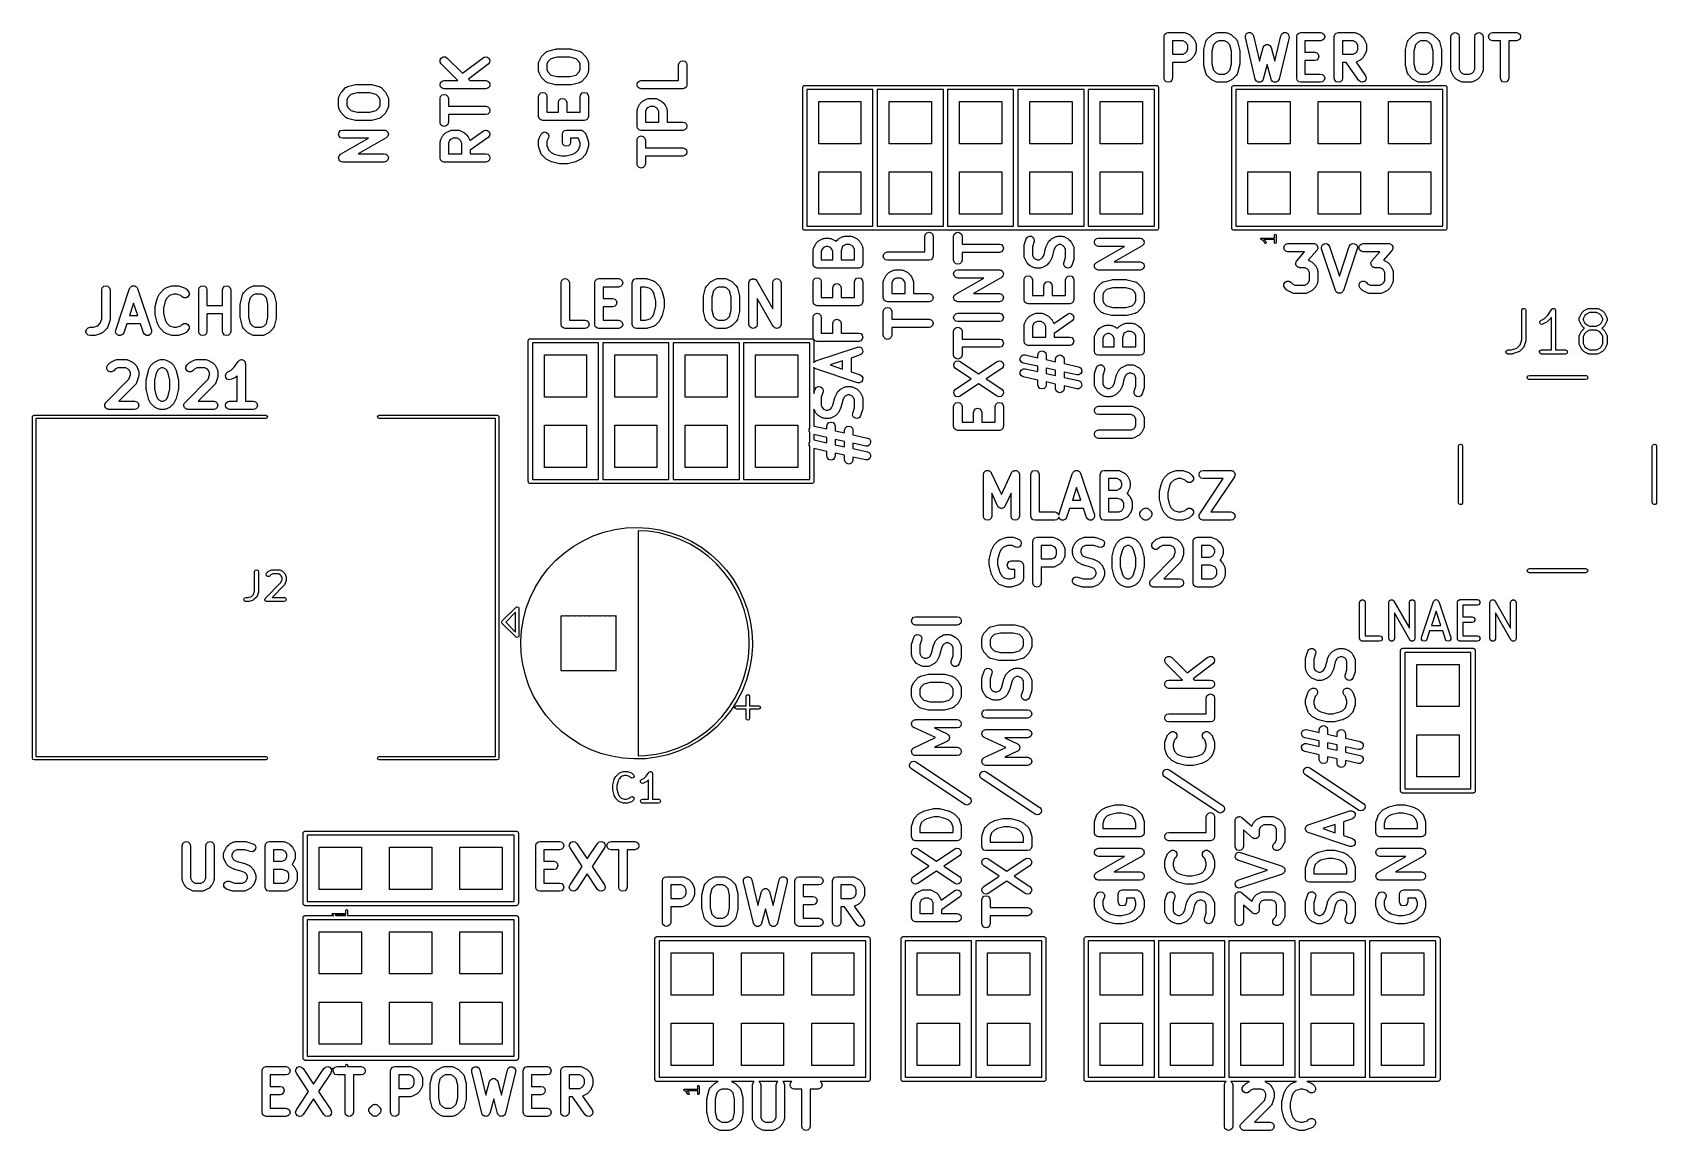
# Model space of a CAD drawing. Extents: x 0.01 to 2.32, y 0.03 to 1.59.
import ezdxf

# ---------------------------------------------------------------- set-up
doc = ezdxf.new("R2010")
doc.units = 0
doc.header["$MEASUREMENT"] = 0
doc.layers.add('BLACK', color=7, linetype='CONTINUOUS')

msp = doc.modelspace()

# ---------------------------------------------------------------- linework, layer by layer
at = {"layer": 'BLACK', "linetype": 'CONTINUOUS'}
for p, q in [((1.6208, 1.5823), (1.6216, 1.5853)), ((1.6208, 1.5233), (1.6208, 1.5823)), ((1.6216, 1.5853), (1.6238, 1.5875)), ((1.6238, 1.5875), (1.6267, 1.5882)), ((1.6267, 1.5882), (1.6493, 1.5882)), ((1.6326, 1.5764), (1.6326, 1.5573)), ((1.6479, 1.5764), (1.6326, 1.5764)), ((1.6514, 1.5747), (1.6479, 1.5764)), ((1.6493, 1.5882), (1.6506, 1.5879)), ((1.6506, 1.5879), (1.6519, 1.5876)), ((1.6528, 1.5732), (1.6514, 1.5747)), ((1.6519, 1.5876), (1.6575, 1.5848)), ((1.6546, 1.5697), (1.6528, 1.5732)), ((1.6575, 1.5848), (1.6582, 1.5842)), ((1.6582, 1.5842), (1.659, 1.5837)), ((1.659, 1.5837), (1.6619, 1.5809)), ((1.6619, 1.5809), (1.6623, 1.5801)), ((1.6623, 1.5801), (1.663, 1.5794)), ((1.663, 1.5794), (1.6658, 1.5737)), ((1.6658, 1.5737), (1.6661, 1.5724)), ((1.6661, 1.5724), (1.6664, 1.5711)), ((1.6664, 1.5711), (1.6664, 1.5627)), ((1.6773, 1.5641), (1.6801, 1.5753)), ((1.6801, 1.5754), (1.6808, 1.5767)), ((1.6801, 1.5753), (1.6801, 1.5754)), ((1.6801, 1.5754), (1.6801, 1.5754)), ((1.6808, 1.5767), (1.6816, 1.578)), ((1.6816, 1.5781), (1.6872, 1.5837)), ((1.6816, 1.578), (1.6816, 1.5781)), ((1.6816, 1.578), (1.6816, 1.578)), ((1.6872, 1.5837), (1.6881, 1.5842)), ((1.6881, 1.5842), (1.6888, 1.5848)), ((1.6888, 1.5848), (1.6944, 1.5876)), ((1.6911, 1.5709), (1.6889, 1.5619)), ((1.6949, 1.5747), (1.6911, 1.5709)), ((1.6944, 1.5876), (1.6957, 1.5879)), ((1.6985, 1.5764), (1.6949, 1.5747)), ((1.6957, 1.5879), (1.697, 1.5882)), ((1.697, 1.5882), (1.7083, 1.5882)), ((1.7069, 1.5764), (1.6985, 1.5764)), ((1.7104, 1.5747), (1.7069, 1.5764)), ((1.7083, 1.5882), (1.7096, 1.5879)), ((1.7096, 1.5879), (1.7109, 1.5876)), ((1.7142, 1.5709), (1.7104, 1.5747)), ((1.7109, 1.5876), (1.7166, 1.5848)), ((1.7165, 1.5619), (1.7142, 1.5709)), ((1.7166, 1.5848), (1.7173, 1.5842)), ((1.7173, 1.5842), (1.7181, 1.5837)), ((1.7181, 1.5837), (1.7237, 1.5781)), ((1.7237, 1.5781), (1.7237, 1.578)), ((1.7237, 1.578), (1.7238, 1.578)), ((1.7238, 1.578), (1.7245, 1.5767)), ((1.7245, 1.5767), (1.7252, 1.5754)), ((1.7252, 1.5754), (1.7252, 1.5754)), ((1.7252, 1.5754), (1.7253, 1.5753)), ((1.7253, 1.5753), (1.7281, 1.5641)), ((1.7363, 1.581), (1.7364, 1.584)), ((1.7504, 1.5219), (1.7363, 1.581)), ((1.7364, 1.584), (1.738, 1.5866)), ((1.738, 1.5866), (1.7407, 1.5881)), ((1.7407, 1.5881), (1.7437, 1.588)), ((1.7437, 1.588), (1.7463, 1.5864)), ((1.7463, 1.5864), (1.7478, 1.5837)), ((1.7478, 1.5837), (1.7564, 1.5474)), ((1.7632, 1.5696), (1.7645, 1.5704)), ((1.7645, 1.5704), (1.7658, 1.5712)), ((1.7658, 1.5712), (1.7658, 1.5712)), ((1.7658, 1.5712), (1.7658, 1.5712)), ((1.7658, 1.5712), (1.7674, 1.5712)), ((1.7674, 1.5712), (1.7689, 1.5712)), ((1.7689, 1.5712), (1.7689, 1.5712)), ((1.7689, 1.5712), (1.7689, 1.5712)), ((1.7689, 1.5712), (1.7702, 1.5704)), ((1.7702, 1.5704), (1.7715, 1.5696)), ((1.7783, 1.5474), (1.7869, 1.5837)), ((1.7984, 1.581), (1.7844, 1.5219)), ((1.7869, 1.5837), (1.7884, 1.5864)), ((1.7884, 1.5864), (1.791, 1.588)), ((1.791, 1.588), (1.794, 1.5881)), ((1.794, 1.5881), (1.7967, 1.5866)), ((1.7967, 1.5866), (1.7983, 1.584)), ((1.7983, 1.584), (1.7984, 1.581)), ((1.8093, 1.5823), (1.81, 1.5853)), ((1.8093, 1.5233), (1.8093, 1.5823)), ((1.81, 1.5853), (1.8122, 1.5875)), ((1.8122, 1.5875), (1.8152, 1.5882)), ((1.8152, 1.5882), (1.8433, 1.5882)), ((1.8433, 1.5764), (1.8211, 1.5764)), ((1.8211, 1.5764), (1.8211, 1.5601)), ((1.8433, 1.5882), (1.8462, 1.5875)), ((1.8462, 1.5772), (1.8433, 1.5764)), ((1.8462, 1.5875), (1.8484, 1.5853)), ((1.8484, 1.5794), (1.8462, 1.5772)), ((1.8484, 1.5853), (1.8492, 1.5823)), ((1.8492, 1.5823), (1.8484, 1.5794)), ((1.8627, 1.5823), (1.8635, 1.5853)), ((1.8627, 1.5233), (1.8627, 1.5823)), ((1.8635, 1.5853), (1.8656, 1.5875)), ((1.8656, 1.5875), (1.8686, 1.5882)), ((1.8686, 1.5882), (1.8911, 1.5882)), ((1.8745, 1.5764), (1.8745, 1.5573)), ((1.8897, 1.5764), (1.8745, 1.5764)), ((1.8932, 1.5747), (1.8897, 1.5764)), ((1.8911, 1.5882), (1.8924, 1.5879)), ((1.8924, 1.5879), (1.8937, 1.5876)), ((1.8947, 1.5732), (1.8932, 1.5747)), ((1.8937, 1.5876), (1.8994, 1.5848)), ((1.8964, 1.5697), (1.8947, 1.5732)), ((1.8994, 1.5848), (1.9001, 1.5842)), ((1.9001, 1.5842), (1.9009, 1.5837)), ((1.9009, 1.5837), (1.9037, 1.5809)), ((1.9037, 1.5809), (1.9042, 1.5801)), ((1.9042, 1.5801), (1.9048, 1.5794)), ((1.9048, 1.5794), (1.9076, 1.5737)), ((1.9076, 1.5737), (1.9079, 1.5724)), ((1.9079, 1.5724), (1.9083, 1.5711)), ((1.9083, 1.5711), (1.9083, 1.5627)), ((1.9641, 1.5641), (1.9669, 1.5753)), ((1.9669, 1.5754), (1.9677, 1.5767)), ((1.9669, 1.5753), (1.9669, 1.5754)), ((1.9669, 1.5754), (1.9669, 1.5754)), ((1.9677, 1.5767), (1.9684, 1.578)), ((1.9684, 1.578), (1.9685, 1.5781)), ((1.9684, 1.578), (1.9684, 1.578)), ((1.9685, 1.5781), (1.9741, 1.5837)), ((1.9741, 1.5837), (1.9749, 1.5842)), ((1.9749, 1.5842), (1.9756, 1.5848)), ((1.9756, 1.5848), (1.9812, 1.5876)), ((1.978, 1.5709), (1.9757, 1.5619)), ((1.9818, 1.5747), (1.978, 1.5709)), ((1.9812, 1.5876), (1.9826, 1.5879)), ((1.9853, 1.5764), (1.9818, 1.5747)), ((1.9826, 1.5879), (1.9839, 1.5882)), ((1.9839, 1.5882), (1.9951, 1.5882)), ((1.9937, 1.5764), (1.9853, 1.5764)), ((1.9973, 1.5747), (1.9937, 1.5764)), ((1.9951, 1.5882), (1.9965, 1.5879)), ((1.9965, 1.5879), (1.9978, 1.5876)), ((2.0011, 1.5709), (1.9973, 1.5747)), ((1.9978, 1.5876), (2.0034, 1.5848)), ((2.0033, 1.5619), (2.0011, 1.5709)), ((2.0034, 1.5848), (2.0041, 1.5842)), ((2.0041, 1.5842), (2.0049, 1.5837)), ((2.0049, 1.5837), (2.0106, 1.5781)), ((2.0106, 1.5781), (2.0106, 1.578)), ((2.0106, 1.578), (2.0106, 1.578)), ((2.0106, 1.578), (2.0114, 1.5767)), ((2.0114, 1.5767), (2.0121, 1.5754)), ((2.0121, 1.5754), (2.0121, 1.5754)), ((2.0121, 1.5754), (2.0121, 1.5753)), ((2.0121, 1.5753), (2.0149, 1.5641)), ((2.0286, 1.5823), (2.0294, 1.5853)), ((2.0286, 1.5345), (2.0286, 1.5823)), ((2.0294, 1.5853), (2.0316, 1.5875)), ((2.0316, 1.5875), (2.0345, 1.5882)), ((2.0345, 1.5882), (2.0375, 1.5875)), ((2.0375, 1.5875), (2.0396, 1.5853)), ((2.0396, 1.5853), (2.0404, 1.5823)), ((2.0404, 1.5823), (2.0404, 1.5359)), ((2.0623, 1.5823), (2.0631, 1.5853)), ((2.0623, 1.5359), (2.0623, 1.5823)), ((2.0631, 1.5853), (2.0653, 1.5875)), ((2.0653, 1.5875), (2.0683, 1.5882)), ((2.0683, 1.5882), (2.0712, 1.5875)), ((2.0712, 1.5875), (2.0734, 1.5853)), ((2.0734, 1.5853), (2.0742, 1.5823)), ((2.0742, 1.5823), (2.0742, 1.5345)), ((2.082, 1.5823), (2.0828, 1.5853)), ((2.0828, 1.5794), (2.082, 1.5823)), ((2.0828, 1.5853), (2.085, 1.5875)), ((2.085, 1.5772), (2.0828, 1.5794)), ((2.085, 1.5875), (2.0879, 1.5882)), ((2.0879, 1.5764), (2.085, 1.5772)), ((2.0879, 1.5882), (2.1217, 1.5882)), ((2.0989, 1.5764), (2.0879, 1.5764)), ((2.0989, 1.5233), (2.0989, 1.5764)), ((2.1217, 1.5764), (2.1107, 1.5764)), ((2.1107, 1.5764), (2.1107, 1.5233)), ((2.1217, 1.5882), (2.1246, 1.5875)), ((2.1246, 1.5772), (2.1217, 1.5764)), ((2.1246, 1.5875), (2.1268, 1.5853)), ((2.1268, 1.5794), (2.1246, 1.5772)), ((2.1268, 1.5853), (2.1276, 1.5823)), ((2.1276, 1.5823), (2.1268, 1.5794)), ((0.592, 1.5493), (0.5935, 1.5519)), ((0.592, 1.5462), (0.592, 1.5493)), ((0.5935, 1.5519), (0.5961, 1.5535)), ((0.5961, 1.5535), (0.5992, 1.5535)), ((0.5992, 1.5535), (0.6018, 1.5519)), ((0.6018, 1.5519), (0.6235, 1.5303)), ((0.6235, 1.5303), (0.6532, 1.5525)), ((0.6532, 1.5525), (0.656, 1.5536)), ((0.656, 1.5536), (0.659, 1.5532)), ((0.659, 1.5532), (0.6614, 1.5513)), ((0.6614, 1.5513), (0.6626, 1.5485)), ((0.6626, 1.5485), (0.6621, 1.5454)), ((0.7321, 1.5463), (0.7324, 1.5476)), ((0.7324, 1.5476), (0.7352, 1.5532)), ((0.7352, 1.5532), (0.7358, 1.5539)), ((0.7358, 1.5539), (0.7363, 1.5548)), ((0.7363, 1.5548), (0.7419, 1.5604)), ((0.7419, 1.5604), (0.742, 1.5604)), ((0.742, 1.5604), (0.7433, 1.5612)), ((0.742, 1.5604), (0.742, 1.5604)), ((0.7433, 1.5612), (0.7446, 1.5619)), ((0.7453, 1.5471), (0.7436, 1.5436)), ((0.7446, 1.5619), (0.7446, 1.5619)), ((0.7446, 1.5619), (0.7447, 1.5619)), ((0.7447, 1.5619), (0.7559, 1.5647)), ((0.7491, 1.5509), (0.7453, 1.5471)), ((0.7581, 1.5531), (0.7491, 1.5509)), ((0.7559, 1.5647), (0.7566, 1.5647)), ((0.7566, 1.5647), (0.7573, 1.5649)), ((0.7573, 1.5649), (0.777, 1.5649)), ((0.7763, 1.5531), (0.7581, 1.5531)), ((0.7853, 1.5509), (0.7763, 1.5531)), ((0.777, 1.5649), (0.7777, 1.5647)), ((0.7777, 1.5647), (0.7785, 1.5647)), ((0.7785, 1.5647), (0.7897, 1.5619)), ((0.7891, 1.5471), (0.7853, 1.5509)), ((0.7908, 1.5436), (0.7891, 1.5471)), ((0.7897, 1.5619), (0.7898, 1.5619)), ((0.7898, 1.5619), (0.7898, 1.5619)), ((0.7898, 1.5619), (0.7911, 1.5612)), ((0.7911, 1.5612), (0.7924, 1.5604)), ((0.7924, 1.5604), (0.7924, 1.5604)), ((0.7924, 1.5604), (0.7925, 1.5604)), ((0.7925, 1.5604), (0.7981, 1.5548)), ((0.7981, 1.5548), (0.7986, 1.5539)), ((0.7986, 1.5539), (0.7992, 1.5532)), ((0.7992, 1.5532), (0.802, 1.5476)), ((0.802, 1.5476), (0.8023, 1.5463)), ((0.9316, 1.5451), (0.9338, 1.5473)), ((0.9338, 1.5473), (0.9367, 1.548)), ((0.9367, 1.548), (0.9397, 1.5473)), ((0.9397, 1.5473), (0.9418, 1.5451)), ((1.6326, 1.5573), (1.6479, 1.5573)), ((1.6479, 1.5573), (1.6514, 1.5591)), ((1.6514, 1.5591), (1.6528, 1.5605)), ((1.6575, 1.5489), (1.6519, 1.5461)), ((1.6528, 1.5605), (1.6546, 1.564)), ((1.6546, 1.564), (1.6546, 1.5697)), ((1.6582, 1.5496), (1.6575, 1.5489)), ((1.659, 1.55), (1.6582, 1.5496)), ((1.6619, 1.5529), (1.659, 1.55)), ((1.6623, 1.5537), (1.6619, 1.5529)), ((1.663, 1.5544), (1.6623, 1.5537)), ((1.6658, 1.56), (1.663, 1.5544)), ((1.6661, 1.5613), (1.6658, 1.56)), ((1.6664, 1.5627), (1.6661, 1.5613)), ((1.6771, 1.5627), (1.6773, 1.5634)), ((1.6771, 1.543), (1.6771, 1.5627)), ((1.6773, 1.5634), (1.6773, 1.5641)), ((1.6889, 1.5619), (1.6889, 1.5437)), ((1.7165, 1.5437), (1.7165, 1.5619)), ((1.7281, 1.5641), (1.7281, 1.5634)), ((1.7281, 1.5634), (1.7283, 1.5627)), ((1.7283, 1.5627), (1.7283, 1.543)), ((1.7564, 1.5474), (1.7616, 1.567)), ((1.7616, 1.567), (1.7624, 1.5683)), ((1.7616, 1.567), (1.7616, 1.567)), ((1.7616, 1.567), (1.7616, 1.567)), ((1.7624, 1.5683), (1.7632, 1.5696)), ((1.7632, 1.5696), (1.7632, 1.5696)), ((1.7632, 1.5696), (1.7632, 1.5696)), ((1.7715, 1.5696), (1.7715, 1.5696)), ((1.7715, 1.5696), (1.7715, 1.5696)), ((1.7715, 1.5696), (1.7723, 1.5683)), ((1.7723, 1.5683), (1.7731, 1.567)), ((1.7731, 1.567), (1.7731, 1.567)), ((1.7731, 1.567), (1.7731, 1.567)), ((1.7731, 1.567), (1.7783, 1.5474)), ((1.8211, 1.5601), (1.8349, 1.5601)), ((1.8349, 1.5483), (1.8211, 1.5483)), ((1.8211, 1.5483), (1.8211, 1.5292)), ((1.8349, 1.5601), (1.8378, 1.5593)), ((1.8378, 1.5491), (1.8349, 1.5483)), ((1.8378, 1.5593), (1.84, 1.5572)), ((1.84, 1.5513), (1.8378, 1.5491)), ((1.84, 1.5572), (1.8408, 1.5542)), ((1.8408, 1.5542), (1.84, 1.5513)), ((1.8745, 1.5573), (1.8897, 1.5573)), ((1.8897, 1.5573), (1.8932, 1.5591)), ((1.8932, 1.5591), (1.8947, 1.5605)), ((1.8994, 1.5489), (1.8937, 1.5461)), ((1.8947, 1.5605), (1.8964, 1.564)), ((1.8964, 1.564), (1.8964, 1.5697)), ((1.9001, 1.5496), (1.8994, 1.5489)), ((1.9009, 1.55), (1.9001, 1.5496)), ((1.9037, 1.5529), (1.9009, 1.55)), ((1.9042, 1.5537), (1.9037, 1.5529)), ((1.9048, 1.5544), (1.9042, 1.5537)), ((1.9076, 1.56), (1.9048, 1.5544)), ((1.9079, 1.5613), (1.9076, 1.56)), ((1.9083, 1.5627), (1.9079, 1.5613)), ((1.9639, 1.5627), (1.9641, 1.5634)), ((1.9639, 1.543), (1.9639, 1.5627)), ((1.9641, 1.5634), (1.9641, 1.5641)), ((1.9757, 1.5619), (1.9757, 1.5437)), ((2.0033, 1.5437), (2.0033, 1.5619)), ((2.0149, 1.5641), (2.0149, 1.5634)), ((2.0149, 1.5634), (2.0151, 1.5627)), ((2.0151, 1.5627), (2.0151, 1.543)), ((0.5935, 1.5436), (0.592, 1.5462)), ((0.6171, 1.5199), (0.5935, 1.5436)), ((0.6603, 1.543), (0.632, 1.5218)), ((0.6621, 1.5454), (0.6603, 1.543)), ((0.7318, 1.545), (0.7321, 1.5463)), ((0.7318, 1.5337), (0.7318, 1.545)), ((0.7321, 1.5324), (0.7318, 1.5337)), ((0.7324, 1.5311), (0.7321, 1.5324)), ((0.7352, 1.5254), (0.7324, 1.5311)), ((0.7358, 1.5247), (0.7352, 1.5254)), ((0.7363, 1.5239), (0.7358, 1.5247)), ((0.7419, 1.5183), (0.7363, 1.5239)), ((0.7436, 1.5436), (0.7436, 1.5351)), ((0.7436, 1.5351), (0.7453, 1.5316)), ((0.7453, 1.5316), (0.7491, 1.5278)), ((0.7491, 1.5278), (0.7581, 1.5255)), ((0.7581, 1.5255), (0.7763, 1.5255)), ((0.7763, 1.5255), (0.7853, 1.5278)), ((0.7853, 1.5278), (0.7891, 1.5316)), ((0.7891, 1.5316), (0.7908, 1.5351)), ((0.7908, 1.5351), (0.7908, 1.5436)), ((0.7981, 1.5239), (0.7925, 1.5183)), ((0.7986, 1.5247), (0.7981, 1.5239)), ((0.7992, 1.5254), (0.7986, 1.5247)), ((0.802, 1.5311), (0.7992, 1.5254)), ((0.8023, 1.5324), (0.802, 1.5311)), ((0.8023, 1.5463), (0.8026, 1.545)), ((0.8026, 1.5337), (0.8023, 1.5324)), ((0.8026, 1.545), (0.8026, 1.5337)), ((0.9308, 1.5421), (0.9316, 1.5451)), ((0.9308, 1.5199), (0.9308, 1.5421)), ((0.9418, 1.5451), (0.9426, 1.5421)), ((0.9426, 1.5421), (0.9426, 1.514)), ((1.6493, 1.5455), (1.6326, 1.5455)), ((1.6326, 1.5455), (1.6326, 1.5233)), ((1.6506, 1.5458), (1.6493, 1.5455)), ((1.6519, 1.5461), (1.6506, 1.5458)), ((1.6773, 1.5423), (1.6771, 1.543)), ((1.6773, 1.5415), (1.6773, 1.5423)), ((1.6801, 1.5303), (1.6773, 1.5415)), ((1.6801, 1.5302), (1.6801, 1.5303)), ((1.6808, 1.5289), (1.6801, 1.5302)), ((1.6801, 1.5302), (1.6801, 1.5302)), ((1.6816, 1.5276), (1.6808, 1.5289)), ((1.6816, 1.5275), (1.6816, 1.5276)), ((1.6816, 1.5276), (1.6816, 1.5276)), ((1.6872, 1.5219), (1.6816, 1.5275)), ((1.6889, 1.5437), (1.6911, 1.5347)), ((1.6911, 1.5347), (1.6949, 1.531)), ((1.6949, 1.531), (1.6985, 1.5292)), ((1.6985, 1.5292), (1.7069, 1.5292)), ((1.7069, 1.5292), (1.7104, 1.531)), ((1.7104, 1.531), (1.7142, 1.5347)), ((1.7142, 1.5347), (1.7165, 1.5437)), ((1.7237, 1.5275), (1.7181, 1.5219)), ((1.7238, 1.5276), (1.7237, 1.5276)), ((1.7237, 1.5276), (1.7237, 1.5275)), ((1.7245, 1.5289), (1.7238, 1.5276)), ((1.7252, 1.5302), (1.7245, 1.5289)), ((1.7253, 1.5303), (1.7252, 1.5302)), ((1.7252, 1.5302), (1.7252, 1.5302)), ((1.7281, 1.5415), (1.7253, 1.5303)), ((1.7283, 1.543), (1.7281, 1.5423)), ((1.7281, 1.5423), (1.7281, 1.5415)), ((1.7674, 1.5426), (1.7618, 1.5218)), ((1.7729, 1.5218), (1.7674, 1.5426)), ((1.8211, 1.5292), (1.8433, 1.5292)), ((1.8433, 1.5292), (1.8462, 1.5284)), ((1.8462, 1.5284), (1.8484, 1.5262)), ((1.8484, 1.5262), (1.8492, 1.5233)), ((1.8796, 1.5455), (1.8745, 1.5455)), ((1.8745, 1.5455), (1.8745, 1.5233)), ((1.8975, 1.5199), (1.8796, 1.5455)), ((1.8937, 1.5461), (1.8936, 1.5461)), ((1.8936, 1.5461), (1.9072, 1.5267)), ((1.9072, 1.5267), (1.9082, 1.5238)), ((1.9082, 1.5238), (1.9077, 1.5208)), ((1.9641, 1.5423), (1.9639, 1.543)), ((1.9641, 1.5415), (1.9641, 1.5423)), ((1.9669, 1.5303), (1.9641, 1.5415)), ((1.9669, 1.5302), (1.9669, 1.5303)), ((1.9677, 1.5289), (1.9669, 1.5302)), ((1.9669, 1.5302), (1.9669, 1.5302)), ((1.9684, 1.5276), (1.9677, 1.5289)), ((1.9685, 1.5275), (1.9684, 1.5276)), ((1.9684, 1.5276), (1.9684, 1.5276)), ((1.9741, 1.5219), (1.9685, 1.5275)), ((1.9757, 1.5437), (1.978, 1.5347)), ((1.978, 1.5347), (1.9818, 1.531)), ((1.9818, 1.531), (1.9853, 1.5292)), ((1.9853, 1.5292), (1.9937, 1.5292)), ((1.9937, 1.5292), (1.9973, 1.531)), ((1.9973, 1.531), (2.0011, 1.5347)), ((2.0011, 1.5347), (2.0033, 1.5437)), ((2.0106, 1.5275), (2.0049, 1.5219)), ((2.0114, 1.5289), (2.0106, 1.5276)), ((2.0106, 1.5276), (2.0106, 1.5276)), ((2.0106, 1.5276), (2.0106, 1.5275)), ((2.0121, 1.5302), (2.0114, 1.5289)), ((2.0149, 1.5415), (2.0121, 1.5303)), ((2.0121, 1.5303), (2.0121, 1.5302)), ((2.0121, 1.5302), (2.0121, 1.5302)), ((2.0151, 1.543), (2.0149, 1.5423)), ((2.0149, 1.5423), (2.0149, 1.5415)), ((2.029, 1.5332), (2.0286, 1.5345)), ((2.0292, 1.5319), (2.029, 1.5332)), ((2.032, 1.5263), (2.0292, 1.5319)), ((2.0327, 1.5256), (2.032, 1.5263)), ((2.0332, 1.5247), (2.0327, 1.5256)), ((2.036, 1.5219), (2.0332, 1.5247)), ((2.0404, 1.5359), (2.0422, 1.5324)), ((2.0422, 1.5324), (2.0436, 1.531)), ((2.0436, 1.531), (2.0471, 1.5292)), ((2.0471, 1.5292), (2.0556, 1.5292)), ((2.0556, 1.5292), (2.0591, 1.531)), ((2.0591, 1.531), (2.0606, 1.5324)), ((2.0606, 1.5324), (2.0623, 1.5359)), ((2.0696, 1.5247), (2.0668, 1.5219)), ((2.0701, 1.5256), (2.0696, 1.5247)), ((2.0707, 1.5263), (2.0701, 1.5256)), ((2.0735, 1.5319), (2.0707, 1.5263)), ((2.0738, 1.5332), (2.0735, 1.5319)), ((2.0742, 1.5345), (2.0738, 1.5332)), ((0.448, 1.497), (0.4508, 1.5026)), ((0.4508, 1.5026), (0.4514, 1.5033)), ((0.4514, 1.5033), (0.4519, 1.5041)), ((0.4519, 1.5041), (0.4575, 1.5098)), ((0.4575, 1.5098), (0.4576, 1.5098)), ((0.4576, 1.5098), (0.4589, 1.5105)), ((0.4576, 1.5098), (0.4576, 1.5098)), ((0.4589, 1.5105), (0.4602, 1.5113)), ((0.4602, 1.5113), (0.4602, 1.5113)), ((0.4602, 1.5113), (0.4603, 1.5113)), ((0.4603, 1.5113), (0.4715, 1.5141)), ((0.4737, 1.5025), (0.4647, 1.5003)), ((0.4715, 1.5141), (0.4723, 1.5141)), ((0.4723, 1.5141), (0.473, 1.5143)), ((0.473, 1.5143), (0.4927, 1.5143)), ((0.4919, 1.5025), (0.4737, 1.5025)), ((0.5009, 1.5003), (0.4919, 1.5025)), ((0.4927, 1.5143), (0.4934, 1.5141)), ((0.4934, 1.5141), (0.4941, 1.5141)), ((0.4941, 1.5141), (0.5053, 1.5113)), ((0.5053, 1.5113), (0.5054, 1.5113)), ((0.5054, 1.5113), (0.5054, 1.5113)), ((0.5054, 1.5113), (0.5067, 1.5105)), ((0.5067, 1.5105), (0.508, 1.5098)), ((0.508, 1.5098), (0.508, 1.5098)), ((0.508, 1.5098), (0.5081, 1.5098)), ((0.5081, 1.5098), (0.5137, 1.5041)), ((0.5137, 1.5041), (0.5142, 1.5033)), ((0.5142, 1.5033), (0.5148, 1.5026)), ((0.5148, 1.5026), (0.5176, 1.497)), ((0.5918, 1.514), (0.5925, 1.517)), ((0.5925, 1.5111), (0.5918, 1.514)), ((0.5925, 1.517), (0.5947, 1.5191)), ((0.5947, 1.5089), (0.5925, 1.5111)), ((0.5947, 1.5191), (0.5977, 1.5199)), ((0.5977, 1.5081), (0.5947, 1.5089)), ((0.5977, 1.5199), (0.6171, 1.5199)), ((0.6567, 1.5081), (0.5977, 1.5081)), ((0.632, 1.5218), (0.6339, 1.5199)), ((0.6339, 1.5199), (0.6567, 1.5199)), ((0.6567, 1.5199), (0.6597, 1.5191)), ((0.6597, 1.5089), (0.6567, 1.5081)), ((0.6597, 1.5191), (0.6618, 1.517)), ((0.6618, 1.5111), (0.6597, 1.5089)), ((0.6618, 1.517), (0.6626, 1.514)), ((0.6626, 1.514), (0.6618, 1.5111)), ((0.7325, 1.5001), (0.7347, 1.5023)), ((0.7347, 1.5023), (0.7377, 1.503)), ((0.7377, 1.503), (0.7406, 1.5023)), ((0.7406, 1.5023), (0.7428, 1.5001)), ((0.742, 1.5183), (0.7419, 1.5183)), ((0.742, 1.5182), (0.742, 1.5183)), ((0.7433, 1.5175), (0.742, 1.5182)), ((0.7446, 1.5168), (0.7433, 1.5175)), ((0.7447, 1.5167), (0.7446, 1.5168)), ((0.7446, 1.5168), (0.7446, 1.5168)), ((0.7559, 1.5139), (0.7447, 1.5167)), ((0.7566, 1.5139), (0.7559, 1.5139)), ((0.7573, 1.5137), (0.7566, 1.5139)), ((0.777, 1.5137), (0.7573, 1.5137)), ((0.7777, 1.5139), (0.777, 1.5137)), ((0.7785, 1.5139), (0.7777, 1.5139)), ((0.7897, 1.5167), (0.7785, 1.5139)), ((0.7898, 1.5168), (0.7897, 1.5167)), ((0.7911, 1.5175), (0.7898, 1.5168)), ((0.7898, 1.5168), (0.7898, 1.5168)), ((0.7924, 1.5182), (0.7911, 1.5175)), ((0.7916, 1.5001), (0.7938, 1.5023)), ((0.7925, 1.5183), (0.7924, 1.5183)), ((0.7924, 1.5183), (0.7924, 1.5182)), ((0.7938, 1.5023), (0.7967, 1.503)), ((0.7967, 1.503), (0.7997, 1.5023)), ((0.7997, 1.5023), (0.8018, 1.5001)), ((0.8718, 1.514), (0.8725, 1.517)), ((0.8725, 1.5111), (0.8718, 1.514)), ((0.8725, 1.517), (0.8747, 1.5191)), ((0.8747, 1.5089), (0.8725, 1.5111)), ((0.8747, 1.5191), (0.8777, 1.5199)), ((0.8777, 1.5081), (0.8747, 1.5089)), ((0.8777, 1.5199), (0.9308, 1.5199)), ((0.9367, 1.5081), (0.8777, 1.5081)), ((0.9397, 1.5089), (0.9367, 1.5081)), ((0.9418, 1.5111), (0.9397, 1.5089)), ((0.9426, 1.514), (0.9418, 1.5111)), ((1.1071, 1.5105), (1.1072, 1.5106)), ((1.1071, 1.5104), (1.1071, 1.5105)), ((1.1071, 1.51), (1.1071, 1.5104)), ((1.1071, 1.31), (1.1071, 1.51)), ((1.1072, 1.511), (1.1077, 1.5116)), ((1.1072, 1.5106), (1.1072, 1.511)), ((1.1077, 1.5116), (1.1081, 1.5123)), ((1.1081, 1.5123), (1.1083, 1.5124)), ((1.1083, 1.5124), (1.1085, 1.5126)), ((1.1085, 1.5126), (1.1093, 1.5127)), ((1.1093, 1.5127), (1.11, 1.513)), ((1.11, 1.513), (1.61, 1.513)), ((1.113, 1.5071), (1.113, 1.313)), ((1.207, 1.5071), (1.113, 1.5071)), ((1.207, 1.313), (1.207, 1.5071)), ((1.2129, 1.5071), (1.2129, 1.313)), ((1.3071, 1.5071), (1.2129, 1.5071)), ((1.3071, 1.313), (1.3071, 1.5071)), ((1.313, 1.5071), (1.313, 1.313)), ((1.407, 1.5071), (1.313, 1.5071)), ((1.407, 1.313), (1.407, 1.5071)), ((1.4129, 1.5071), (1.4129, 1.313)), ((1.5071, 1.5071), (1.4129, 1.5071)), ((1.5071, 1.313), (1.5071, 1.5071)), ((1.513, 1.5071), (1.513, 1.313)), ((1.6071, 1.5071), (1.513, 1.5071)), ((1.6071, 1.313), (1.6071, 1.5071)), ((1.61, 1.513), (1.6104, 1.5129)), ((1.6104, 1.5129), (1.6105, 1.5129)), ((1.6105, 1.5129), (1.6106, 1.5128)), ((1.6106, 1.5128), (1.611, 1.5128)), ((1.611, 1.5128), (1.6116, 1.5123)), ((1.6116, 1.5123), (1.6123, 1.5119)), ((1.6123, 1.5119), (1.6123, 1.5116)), ((1.6123, 1.5116), (1.6126, 1.5115)), ((1.6126, 1.5115), (1.6127, 1.5107)), ((1.6127, 1.5107), (1.613, 1.51)), ((1.613, 1.51), (1.613, 1.31)), ((1.6216, 1.5203), (1.6208, 1.5233)), ((1.6238, 1.5182), (1.6216, 1.5203)), ((1.6267, 1.5174), (1.6238, 1.5182)), ((1.6297, 1.5182), (1.6267, 1.5174)), ((1.6319, 1.5203), (1.6297, 1.5182)), ((1.6326, 1.5233), (1.6319, 1.5203)), ((1.6881, 1.5214), (1.6872, 1.5219)), ((1.6888, 1.5208), (1.6881, 1.5214)), ((1.6944, 1.518), (1.6888, 1.5208)), ((1.6957, 1.5177), (1.6944, 1.518)), ((1.697, 1.5174), (1.6957, 1.5177)), ((1.7083, 1.5174), (1.697, 1.5174)), ((1.7096, 1.5177), (1.7083, 1.5174)), ((1.7109, 1.518), (1.7096, 1.5177)), ((1.7166, 1.5208), (1.7109, 1.518)), ((1.7173, 1.5214), (1.7166, 1.5208)), ((1.717, 1.51), (1.7171, 1.5104)), ((1.717, 1.31), (1.717, 1.51)), ((1.7171, 1.5105), (1.7172, 1.5106)), ((1.7171, 1.5104), (1.7171, 1.5105)), ((1.7172, 1.511), (1.7177, 1.5116)), ((1.7172, 1.5106), (1.7172, 1.511)), ((1.7181, 1.5219), (1.7173, 1.5214)), ((1.7177, 1.5116), (1.7181, 1.5123)), ((1.7181, 1.5123), (1.7184, 1.5124)), ((1.7184, 1.5124), (1.7185, 1.5126)), ((1.7185, 1.5126), (1.7193, 1.5127)), ((1.7193, 1.5127), (1.72, 1.513)), ((1.72, 1.513), (2.02, 1.513)), ((1.7229, 1.5071), (1.7229, 1.313)), ((2.017, 1.5071), (1.7229, 1.5071)), ((1.7504, 1.5218), (1.7504, 1.5219)), ((1.7504, 1.5217), (1.7504, 1.5218)), ((1.7511, 1.5205), (1.7504, 1.5217)), ((1.7518, 1.5192), (1.7511, 1.5205)), ((1.7519, 1.5192), (1.7518, 1.5192)), ((1.7519, 1.5191), (1.7519, 1.5192)), ((1.7532, 1.5184), (1.7519, 1.5191)), ((1.7544, 1.5176), (1.7532, 1.5184)), ((1.7545, 1.5176), (1.7544, 1.5176)), ((1.7546, 1.5176), (1.7545, 1.5176)), ((1.756, 1.5176), (1.7546, 1.5176)), ((1.7575, 1.5175), (1.756, 1.5176)), ((1.7576, 1.5176), (1.7575, 1.5176)), ((1.7575, 1.5176), (1.7575, 1.5175)), ((1.7589, 1.5183), (1.7576, 1.5176)), ((1.7602, 1.519), (1.7589, 1.5183)), ((1.7603, 1.5191), (1.7602, 1.5191)), ((1.7602, 1.5191), (1.7602, 1.519)), ((1.761, 1.5204), (1.7603, 1.5191)), ((1.7618, 1.5216), (1.761, 1.5204)), ((1.7618, 1.5218), (1.7618, 1.5217)), ((1.7618, 1.5217), (1.7618, 1.5216)), ((1.7729, 1.5217), (1.7729, 1.5218)), ((1.773, 1.5216), (1.7729, 1.5217)), ((1.7737, 1.5204), (1.773, 1.5216)), ((1.7744, 1.5191), (1.7737, 1.5204)), ((1.7745, 1.5191), (1.7744, 1.5191)), ((1.7746, 1.519), (1.7745, 1.5191)), ((1.7758, 1.5183), (1.7746, 1.519)), ((1.7771, 1.5176), (1.7758, 1.5183)), ((1.7772, 1.5176), (1.7771, 1.5176)), ((1.7787, 1.5176), (1.7772, 1.5175)), ((1.7772, 1.5175), (1.7772, 1.5176)), ((1.7801, 1.5176), (1.7787, 1.5176)), ((1.7802, 1.5176), (1.7801, 1.5176)), ((1.7803, 1.5176), (1.7802, 1.5176)), ((1.7815, 1.5184), (1.7803, 1.5176)), ((1.7828, 1.5191), (1.7815, 1.5184)), ((1.7829, 1.5192), (1.7828, 1.5192)), ((1.7828, 1.5192), (1.7828, 1.5191)), ((1.7836, 1.5205), (1.7829, 1.5192)), ((1.7843, 1.5217), (1.7836, 1.5205)), ((1.7844, 1.5219), (1.7843, 1.5218)), ((1.7843, 1.5218), (1.7843, 1.5217)), ((1.81, 1.5203), (1.8093, 1.5233)), ((1.8122, 1.5182), (1.81, 1.5203)), ((1.8152, 1.5174), (1.8122, 1.5182)), ((1.8433, 1.5174), (1.8152, 1.5174)), ((1.8462, 1.5182), (1.8433, 1.5174)), ((1.8484, 1.5203), (1.8462, 1.5182)), ((1.8492, 1.5233), (1.8484, 1.5203)), ((1.8635, 1.5203), (1.8627, 1.5233)), ((1.8656, 1.5182), (1.8635, 1.5203)), ((1.8686, 1.5174), (1.8656, 1.5182)), ((1.8716, 1.5182), (1.8686, 1.5174)), ((1.8737, 1.5203), (1.8716, 1.5182)), ((1.8745, 1.5233), (1.8737, 1.5203)), ((1.8998, 1.5179), (1.8975, 1.5199)), ((1.9028, 1.5174), (1.8998, 1.5179)), ((1.9057, 1.5185), (1.9028, 1.5174)), ((1.9077, 1.5208), (1.9057, 1.5185)), ((1.9749, 1.5214), (1.9741, 1.5219)), ((1.9756, 1.5208), (1.9749, 1.5214)), ((1.9812, 1.518), (1.9756, 1.5208)), ((1.9826, 1.5177), (1.9812, 1.518)), ((1.9839, 1.5174), (1.9826, 1.5177)), ((1.9951, 1.5174), (1.9839, 1.5174)), ((1.9965, 1.5177), (1.9951, 1.5174)), ((1.9978, 1.518), (1.9965, 1.5177)), ((2.0034, 1.5208), (1.9978, 1.518)), ((2.0041, 1.5214), (2.0034, 1.5208)), ((2.0049, 1.5219), (2.0041, 1.5214)), ((2.017, 1.313), (2.017, 1.5071)), ((2.02, 1.513), (2.0204, 1.5129)), ((2.0204, 1.5129), (2.0205, 1.5129)), ((2.0205, 1.5129), (2.0206, 1.5128)), ((2.0206, 1.5128), (2.021, 1.5128)), ((2.021, 1.5128), (2.0216, 1.5123)), ((2.0216, 1.5123), (2.0223, 1.5119)), ((2.0223, 1.5119), (2.0223, 1.5116)), ((2.0223, 1.5116), (2.0226, 1.5115)), ((2.0226, 1.5115), (2.0227, 1.5107)), ((2.0227, 1.5107), (2.0229, 1.51)), ((2.0229, 1.51), (2.0229, 1.31)), ((2.0368, 1.5214), (2.036, 1.5219)), ((2.0375, 1.5208), (2.0368, 1.5214)), ((2.0431, 1.518), (2.0375, 1.5208)), ((2.0444, 1.5177), (2.0431, 1.518)), ((2.0458, 1.5174), (2.0444, 1.5177)), ((2.057, 1.5174), (2.0458, 1.5174)), ((2.0583, 1.5177), (2.057, 1.5174)), ((2.0596, 1.518), (2.0583, 1.5177)), ((2.0653, 1.5208), (2.0596, 1.518)), ((2.066, 1.5214), (2.0653, 1.5208)), ((2.0668, 1.5219), (2.066, 1.5214)), ((2.0997, 1.5203), (2.0989, 1.5233)), ((2.1019, 1.5182), (2.0997, 1.5203)), ((2.1048, 1.5174), (2.1019, 1.5182)), ((2.1078, 1.5182), (2.1048, 1.5174)), ((2.1099, 1.5203), (2.1078, 1.5182)), ((2.1107, 1.5233), (2.1099, 1.5203)), ((0.4474, 1.4943), (0.4477, 1.4956)), ((0.4474, 1.4831), (0.4474, 1.4943)), ((0.4477, 1.4818), (0.4474, 1.4831)), ((0.4477, 1.4956), (0.448, 1.497)), ((0.448, 1.4804), (0.4477, 1.4818)), ((0.4508, 1.4748), (0.448, 1.4804)), ((0.461, 1.4965), (0.4592, 1.4929)), ((0.4592, 1.4929), (0.4592, 1.4845)), ((0.4592, 1.4845), (0.461, 1.481)), ((0.4647, 1.5003), (0.461, 1.4965)), ((0.461, 1.481), (0.4647, 1.4772)), ((0.5047, 1.4965), (0.5009, 1.5003)), ((0.5009, 1.4772), (0.5047, 1.481)), ((0.5064, 1.4929), (0.5047, 1.4965)), ((0.5047, 1.481), (0.5064, 1.4845)), ((0.5064, 1.4845), (0.5064, 1.4929)), ((0.5176, 1.4804), (0.5148, 1.4748)), ((0.5176, 1.497), (0.5179, 1.4956)), ((0.5179, 1.4818), (0.5176, 1.4804)), ((0.5179, 1.4956), (0.5182, 1.4943)), ((0.5182, 1.4831), (0.5179, 1.4818)), ((0.5182, 1.4943), (0.5182, 1.4831)), ((0.5918, 1.4943), (0.5925, 1.4973)), ((0.5918, 1.4606), (0.5918, 1.4943)), ((0.5925, 1.4973), (0.5947, 1.4994)), ((0.5947, 1.4994), (0.5977, 1.5002)), ((0.5977, 1.5002), (0.6006, 1.4994)), ((0.6006, 1.4994), (0.6028, 1.4973)), ((0.6028, 1.4973), (0.6036, 1.4943)), ((0.6036, 1.4943), (0.6036, 1.4834)), ((0.6036, 1.4834), (0.6567, 1.4834)), ((0.6567, 1.4834), (0.6597, 1.4826)), ((0.6597, 1.4826), (0.6618, 1.4804)), ((0.6618, 1.4804), (0.6626, 1.4775)), ((0.6626, 1.4775), (0.6618, 1.4745)), ((0.7318, 1.4971), (0.7325, 1.5001)), ((0.7318, 1.469), (0.7318, 1.4971)), ((0.7428, 1.5001), (0.7436, 1.4971)), ((0.7436, 1.4971), (0.7436, 1.4749)), ((0.7599, 1.4887), (0.7607, 1.4917)), ((0.7599, 1.4749), (0.7599, 1.4887)), ((0.7607, 1.4917), (0.7628, 1.4938)), ((0.7628, 1.4938), (0.7658, 1.4946)), ((0.7658, 1.4946), (0.7687, 1.4938)), ((0.7687, 1.4938), (0.7709, 1.4917)), ((0.7709, 1.4917), (0.7717, 1.4887)), ((0.7717, 1.4887), (0.7717, 1.4749)), ((0.7908, 1.4971), (0.7916, 1.5001)), ((0.7908, 1.4749), (0.7908, 1.4971)), ((0.8018, 1.5001), (0.8026, 1.4971)), ((0.8026, 1.4971), (0.8026, 1.469)), ((0.8718, 1.4775), (0.8721, 1.4788)), ((0.8718, 1.455), (0.8718, 1.4775)), ((0.8721, 1.4788), (0.8724, 1.4801)), ((0.8724, 1.4801), (0.8752, 1.4857)), ((0.8752, 1.4857), (0.8758, 1.4864)), ((0.8758, 1.4864), (0.8763, 1.4873)), ((0.8763, 1.4873), (0.8791, 1.4901)), ((0.8791, 1.4901), (0.8799, 1.4906)), ((0.8799, 1.4906), (0.8806, 1.4912)), ((0.8806, 1.4912), (0.8863, 1.494)), ((0.8853, 1.4796), (0.8836, 1.4761)), ((0.8868, 1.481), (0.8853, 1.4796)), ((0.8863, 1.494), (0.8876, 1.4943)), ((0.8903, 1.4828), (0.8868, 1.481)), ((0.8876, 1.4943), (0.8889, 1.4946)), ((0.8889, 1.4946), (0.8973, 1.4946)), ((0.896, 1.4828), (0.8903, 1.4828)), ((0.8995, 1.481), (0.896, 1.4828)), ((0.8973, 1.4946), (0.8987, 1.4943)), ((0.8987, 1.4943), (0.9, 1.494)), ((0.9009, 1.4796), (0.8995, 1.481)), ((0.9, 1.494), (0.9056, 1.4912)), ((0.9027, 1.4761), (0.9009, 1.4796)), ((0.9056, 1.4912), (0.9063, 1.4906)), ((0.9063, 1.4906), (0.9071, 1.4901)), ((0.9071, 1.4901), (0.91, 1.4873)), ((0.91, 1.4873), (0.9104, 1.4864)), ((0.9104, 1.4864), (0.9111, 1.4857)), ((0.9111, 1.4857), (0.9139, 1.4801)), ((0.9139, 1.4801), (0.9141, 1.4788)), ((0.9141, 1.4788), (0.9145, 1.4775)), ((0.9145, 1.4775), (0.9145, 1.4609)), ((1.13, 1.43), (1.13, 1.49)), ((1.13, 1.49), (1.19, 1.49)), ((1.19, 1.49), (1.19, 1.43)), ((1.23, 1.43), (1.23, 1.49)), ((1.23, 1.49), (1.29, 1.49)), ((1.29, 1.49), (1.29, 1.43)), ((1.33, 1.43), (1.33, 1.49)), ((1.33, 1.49), (1.39, 1.49)), ((1.39, 1.49), (1.39, 1.43)), ((1.43, 1.43), (1.43, 1.49)), ((1.43, 1.49), (1.49, 1.49)), ((1.49, 1.49), (1.49, 1.43)), ((1.53, 1.43), (1.53, 1.49)), ((1.53, 1.49), (1.59, 1.49)), ((1.59, 1.49), (1.59, 1.43)), ((1.74, 1.43), (1.74, 1.49)), ((1.74, 1.49), (1.8, 1.49)), ((1.8, 1.49), (1.8, 1.43)), ((1.84, 1.43), (1.84, 1.49)), ((1.84, 1.49), (1.9, 1.49)), ((1.9, 1.49), (1.9, 1.43)), ((1.94, 1.43), (1.94, 1.49)), ((1.94, 1.49), (2, 1.49)), ((2, 1.49), (2, 1.43)), ((0.4514, 1.4741), (0.4508, 1.4748)), ((0.4519, 1.4733), (0.4514, 1.4741)), ((0.4575, 1.4677), (0.4519, 1.4733)), ((0.4576, 1.4676), (0.4575, 1.4677)), ((0.4589, 1.4669), (0.4576, 1.4676)), ((0.4576, 1.4676), (0.4576, 1.4676)), ((0.4602, 1.4661), (0.4589, 1.4669)), ((0.4603, 1.4661), (0.4602, 1.4661)), ((0.4602, 1.4661), (0.4602, 1.4661)), ((0.4715, 1.4633), (0.4603, 1.4661)), ((0.4647, 1.4772), (0.4737, 1.4749)), ((0.4723, 1.4633), (0.4715, 1.4633)), ((0.473, 1.4631), (0.4723, 1.4633)), ((0.4927, 1.4631), (0.473, 1.4631)), ((0.4737, 1.4749), (0.4919, 1.4749)), ((0.4919, 1.4749), (0.5009, 1.4772)), ((0.4934, 1.4633), (0.4927, 1.4631)), ((0.4941, 1.4633), (0.4934, 1.4633)), ((0.5053, 1.4661), (0.4941, 1.4633)), ((0.5054, 1.4661), (0.5053, 1.4661)), ((0.5067, 1.4669), (0.5054, 1.4661)), ((0.5054, 1.4661), (0.5054, 1.4661)), ((0.508, 1.4676), (0.5067, 1.4669)), ((0.5081, 1.4677), (0.508, 1.4676)), ((0.508, 1.4676), (0.508, 1.4676)), ((0.5137, 1.4733), (0.5081, 1.4677)), ((0.5142, 1.4741), (0.5137, 1.4733)), ((0.5148, 1.4748), (0.5142, 1.4741)), ((0.5925, 1.4576), (0.5918, 1.4606)), ((0.5947, 1.4555), (0.5925, 1.4576)), ((0.5977, 1.4547), (0.5947, 1.4555)), ((0.6006, 1.4555), (0.5977, 1.4547)), ((0.6028, 1.4576), (0.6006, 1.4555)), ((0.6036, 1.4606), (0.6028, 1.4576)), ((0.6567, 1.4715), (0.6036, 1.4715)), ((0.6036, 1.4715), (0.6036, 1.4606)), ((0.6597, 1.4723), (0.6567, 1.4715)), ((0.6618, 1.4745), (0.6597, 1.4723)), ((0.7325, 1.4661), (0.7318, 1.469)), ((0.7347, 1.4639), (0.7325, 1.4661)), ((0.7377, 1.4631), (0.7347, 1.4639)), ((0.7967, 1.4631), (0.7377, 1.4631)), ((0.7436, 1.4749), (0.7599, 1.4749)), ((0.7717, 1.4749), (0.7908, 1.4749)), ((0.7997, 1.4639), (0.7967, 1.4631)), ((0.8018, 1.4661), (0.7997, 1.4639)), ((0.8026, 1.469), (0.8018, 1.4661)), ((0.8725, 1.452), (0.8718, 1.455)), ((0.8836, 1.4761), (0.8836, 1.4609)), ((0.8836, 1.4609), (0.9027, 1.4609)), ((0.9027, 1.4609), (0.9027, 1.4761)), ((0.9145, 1.4609), (0.9367, 1.4609)), ((0.9367, 1.4609), (0.9397, 1.4601)), ((0.9397, 1.4601), (0.9418, 1.4579)), ((0.9418, 1.4579), (0.9426, 1.455)), ((0.9426, 1.455), (0.9418, 1.452)), ((0.4474, 1.4437), (0.4482, 1.4467)), ((0.4482, 1.4408), (0.4474, 1.4437)), ((0.4482, 1.4467), (0.4503, 1.4488)), ((0.4503, 1.4386), (0.4482, 1.4408)), ((0.4503, 1.4488), (0.4533, 1.4496)), ((0.4533, 1.4378), (0.4503, 1.4386)), ((0.4504, 1.4151), (0.4901, 1.4378)), ((0.4533, 1.4496), (0.5123, 1.4496)), ((0.4901, 1.4378), (0.4533, 1.4378)), ((0.5153, 1.4386), (0.4755, 1.4159)), ((0.5123, 1.4496), (0.5124, 1.4496)), ((0.5124, 1.4496), (0.5124, 1.4496)), ((0.5124, 1.4496), (0.5138, 1.4492)), ((0.5138, 1.4492), (0.5153, 1.4488)), ((0.5153, 1.4488), (0.5153, 1.4488)), ((0.5153, 1.4488), (0.5153, 1.4488)), ((0.5153, 1.4488), (0.5164, 1.4477)), ((0.5164, 1.4397), (0.5153, 1.4386)), ((0.5153, 1.4386), (0.5153, 1.4386)), ((0.5153, 1.4386), (0.5153, 1.4386)), ((0.5164, 1.4477), (0.5175, 1.4467)), ((0.5174, 1.4407), (0.5164, 1.4397)), ((0.5175, 1.4408), (0.5174, 1.4407)), ((0.5174, 1.4407), (0.5174, 1.4407)), ((0.5175, 1.4467), (0.5175, 1.4466)), ((0.5175, 1.4466), (0.5175, 1.4466)), ((0.5175, 1.4466), (0.5179, 1.4452)), ((0.5178, 1.4422), (0.5175, 1.4408)), ((0.5182, 1.4437), (0.5178, 1.4422)), ((0.5179, 1.4452), (0.5182, 1.4437)), ((0.5182, 1.4437), (0.5182, 1.4437)), ((0.5182, 1.4437), (0.5182, 1.4437)), ((0.5918, 1.4325), (0.5921, 1.4338)), ((0.5918, 1.41), (0.5918, 1.4325)), ((0.5921, 1.4338), (0.5924, 1.4351)), ((0.5924, 1.4351), (0.5952, 1.4407)), ((0.5952, 1.4407), (0.5958, 1.4414)), ((0.5958, 1.4414), (0.5963, 1.4423)), ((0.5963, 1.4423), (0.5991, 1.4451)), ((0.5991, 1.4451), (0.5999, 1.4455)), ((0.5999, 1.4455), (0.6006, 1.4462)), ((0.6006, 1.4462), (0.6063, 1.449)), ((0.6053, 1.4346), (0.6036, 1.4311)), ((0.6068, 1.4361), (0.6053, 1.4346)), ((0.6063, 1.449), (0.6076, 1.4493)), ((0.6103, 1.4378), (0.6068, 1.4361)), ((0.6076, 1.4493), (0.6089, 1.4496)), ((0.6089, 1.4496), (0.6173, 1.4496)), ((0.616, 1.4378), (0.6103, 1.4378)), ((0.6195, 1.4361), (0.616, 1.4378)), ((0.6173, 1.4496), (0.6187, 1.4493)), ((0.6187, 1.4493), (0.62, 1.449)), ((0.6209, 1.4346), (0.6195, 1.4361)), ((0.62, 1.449), (0.6256, 1.4462)), ((0.6227, 1.4311), (0.6209, 1.4346)), ((0.6256, 1.4462), (0.6263, 1.4455)), ((0.6263, 1.4455), (0.6271, 1.4451)), ((0.6271, 1.4451), (0.63, 1.4423)), ((0.63, 1.4423), (0.6304, 1.4414)), ((0.6304, 1.4414), (0.6311, 1.4407)), ((0.6311, 1.4407), (0.6339, 1.4351)), ((0.6339, 1.4349), (0.6533, 1.4486)), ((0.6339, 1.4351), (0.6339, 1.4349)), ((0.6601, 1.4389), (0.6345, 1.4209)), ((0.6533, 1.4486), (0.6562, 1.4496)), ((0.6562, 1.4496), (0.6592, 1.4491)), ((0.6592, 1.4491), (0.6616, 1.4471)), ((0.6621, 1.4412), (0.6601, 1.4389)), ((0.6616, 1.4471), (0.6626, 1.4442)), ((0.6626, 1.4442), (0.6621, 1.4412)), ((0.7318, 1.4353), (0.7321, 1.4366)), ((0.7318, 1.4268), (0.7318, 1.4353)), ((0.7321, 1.4366), (0.7324, 1.4379)), ((0.7324, 1.4379), (0.7352, 1.4435)), ((0.7352, 1.4435), (0.7372, 1.4458)), ((0.7372, 1.4458), (0.7401, 1.4468)), ((0.7401, 1.4468), (0.7431, 1.4462)), ((0.7431, 1.4462), (0.7454, 1.4442)), ((0.7458, 1.4383), (0.7436, 1.4339)), ((0.7436, 1.4339), (0.7436, 1.4278)), ((0.7454, 1.4442), (0.7464, 1.4412)), ((0.7464, 1.4412), (0.7458, 1.4383)), ((0.7655, 1.4437), (0.7663, 1.4467)), ((0.7655, 1.4325), (0.7655, 1.4437)), ((0.7663, 1.4295), (0.7655, 1.4325)), ((0.7663, 1.4467), (0.7685, 1.4488)), ((0.7685, 1.4488), (0.7714, 1.4496)), ((0.7714, 1.4496), (0.7911, 1.4496)), ((0.7773, 1.4325), (0.7765, 1.4295)), ((0.7886, 1.4378), (0.7773, 1.4378)), ((0.7773, 1.4378), (0.7773, 1.4325)), ((0.7887, 1.4377), (0.7886, 1.4378)), ((0.7908, 1.4315), (0.7887, 1.4377)), ((0.7908, 1.4278), (0.7908, 1.4315)), ((0.7911, 1.4496), (0.7918, 1.4494)), ((0.7918, 1.4494), (0.7926, 1.4494)), ((0.7926, 1.4494), (0.7933, 1.449)), ((0.7933, 1.449), (0.794, 1.4488)), ((0.794, 1.4488), (0.7946, 1.4483)), ((0.7946, 1.4483), (0.7953, 1.4479)), ((0.7953, 1.4479), (0.7981, 1.4451)), ((0.7981, 1.4451), (0.7988, 1.4439)), ((0.7988, 1.4439), (0.7995, 1.4428)), ((0.7995, 1.4428), (0.8023, 1.4343)), ((0.8023, 1.4343), (0.8024, 1.4334)), ((0.8024, 1.4334), (0.8026, 1.4325)), ((0.8026, 1.4325), (0.8026, 1.4268)), ((0.8718, 1.4353), (0.8725, 1.4382)), ((0.8718, 1.4015), (0.8718, 1.4353)), ((0.8747, 1.4499), (0.8725, 1.452)), ((0.8725, 1.4382), (0.8747, 1.4404)), ((0.8777, 1.4491), (0.8747, 1.4499)), ((0.8747, 1.4404), (0.8777, 1.4412)), ((0.9367, 1.4491), (0.8777, 1.4491)), ((0.8777, 1.4412), (0.8806, 1.4404)), ((0.8806, 1.4404), (0.8828, 1.4382)), ((0.8828, 1.4382), (0.8836, 1.4353)), ((0.8836, 1.4353), (0.8836, 1.4243)), ((0.9397, 1.4499), (0.9367, 1.4491)), ((0.9418, 1.452), (0.9397, 1.4499)), ((0.4474, 1.41), (0.4478, 1.4115)), ((0.4478, 1.4085), (0.4474, 1.41)), ((0.4474, 1.41), (0.4474, 1.41)), ((0.4474, 1.41), (0.4474, 1.41)), ((0.4478, 1.4115), (0.4482, 1.4129)), ((0.4482, 1.407), (0.4478, 1.4085)), ((0.4482, 1.4129), (0.4493, 1.414)), ((0.4482, 1.4129), (0.4482, 1.4129)), ((0.4482, 1.4129), (0.4482, 1.4129)), ((0.4493, 1.414), (0.4503, 1.4151)), ((0.4503, 1.4151), (0.4503, 1.4151)), ((0.4503, 1.4151), (0.4504, 1.4151)), ((0.4755, 1.4159), (0.5123, 1.4159)), ((0.5123, 1.4159), (0.5153, 1.4151)), ((0.5153, 1.4151), (0.5175, 1.4129)), ((0.5175, 1.4129), (0.5182, 1.41)), ((0.5182, 1.41), (0.5175, 1.407)), ((0.5925, 1.407), (0.5918, 1.41)), ((0.6036, 1.4311), (0.6036, 1.4159)), ((0.6036, 1.4159), (0.6227, 1.4159)), ((0.6227, 1.4159), (0.6227, 1.4311)), ((0.6345, 1.4209), (0.6345, 1.4159)), ((0.6345, 1.4159), (0.6567, 1.4159)), ((0.6567, 1.4159), (0.6597, 1.4151)), ((0.6597, 1.4151), (0.6618, 1.4129)), ((0.6618, 1.4129), (0.6626, 1.41)), ((0.6626, 1.41), (0.6618, 1.407)), ((0.732, 1.4259), (0.7318, 1.4268)), ((0.7321, 1.425), (0.732, 1.4259)), ((0.7349, 1.4165), (0.7321, 1.425)), ((0.7356, 1.4154), (0.7349, 1.4165)), ((0.7363, 1.4142), (0.7356, 1.4154)), ((0.7419, 1.4086), (0.7363, 1.4142)), ((0.7427, 1.4081), (0.7419, 1.4086)), ((0.7435, 1.4075), (0.7427, 1.4081)), ((0.7436, 1.4278), (0.7456, 1.4216)), ((0.7456, 1.4216), (0.7496, 1.4176)), ((0.7496, 1.4176), (0.7538, 1.4155)), ((0.7538, 1.4155), (0.7637, 1.4131)), ((0.7637, 1.4131), (0.7707, 1.4131)), ((0.7685, 1.4273), (0.7663, 1.4295)), ((0.7714, 1.4266), (0.7685, 1.4273)), ((0.7707, 1.4131), (0.7806, 1.4155)), ((0.7744, 1.4273), (0.7714, 1.4266)), ((0.7765, 1.4295), (0.7744, 1.4273)), ((0.7806, 1.4155), (0.7848, 1.4176)), ((0.7848, 1.4176), (0.7887, 1.4216)), ((0.7887, 1.4216), (0.7908, 1.4278)), ((0.7916, 1.4081), (0.7909, 1.4075)), ((0.7925, 1.4086), (0.7916, 1.4081)), ((0.7981, 1.4142), (0.7925, 1.4086)), ((0.7988, 1.4154), (0.7981, 1.4142)), ((0.7995, 1.4165), (0.7988, 1.4154)), ((0.8023, 1.425), (0.7995, 1.4165)), ((0.8024, 1.4259), (0.8023, 1.425)), ((0.8026, 1.4268), (0.8024, 1.4259)), ((0.8836, 1.4243), (0.9367, 1.4243)), ((0.9367, 1.4125), (0.8836, 1.4125)), ((0.8836, 1.4125), (0.8836, 1.4015)), ((0.9367, 1.4243), (0.9397, 1.4235)), ((0.9397, 1.4133), (0.9367, 1.4125)), ((0.9397, 1.4235), (0.9418, 1.4214)), ((0.9418, 1.4155), (0.9397, 1.4133)), ((0.9418, 1.4214), (0.9426, 1.4184)), ((0.9426, 1.4184), (0.9418, 1.4155)), ((1.19, 1.43), (1.13, 1.43)), ((1.29, 1.43), (1.23, 1.43)), ((1.39, 1.43), (1.33, 1.43)), ((1.49, 1.43), (1.43, 1.43)), ((1.59, 1.43), (1.53, 1.43)), ((1.8, 1.43), (1.74, 1.43)), ((1.9, 1.43), (1.84, 1.43)), ((2, 1.43), (1.94, 1.43)), ((0.4492, 1.4059), (0.4482, 1.407)), ((0.4482, 1.407), (0.4482, 1.407)), ((0.4482, 1.407), (0.4482, 1.407)), ((0.4503, 1.4049), (0.4492, 1.4059)), ((0.4503, 1.4048), (0.4503, 1.4049)), ((0.4503, 1.4049), (0.4503, 1.4049)), ((0.4518, 1.4045), (0.4503, 1.4048)), ((0.4533, 1.4041), (0.4518, 1.4045)), ((0.5123, 1.4041), (0.4533, 1.4041)), ((0.4533, 1.4041), (0.4533, 1.4041)), ((0.4533, 1.4041), (0.4533, 1.4041)), ((0.5153, 1.4048), (0.5123, 1.4041)), ((0.5175, 1.407), (0.5153, 1.4048)), ((0.5947, 1.4048), (0.5925, 1.407)), ((0.5977, 1.4041), (0.5947, 1.4048)), ((0.6567, 1.4041), (0.5977, 1.4041)), ((0.6597, 1.4048), (0.6567, 1.4041)), ((0.6618, 1.407), (0.6597, 1.4048)), ((0.7491, 1.4047), (0.7435, 1.4075)), ((0.7497, 1.4045), (0.7491, 1.4047)), ((0.7503, 1.4042), (0.7497, 1.4045)), ((0.7615, 1.4014), (0.7503, 1.4042)), ((0.7623, 1.4014), (0.7615, 1.4014)), ((0.763, 1.4013), (0.7623, 1.4014)), ((0.7714, 1.4013), (0.763, 1.4013)), ((0.7721, 1.4014), (0.7714, 1.4013)), ((0.7728, 1.4014), (0.7721, 1.4014)), ((0.7841, 1.4042), (0.7728, 1.4014)), ((0.7847, 1.4045), (0.7841, 1.4042)), ((0.7853, 1.4047), (0.7847, 1.4045)), ((0.7909, 1.4075), (0.7853, 1.4047)), ((0.8725, 1.3986), (0.8718, 1.4015)), ((0.8747, 1.3964), (0.8725, 1.3986)), ((0.8777, 1.3956), (0.8747, 1.3964)), ((0.8806, 1.3964), (0.8777, 1.3956)), ((0.8828, 1.3986), (0.8806, 1.3964)), ((0.8836, 1.4015), (0.8828, 1.3986)), ((1.13, 1.33), (1.13, 1.39)), ((1.13, 1.39), (1.19, 1.39)), ((1.19, 1.39), (1.19, 1.33)), ((1.23, 1.33), (1.23, 1.39)), ((1.23, 1.39), (1.29, 1.39)), ((1.29, 1.39), (1.29, 1.33)), ((1.33, 1.33), (1.33, 1.39)), ((1.33, 1.39), (1.39, 1.39)), ((1.39, 1.39), (1.39, 1.33)), ((1.43, 1.33), (1.43, 1.39)), ((1.43, 1.39), (1.49, 1.39)), ((1.49, 1.39), (1.49, 1.33)), ((1.53, 1.33), (1.53, 1.39)), ((1.53, 1.39), (1.59, 1.39)), ((1.59, 1.39), (1.59, 1.33)), ((1.74, 1.33), (1.74, 1.39)), ((1.74, 1.39), (1.8, 1.39)), ((1.8, 1.39), (1.8, 1.33)), ((1.84, 1.33), (1.84, 1.39)), ((1.84, 1.39), (1.9, 1.39)), ((1.9, 1.39), (1.9, 1.33)), ((1.94, 1.33), (1.94, 1.39)), ((1.94, 1.39), (2, 1.39)), ((2, 1.39), (2, 1.33)), ((1.19, 1.33), (1.13, 1.33)), ((1.29, 1.33), (1.23, 1.33)), ((1.39, 1.33), (1.33, 1.33)), ((1.49, 1.33), (1.43, 1.33)), ((1.59, 1.33), (1.53, 1.33)), ((1.8, 1.33), (1.74, 1.33)), ((1.9, 1.33), (1.84, 1.33)), ((2, 1.33), (1.94, 1.33)), ((1.1073, 1.3093), (1.1071, 1.31)), ((1.1074, 1.3085), (1.1073, 1.3093)), ((1.1077, 1.3083), (1.1074, 1.3085)), ((1.1077, 1.3081), (1.1077, 1.3083)), ((1.1084, 1.3077), (1.1077, 1.3081)), ((1.109, 1.3072), (1.1084, 1.3077)), ((1.1094, 1.3072), (1.109, 1.3072)), ((1.1095, 1.3071), (1.1094, 1.3072)), ((1.1096, 1.3071), (1.1095, 1.3071)), ((1.11, 1.3071), (1.1096, 1.3071)), ((1.61, 1.3071), (1.11, 1.3071)), ((1.113, 1.313), (1.207, 1.313)), ((1.1306, 1.2925), (1.1363, 1.2953)), ((1.1363, 1.2953), (1.1376, 1.2956)), ((1.1376, 1.2956), (1.1389, 1.2959)), ((1.1389, 1.2959), (1.1445, 1.2959)), ((1.1445, 1.2959), (1.1458, 1.2956)), ((1.1458, 1.2956), (1.1472, 1.2953)), ((1.1472, 1.2953), (1.1528, 1.2925)), ((1.1544, 1.2914), (1.1572, 1.2942)), ((1.1572, 1.2942), (1.1581, 1.2947)), ((1.1581, 1.2947), (1.1588, 1.2953)), ((1.1588, 1.2953), (1.1644, 1.2981)), ((1.1644, 1.2981), (1.1657, 1.2984)), ((1.1657, 1.2984), (1.167, 1.2988)), ((1.167, 1.2988), (1.1755, 1.2988)), ((1.1755, 1.2988), (1.1768, 1.2984)), ((1.1768, 1.2984), (1.1781, 1.2981)), ((1.1781, 1.2981), (1.1837, 1.2953)), ((1.1837, 1.2953), (1.1844, 1.2947)), ((1.1844, 1.2947), (1.1853, 1.2942)), ((1.1853, 1.2942), (1.1881, 1.2914)), ((1.2129, 1.313), (1.3071, 1.313)), ((1.2808, 1.2985), (1.2816, 1.3014)), ((1.2808, 1.2763), (1.2808, 1.2985)), ((1.2816, 1.3014), (1.2838, 1.3036)), ((1.2838, 1.3036), (1.2867, 1.3044)), ((1.2867, 1.3044), (1.2897, 1.3036)), ((1.2897, 1.3036), (1.2918, 1.3014)), ((1.2918, 1.3014), (1.2926, 1.2985)), ((1.2926, 1.2985), (1.2926, 1.2704)), ((1.313, 1.313), (1.407, 1.313)), ((1.3217, 1.2985), (1.3225, 1.3014)), ((1.3217, 1.2647), (1.3217, 1.2985)), ((1.3225, 1.3014), (1.3247, 1.3036)), ((1.3247, 1.3036), (1.3277, 1.3044)), ((1.3277, 1.3044), (1.3306, 1.3036)), ((1.3306, 1.3036), (1.3328, 1.3014)), ((1.3328, 1.3014), (1.3336, 1.2985)), ((1.3336, 1.2985), (1.3336, 1.2875)), ((1.4129, 1.313), (1.5071, 1.313)), ((1.4221, 1.2863), (1.4249, 1.2947)), ((1.4249, 1.2947), (1.4265, 1.2973)), ((1.4265, 1.2973), (1.4293, 1.2986)), ((1.4293, 1.2986), (1.4323, 1.2985)), ((1.4323, 1.2985), (1.4349, 1.2968)), ((1.4349, 1.2968), (1.4363, 1.294)), ((1.4363, 1.294), (1.4361, 1.291)), ((1.4572, 1.2914), (1.46, 1.2942)), ((1.46, 1.2942), (1.4609, 1.2947)), ((1.4609, 1.2947), (1.4616, 1.2953)), ((1.4616, 1.2953), (1.4672, 1.2981)), ((1.4672, 1.2981), (1.4685, 1.2984)), ((1.4685, 1.2984), (1.4698, 1.2988)), ((1.4698, 1.2988), (1.4755, 1.2988)), ((1.4755, 1.2988), (1.4768, 1.2984)), ((1.4768, 1.2984), (1.4781, 1.2981)), ((1.4781, 1.2981), (1.4837, 1.2953)), ((1.4837, 1.2953), (1.4844, 1.2947)), ((1.4844, 1.2947), (1.4853, 1.2942)), ((1.4853, 1.2942), (1.4881, 1.2914)), ((1.513, 1.313), (1.6071, 1.313)), ((1.5217, 1.29), (1.5226, 1.293)), ((1.5226, 1.293), (1.5247, 1.2952)), ((1.5247, 1.2952), (1.5277, 1.2959)), ((1.5277, 1.2959), (1.5867, 1.2959)), ((1.5867, 1.2959), (1.5867, 1.2959)), ((1.5867, 1.2959), (1.5882, 1.2955)), ((1.5867, 1.2959), (1.5867, 1.2959)), ((1.5882, 1.2955), (1.5897, 1.2952)), ((1.5897, 1.2952), (1.5897, 1.2951)), ((1.5897, 1.2951), (1.5897, 1.2951)), ((1.5897, 1.2951), (1.5908, 1.2941)), ((1.5908, 1.2941), (1.5918, 1.293)), ((1.5918, 1.293), (1.5918, 1.293)), ((1.5918, 1.293), (1.5918, 1.293)), ((1.5918, 1.293), (1.5922, 1.2915)), ((1.6107, 1.3073), (1.61, 1.3071)), ((1.6115, 1.3074), (1.6107, 1.3073)), ((1.6117, 1.3076), (1.6115, 1.3074)), ((1.6119, 1.3077), (1.6117, 1.3076)), ((1.6123, 1.3084), (1.6119, 1.3077)), ((1.6128, 1.309), (1.6123, 1.3084)), ((1.6129, 1.3095), (1.6128, 1.3094)), ((1.6128, 1.3094), (1.6128, 1.309)), ((1.613, 1.31), (1.6129, 1.3096)), ((1.6129, 1.3096), (1.6129, 1.3095)), ((1.7173, 1.3093), (1.717, 1.31)), ((1.7174, 1.3085), (1.7173, 1.3093)), ((1.7176, 1.3083), (1.7174, 1.3085)), ((1.7177, 1.3081), (1.7176, 1.3083)), ((1.7184, 1.3077), (1.7177, 1.3081)), ((1.719, 1.3072), (1.7184, 1.3077)), ((1.7194, 1.3072), (1.719, 1.3072)), ((1.7195, 1.3071), (1.7194, 1.3072)), ((1.7196, 1.3071), (1.7195, 1.3071)), ((1.72, 1.3071), (1.7196, 1.3071)), ((2.02, 1.3071), (1.72, 1.3071)), ((1.7229, 1.313), (2.017, 1.313)), ((1.7582, 1.295), (1.7584, 1.2953)), ((1.7583, 1.2949), (1.7582, 1.295)), ((1.7583, 1.2948), (1.7583, 1.2949)), ((1.7584, 1.2946), (1.7583, 1.2948)), ((1.7584, 1.2955), (1.7585, 1.2956)), ((1.7584, 1.2953), (1.7584, 1.2955)), ((1.7585, 1.2943), (1.7584, 1.2946)), ((1.7585, 1.2957), (1.7588, 1.2958)), ((1.7585, 1.2956), (1.7585, 1.2957)), ((1.7586, 1.2943), (1.7585, 1.2943)), ((1.7587, 1.2942), (1.7586, 1.2943)), ((1.7614, 1.2924), (1.7587, 1.2942)), ((1.7588, 1.2958), (1.759, 1.296)), ((1.759, 1.296), (1.7591, 1.2959)), ((1.7591, 1.2959), (1.7592, 1.296)), ((1.7592, 1.296), (1.7779, 1.296)), ((1.7779, 1.294), (1.7625, 1.294)), ((1.7625, 1.294), (1.7626, 1.2939)), ((1.7626, 1.2939), (1.7626, 1.2939)), ((1.7626, 1.2939), (1.7627, 1.2938)), ((1.7627, 1.2938), (1.7646, 1.2919)), ((1.7779, 1.3006), (1.7782, 1.3013)), ((1.7779, 1.296), (1.7779, 1.3006)), ((1.7779, 1.2894), (1.7779, 1.294)), ((1.7782, 1.3013), (1.7789, 1.3016)), ((1.7789, 1.3016), (1.7796, 1.3013)), ((1.7796, 1.3013), (1.7799, 1.3006)), ((1.7799, 1.3006), (1.7799, 1.2894)), ((2.0207, 1.3073), (2.02, 1.3071)), ((2.0215, 1.3074), (2.0207, 1.3073)), ((2.0217, 1.3076), (2.0215, 1.3074)), ((2.0219, 1.3077), (2.0217, 1.3076)), ((2.0223, 1.3084), (2.0219, 1.3077)), ((2.0228, 1.309), (2.0223, 1.3084)), ((2.0229, 1.3095), (2.0228, 1.3094)), ((2.0228, 1.3094), (2.0228, 1.309)), ((2.0229, 1.31), (2.0229, 1.3096)), ((2.0229, 1.3096), (2.0229, 1.3095)), ((1.1218, 1.2788), (1.1221, 1.2801)), ((1.1218, 1.2591), (1.1218, 1.2788)), ((1.1221, 1.2801), (1.1224, 1.2814)), ((1.1224, 1.2814), (1.1252, 1.2871)), ((1.1252, 1.2871), (1.1258, 1.2878)), ((1.1258, 1.2878), (1.1263, 1.2886)), ((1.1263, 1.2886), (1.1291, 1.2914)), ((1.1291, 1.2914), (1.1299, 1.2919)), ((1.1299, 1.2919), (1.1306, 1.2925)), ((1.1353, 1.2809), (1.1336, 1.2774)), ((1.1336, 1.2774), (1.1336, 1.265)), ((1.1368, 1.2824), (1.1353, 1.2809)), ((1.1403, 1.2841), (1.1368, 1.2824)), ((1.1431, 1.2841), (1.1403, 1.2841)), ((1.1467, 1.2824), (1.1431, 1.2841)), ((1.1481, 1.2809), (1.1467, 1.2824)), ((1.1499, 1.2774), (1.1481, 1.2809)), ((1.1499, 1.265), (1.1499, 1.2774)), ((1.1528, 1.2925), (1.1535, 1.2919)), ((1.1535, 1.2919), (1.1543, 1.2914)), ((1.1543, 1.2914), (1.1544, 1.2913)), ((1.1544, 1.2913), (1.1544, 1.2914)), ((1.1638, 1.284), (1.1617, 1.2778)), ((1.1617, 1.2778), (1.1617, 1.265)), ((1.1649, 1.2852), (1.1638, 1.284)), ((1.1684, 1.2869), (1.1649, 1.2852)), ((1.1741, 1.2869), (1.1684, 1.2869)), ((1.1776, 1.2852), (1.1741, 1.2869)), ((1.179, 1.2837), (1.1776, 1.2852)), ((1.1808, 1.2802), (1.179, 1.2837)), ((1.1808, 1.265), (1.1808, 1.2802)), ((1.1881, 1.2914), (1.1885, 1.2906)), ((1.1885, 1.2906), (1.1892, 1.2899)), ((1.1892, 1.2899), (1.192, 1.2842)), ((1.192, 1.2842), (1.1923, 1.2829)), ((1.1923, 1.2829), (1.1926, 1.2816)), ((1.1926, 1.2816), (1.1926, 1.2591)), ((1.2217, 1.2704), (1.2226, 1.2733)), ((1.2226, 1.2674), (1.2217, 1.2704)), ((1.2226, 1.2733), (1.2247, 1.2755)), ((1.2247, 1.2755), (1.2277, 1.2763)), ((1.2277, 1.2763), (1.2808, 1.2763)), ((1.2926, 1.2704), (1.2918, 1.2674)), ((1.3336, 1.2875), (1.3867, 1.2875)), ((1.3867, 1.2757), (1.3336, 1.2757)), ((1.3336, 1.2757), (1.3336, 1.2647)), ((1.3867, 1.2875), (1.3897, 1.2867)), ((1.3897, 1.2765), (1.3867, 1.2757)), ((1.3897, 1.2867), (1.3918, 1.2846)), ((1.3918, 1.2786), (1.3897, 1.2765)), ((1.3918, 1.2846), (1.3926, 1.2816)), ((1.3926, 1.2816), (1.3918, 1.2786)), ((1.4218, 1.2844), (1.422, 1.2853)), ((1.4218, 1.2704), (1.4218, 1.2844)), ((1.4221, 1.269), (1.4218, 1.2704)), ((1.422, 1.2853), (1.4221, 1.2863)), ((1.4361, 1.291), (1.4336, 1.2834)), ((1.4336, 1.2834), (1.4336, 1.2717)), ((1.4336, 1.2717), (1.4353, 1.2682)), ((1.4481, 1.2682), (1.4502, 1.2724)), ((1.4502, 1.2724), (1.4529, 1.283)), ((1.4529, 1.283), (1.4532, 1.2836)), ((1.4532, 1.2836), (1.4533, 1.2842)), ((1.4533, 1.2842), (1.4561, 1.2899)), ((1.4561, 1.2899), (1.4567, 1.2906)), ((1.4567, 1.2906), (1.4572, 1.2914)), ((1.4642, 1.2795), (1.4615, 1.2689)), ((1.4663, 1.2837), (1.4642, 1.2795)), ((1.4677, 1.2852), (1.4663, 1.2837)), ((1.4712, 1.2869), (1.4677, 1.2852)), ((1.4741, 1.2869), (1.4712, 1.2869)), ((1.4776, 1.2852), (1.4741, 1.2869)), ((1.479, 1.2837), (1.4776, 1.2852)), ((1.4808, 1.2802), (1.479, 1.2837)), ((1.4808, 1.2685), (1.4808, 1.2802)), ((1.4881, 1.2914), (1.4886, 1.2906)), ((1.4886, 1.2906), (1.4892, 1.2899)), ((1.4892, 1.2899), (1.492, 1.2842)), ((1.492, 1.2842), (1.4923, 1.2829)), ((1.4923, 1.2829), (1.4926, 1.2816)), ((1.4926, 1.2816), (1.4926, 1.2675)), ((1.5226, 1.2871), (1.5217, 1.29)), ((1.5247, 1.2849), (1.5226, 1.2871)), ((1.5277, 1.2841), (1.5247, 1.2849)), ((1.5247, 1.2614), (1.5645, 1.2841)), ((1.5645, 1.2841), (1.5277, 1.2841)), ((1.5897, 1.2849), (1.5499, 1.2622)), ((1.5907, 1.286), (1.5897, 1.2849)), ((1.5897, 1.2849), (1.5897, 1.2849)), ((1.5897, 1.2849), (1.5897, 1.2849)), ((1.5918, 1.2871), (1.5907, 1.286)), ((1.5922, 1.2885), (1.5918, 1.2871)), ((1.5918, 1.2871), (1.5918, 1.2871)), ((1.5918, 1.2871), (1.5918, 1.2871)), ((1.5922, 1.2915), (1.5926, 1.29)), ((1.5926, 1.29), (1.5922, 1.2885)), ((1.5926, 1.29), (1.5926, 1.29)), ((1.5926, 1.29), (1.5926, 1.29)), ((1.7631, 1.2907), (1.7614, 1.2924)), ((1.764, 1.2889), (1.7631, 1.2907)), ((1.7645, 1.2884), (1.764, 1.2889)), ((1.7653, 1.2885), (1.7645, 1.2884)), ((1.7646, 1.2919), (1.7647, 1.2918)), ((1.7647, 1.2918), (1.7648, 1.2917)), ((1.7648, 1.2917), (1.7657, 1.2898)), ((1.7658, 1.2891), (1.7653, 1.2885)), ((1.7657, 1.2898), (1.7658, 1.2891)), ((1.7782, 1.2887), (1.7779, 1.2894)), ((1.7789, 1.2884), (1.7782, 1.2887)), ((1.7796, 1.2887), (1.7789, 1.2884)), ((1.7799, 1.2894), (1.7796, 1.2887)), ((1.791, 1.2823), (1.7918, 1.2853)), ((1.7918, 1.2794), (1.791, 1.2823)), ((1.7918, 1.2853), (1.7939, 1.2874)), ((1.7939, 1.2772), (1.7918, 1.2794)), ((1.7939, 1.2874), (1.7969, 1.2882)), ((1.7969, 1.2764), (1.7939, 1.2772)), ((1.7969, 1.2882), (1.8334, 1.2882)), ((1.8204, 1.2764), (1.7969, 1.2764)), ((1.8093, 1.2637), (1.8204, 1.2764)), ((1.8379, 1.2785), (1.8258, 1.2646)), ((1.8334, 1.2882), (1.834, 1.2881)), ((1.834, 1.2881), (1.8346, 1.2881)), ((1.8346, 1.2881), (1.8355, 1.2877)), ((1.8355, 1.2877), (1.8364, 1.2874)), ((1.8364, 1.2874), (1.8368, 1.287)), ((1.8368, 1.287), (1.8373, 1.2868)), ((1.8373, 1.2868), (1.8379, 1.286)), ((1.8379, 1.286), (1.8386, 1.2853)), ((1.8381, 1.279), (1.8379, 1.2785)), ((1.8386, 1.2794), (1.8381, 1.279)), ((1.8386, 1.2853), (1.8387, 1.2847)), ((1.8388, 1.2803), (1.8386, 1.2794)), ((1.8387, 1.2847), (1.839, 1.2842)), ((1.8392, 1.2812), (1.8388, 1.2803)), ((1.839, 1.2842), (1.8391, 1.2833)), ((1.8391, 1.2833), (1.8394, 1.2823)), ((1.8394, 1.2823), (1.8392, 1.2818)), ((1.8392, 1.2818), (1.8392, 1.2812)), ((1.8445, 1.2835), (1.8459, 1.2863)), ((1.8447, 1.2805), (1.8445, 1.2835)), ((1.8644, 1.2214), (1.8447, 1.2805)), ((1.8459, 1.2863), (1.8484, 1.2879)), ((1.8484, 1.2879), (1.8515, 1.2881)), ((1.8515, 1.2881), (1.8542, 1.2868)), ((1.8542, 1.2868), (1.8559, 1.2842)), ((1.8559, 1.2842), (1.87, 1.242)), ((1.87, 1.242), (1.8841, 1.2842)), ((1.8953, 1.2805), (1.8756, 1.2214)), ((1.8841, 1.2842), (1.8858, 1.2868)), ((1.8858, 1.2868), (1.8885, 1.2881)), ((1.8885, 1.2881), (1.8916, 1.2879)), ((1.8916, 1.2879), (1.8941, 1.2863)), ((1.8941, 1.2863), (1.8955, 1.2835)), ((1.8955, 1.2835), (1.8953, 1.2805)), ((1.8978, 1.2823), (1.8986, 1.2853)), ((1.8986, 1.2794), (1.8978, 1.2823)), ((1.8986, 1.2853), (1.9008, 1.2874)), ((1.9008, 1.2772), (1.8986, 1.2794)), ((1.9008, 1.2874), (1.9038, 1.2882)), ((1.9038, 1.2764), (1.9008, 1.2772)), ((1.9038, 1.2882), (1.9403, 1.2882)), ((1.9273, 1.2764), (1.9038, 1.2764)), ((1.9162, 1.2637), (1.9273, 1.2764)), ((1.9447, 1.2785), (1.9327, 1.2646)), ((1.9403, 1.2882), (1.9409, 1.2881)), ((1.9409, 1.2881), (1.9414, 1.2881)), ((1.9414, 1.2881), (1.9423, 1.2877)), ((1.9423, 1.2877), (1.9433, 1.2874)), ((1.9433, 1.2874), (1.9437, 1.287)), ((1.9437, 1.287), (1.9442, 1.2868)), ((1.9442, 1.2868), (1.9447, 1.286)), ((1.9447, 1.286), (1.9454, 1.2853)), ((1.945, 1.279), (1.9447, 1.2785)), ((1.9454, 1.2794), (1.945, 1.279)), ((1.9454, 1.2853), (1.9456, 1.2847)), ((1.9457, 1.2803), (1.9454, 1.2794)), ((1.9456, 1.2847), (1.9459, 1.2842)), ((1.9461, 1.2812), (1.9457, 1.2803)), ((1.9459, 1.2842), (1.946, 1.2833)), ((1.946, 1.2833), (1.9462, 1.2823)), ((1.9462, 1.2823), (1.9461, 1.2818)), ((1.9461, 1.2818), (1.9461, 1.2812)), ((1.1225, 1.2562), (1.1218, 1.2591)), ((1.1247, 1.254), (1.1225, 1.2562)), ((1.1277, 1.2532), (1.1247, 1.254)), ((1.1867, 1.2532), (1.1277, 1.2532)), ((1.1336, 1.265), (1.1499, 1.265)), ((1.1617, 1.265), (1.1808, 1.265)), ((1.1897, 1.254), (1.1867, 1.2532)), ((1.1918, 1.2562), (1.1897, 1.254)), ((1.1926, 1.2591), (1.1918, 1.2562)), ((1.2247, 1.2652), (1.2226, 1.2674)), ((1.2277, 1.2644), (1.2247, 1.2652)), ((1.2867, 1.2644), (1.2277, 1.2644)), ((1.2291, 1.2464), (1.2299, 1.2469)), ((1.2299, 1.2469), (1.2306, 1.2475)), ((1.2306, 1.2475), (1.2363, 1.2503)), ((1.2363, 1.2503), (1.2376, 1.2506)), ((1.2376, 1.2506), (1.2389, 1.2509)), ((1.2389, 1.2509), (1.2473, 1.2509)), ((1.2473, 1.2509), (1.2487, 1.2506)), ((1.2487, 1.2506), (1.25, 1.2503)), ((1.25, 1.2503), (1.2556, 1.2475)), ((1.2556, 1.2475), (1.2563, 1.2469)), ((1.2563, 1.2469), (1.2571, 1.2464)), ((1.2897, 1.2652), (1.2867, 1.2644)), ((1.2918, 1.2674), (1.2897, 1.2652)), ((1.3225, 1.2618), (1.3217, 1.2647)), ((1.3217, 1.245), (1.3225, 1.248)), ((1.3247, 1.2596), (1.3225, 1.2618)), ((1.3225, 1.248), (1.3247, 1.2502)), ((1.3277, 1.2588), (1.3247, 1.2596)), ((1.3247, 1.2502), (1.3277, 1.2509)), ((1.3306, 1.2596), (1.3277, 1.2588)), ((1.3277, 1.2509), (1.3867, 1.2509)), ((1.3328, 1.2618), (1.3306, 1.2596)), ((1.3336, 1.2647), (1.3328, 1.2618)), ((1.3867, 1.2509), (1.3867, 1.2509)), ((1.3867, 1.2509), (1.3882, 1.2506)), ((1.3867, 1.2509), (1.3867, 1.2509)), ((1.3882, 1.2506), (1.3897, 1.2502)), ((1.3897, 1.2502), (1.3897, 1.2501)), ((1.3897, 1.2501), (1.3897, 1.2501)), ((1.3897, 1.2501), (1.3908, 1.2491)), ((1.3908, 1.2491), (1.3918, 1.248)), ((1.3918, 1.248), (1.3918, 1.248)), ((1.3918, 1.248), (1.3918, 1.248)), ((1.3918, 1.248), (1.3922, 1.2465)), ((1.4224, 1.2677), (1.4221, 1.269)), ((1.4252, 1.2621), (1.4224, 1.2677)), ((1.4258, 1.2614), (1.4252, 1.2621)), ((1.4263, 1.2606), (1.4258, 1.2614)), ((1.4291, 1.2577), (1.4263, 1.2606)), ((1.4299, 1.2573), (1.4291, 1.2577)), ((1.4306, 1.2566), (1.4299, 1.2573)), ((1.4363, 1.2538), (1.4306, 1.2566)), ((1.4353, 1.2682), (1.4368, 1.2668)), ((1.4376, 1.2535), (1.4363, 1.2538)), ((1.4368, 1.2668), (1.4403, 1.265)), ((1.4389, 1.2532), (1.4376, 1.2535)), ((1.4445, 1.2532), (1.4389, 1.2532)), ((1.4403, 1.265), (1.4431, 1.265)), ((1.4431, 1.265), (1.4467, 1.2668)), ((1.4458, 1.2535), (1.4445, 1.2532)), ((1.4472, 1.2538), (1.4458, 1.2535)), ((1.4467, 1.2668), (1.4481, 1.2682)), ((1.4528, 1.2566), (1.4472, 1.2538)), ((1.4535, 1.2573), (1.4528, 1.2566)), ((1.4543, 1.2577), (1.4535, 1.2573)), ((1.4571, 1.2606), (1.4543, 1.2577)), ((1.4576, 1.2614), (1.4571, 1.2606)), ((1.4583, 1.2621), (1.4576, 1.2614)), ((1.4611, 1.2677), (1.4583, 1.2621)), ((1.4612, 1.2684), (1.4611, 1.2677)), ((1.4615, 1.2689), (1.4612, 1.2684)), ((1.4781, 1.2579), (1.4783, 1.261)), ((1.4795, 1.2552), (1.4781, 1.2579)), ((1.4783, 1.261), (1.4808, 1.2685)), ((1.482, 1.2535), (1.4795, 1.2552)), ((1.4851, 1.2533), (1.482, 1.2535)), ((1.4878, 1.2547), (1.4851, 1.2533)), ((1.4895, 1.2572), (1.4878, 1.2547)), ((1.4923, 1.2657), (1.4895, 1.2572)), ((1.4924, 1.2666), (1.4923, 1.2657)), ((1.4926, 1.2675), (1.4924, 1.2666)), ((1.5217, 1.2563), (1.5221, 1.2578)), ((1.5221, 1.2548), (1.5217, 1.2563)), ((1.5217, 1.2563), (1.5218, 1.2563)), ((1.5218, 1.2563), (1.5217, 1.2563)), ((1.5221, 1.2578), (1.5226, 1.2592)), ((1.5225, 1.2534), (1.5221, 1.2548)), ((1.5225, 1.2533), (1.5225, 1.2534)), ((1.5226, 1.2533), (1.5225, 1.2533)), ((1.5226, 1.2593), (1.5236, 1.2603)), ((1.5226, 1.2592), (1.5226, 1.2593)), ((1.5226, 1.2592), (1.5226, 1.2592)), ((1.5236, 1.2523), (1.5226, 1.2533)), ((1.5236, 1.2603), (1.5247, 1.2614)), ((1.5247, 1.2512), (1.5236, 1.2523)), ((1.5247, 1.2614), (1.5247, 1.2614)), ((1.5247, 1.2614), (1.5247, 1.2614)), ((1.5262, 1.2508), (1.5247, 1.2512)), ((1.5247, 1.2512), (1.5247, 1.2512)), ((1.5247, 1.2512), (1.5247, 1.2512)), ((1.5276, 1.2504), (1.5262, 1.2508)), ((1.5277, 1.2504), (1.5276, 1.2504)), ((1.5276, 1.2504), (1.5276, 1.2504)), ((1.5867, 1.2504), (1.5277, 1.2504)), ((1.5499, 1.2622), (1.5867, 1.2622)), ((1.5867, 1.2622), (1.5897, 1.2614)), ((1.5897, 1.2512), (1.5867, 1.2504)), ((1.5897, 1.2614), (1.5918, 1.2592)), ((1.5918, 1.2533), (1.5897, 1.2512)), ((1.5918, 1.2592), (1.5926, 1.2563)), ((1.5926, 1.2563), (1.5918, 1.2533)), ((1.8078, 1.2598), (1.808, 1.2604)), ((1.8081, 1.2589), (1.8078, 1.2598)), ((1.808, 1.261), (1.8084, 1.2619)), ((1.808, 1.2604), (1.808, 1.261)), ((1.8082, 1.2579), (1.8081, 1.2589)), ((1.8085, 1.2574), (1.8082, 1.2579)), ((1.8084, 1.2619), (1.8086, 1.2628)), ((1.8086, 1.2569), (1.8085, 1.2574)), ((1.8086, 1.2628), (1.8091, 1.2632)), ((1.8093, 1.2562), (1.8086, 1.2569)), ((1.8091, 1.2632), (1.8093, 1.2637)), ((1.8099, 1.2554), (1.8093, 1.2562)), ((1.8104, 1.2551), (1.8099, 1.2554)), ((1.8108, 1.2547), (1.8104, 1.2551)), ((1.8117, 1.2545), (1.8108, 1.2547)), ((1.8126, 1.2541), (1.8117, 1.2545)), ((1.8132, 1.2541), (1.8126, 1.2541)), ((1.8138, 1.2539), (1.8132, 1.2541)), ((1.8208, 1.2539), (1.8138, 1.2539)), ((1.8243, 1.2522), (1.8208, 1.2539)), ((1.8258, 1.2507), (1.8243, 1.2522)), ((1.8258, 1.2646), (1.8305, 1.2623)), ((1.8275, 1.2472), (1.8258, 1.2507)), ((1.8275, 1.2359), (1.8275, 1.2472)), ((1.8305, 1.2623), (1.8312, 1.2617)), ((1.8312, 1.2617), (1.832, 1.2612)), ((1.832, 1.2612), (1.8348, 1.2584)), ((1.8348, 1.2584), (1.8353, 1.2576)), ((1.8353, 1.2576), (1.8359, 1.2569)), ((1.8359, 1.2569), (1.8387, 1.2512)), ((1.8387, 1.2512), (1.839, 1.2499)), ((1.839, 1.2499), (1.8394, 1.2486)), ((1.8394, 1.2486), (1.8394, 1.2345)), ((1.9147, 1.2598), (1.9149, 1.2604)), ((1.915, 1.2589), (1.9147, 1.2598)), ((1.9148, 1.261), (1.9152, 1.2619)), ((1.9149, 1.2604), (1.9148, 1.261)), ((1.915, 1.2579), (1.915, 1.2589)), ((1.9154, 1.2574), (1.915, 1.2579)), ((1.9152, 1.2619), (1.9155, 1.2628)), ((1.9155, 1.2569), (1.9154, 1.2574)), ((1.9155, 1.2628), (1.9159, 1.2632)), ((1.9162, 1.2562), (1.9155, 1.2569)), ((1.9159, 1.2632), (1.9162, 1.2637)), ((1.9167, 1.2554), (1.9162, 1.2562)), ((1.9172, 1.2551), (1.9167, 1.2554)), ((1.9177, 1.2547), (1.9172, 1.2551)), ((1.9186, 1.2545), (1.9177, 1.2547)), ((1.9195, 1.2541), (1.9186, 1.2545)), ((1.9201, 1.2541), (1.9195, 1.2541)), ((1.9206, 1.2539), (1.9201, 1.2541)), ((1.9277, 1.2539), (1.9206, 1.2539)), ((1.9312, 1.2522), (1.9277, 1.2539)), ((1.9326, 1.2507), (1.9312, 1.2522)), ((1.9344, 1.2472), (1.9326, 1.2507)), ((1.9327, 1.2646), (1.9373, 1.2623)), ((1.9344, 1.2359), (1.9344, 1.2472)), ((1.9373, 1.2623), (1.938, 1.2617)), ((1.938, 1.2617), (1.9389, 1.2612)), ((1.9389, 1.2612), (1.9417, 1.2584)), ((1.9417, 1.2584), (1.9421, 1.2576)), ((1.9421, 1.2576), (1.9428, 1.2569)), ((1.9428, 1.2569), (1.9456, 1.2512)), ((1.9456, 1.2512), (1.9459, 1.2499)), ((1.9459, 1.2499), (1.9462, 1.2486)), ((1.9462, 1.2486), (1.9462, 1.2345)), ((0.1108, 1.2223), (0.1116, 1.2253)), ((0.1116, 1.2253), (0.1138, 1.2274)), ((0.1138, 1.2274), (0.1167, 1.2283)), ((0.1167, 1.2283), (0.1197, 1.2274)), ((0.1197, 1.2274), (0.1218, 1.2253)), ((0.1218, 1.2253), (0.1226, 1.2223)), ((0.1308, 1.1651), (0.1505, 1.2242)), ((0.1505, 1.2242), (0.1512, 1.2252)), ((0.1512, 1.2252), (0.1517, 1.2263)), ((0.1517, 1.2263), (0.152, 1.2265)), ((0.152, 1.2265), (0.1522, 1.2268)), ((0.1522, 1.2268), (0.1532, 1.2273)), ((0.1532, 1.2273), (0.1542, 1.2279)), ((0.1542, 1.2279), (0.1546, 1.228)), ((0.1546, 1.228), (0.1549, 1.2281)), ((0.1549, 1.2281), (0.1561, 1.2281)), ((0.1561, 1.2281), (0.1573, 1.2281)), ((0.1573, 1.2281), (0.1576, 1.228)), ((0.1576, 1.228), (0.158, 1.2279)), ((0.158, 1.2279), (0.159, 1.2273)), ((0.159, 1.2273), (0.16, 1.2268)), ((0.16, 1.2268), (0.1602, 1.2265)), ((0.1602, 1.2265), (0.1605, 1.2263)), ((0.1605, 1.2263), (0.1611, 1.2252)), ((0.1611, 1.2252), (0.1617, 1.2242)), ((0.1617, 1.2242), (0.1814, 1.1651)), ((0.1941, 1.2181), (0.1997, 1.2237)), ((0.1997, 1.2237), (0.2009, 1.2244)), ((0.2009, 1.2244), (0.202, 1.2251)), ((0.202, 1.2251), (0.2105, 1.2279)), ((0.2105, 1.2279), (0.2114, 1.228)), ((0.2114, 1.228), (0.2123, 1.2283)), ((0.2123, 1.2283), (0.218, 1.2283)), ((0.218, 1.2283), (0.2189, 1.228)), ((0.2189, 1.228), (0.2198, 1.2279)), ((0.2198, 1.2279), (0.2283, 1.2251)), ((0.2283, 1.2251), (0.2294, 1.2244)), ((0.2294, 1.2244), (0.2306, 1.2237)), ((0.2306, 1.2237), (0.2334, 1.2209)), ((0.2486, 1.2223), (0.2494, 1.2253)), ((0.2494, 1.2253), (0.2516, 1.2274)), ((0.2516, 1.2274), (0.2545, 1.2283)), ((0.2545, 1.2283), (0.2575, 1.2274)), ((0.2575, 1.2274), (0.2596, 1.2253)), ((0.2596, 1.2253), (0.2604, 1.2223)), ((0.2824, 1.2223), (0.2832, 1.2253)), ((0.2832, 1.2253), (0.2853, 1.2274)), ((0.2853, 1.2274), (0.2883, 1.2283)), ((0.2883, 1.2283), (0.2912, 1.2274)), ((0.2912, 1.2274), (0.2934, 1.2253)), ((0.2934, 1.2253), (0.2942, 1.2223)), ((0.3122, 1.2181), (0.3178, 1.2237)), ((0.3178, 1.2237), (0.3187, 1.2242)), ((0.3187, 1.2242), (0.3194, 1.2248)), ((0.3194, 1.2248), (0.325, 1.2276)), ((0.325, 1.2276), (0.3263, 1.2279)), ((0.3263, 1.2279), (0.3276, 1.2283)), ((0.3276, 1.2283), (0.3389, 1.2283)), ((0.3389, 1.2283), (0.3402, 1.2279)), ((0.3402, 1.2279), (0.3415, 1.2276)), ((0.3415, 1.2276), (0.3472, 1.2248)), ((0.3472, 1.2248), (0.3479, 1.2242)), ((0.3479, 1.2242), (0.3487, 1.2237)), ((0.3487, 1.2237), (0.3543, 1.2181)), ((0.7636, 1.2323), (0.7644, 1.2353)), ((0.7636, 1.1733), (0.7636, 1.2323)), ((0.7644, 1.2353), (0.7666, 1.2374)), ((0.7666, 1.2374), (0.7695, 1.2383)), ((0.7695, 1.2383), (0.7725, 1.2374)), ((0.7725, 1.2374), (0.7747, 1.2353)), ((0.7747, 1.2353), (0.7755, 1.2323)), ((0.7755, 1.2323), (0.7755, 1.1792)), ((0.8115, 1.2323), (0.8122, 1.2353)), ((0.8115, 1.1733), (0.8115, 1.2323)), ((0.8122, 1.2353), (0.8144, 1.2374)), ((0.8144, 1.2374), (0.8174, 1.2383)), ((0.8174, 1.2383), (0.8455, 1.2383)), ((0.8455, 1.2264), (0.8233, 1.2264)), ((0.8233, 1.2264), (0.8233, 1.2101)), ((0.8455, 1.2383), (0.8484, 1.2374)), ((0.8484, 1.2272), (0.8455, 1.2264)), ((0.8484, 1.2374), (0.8506, 1.2353)), ((0.8506, 1.2294), (0.8484, 1.2272)), ((0.8506, 1.2353), (0.8514, 1.2323)), ((0.8514, 1.2323), (0.8506, 1.2294)), ((0.8649, 1.2323), (0.8657, 1.2353)), ((0.8649, 1.1733), (0.8649, 1.2323)), ((0.8657, 1.2353), (0.8678, 1.2374)), ((0.8678, 1.2374), (0.8708, 1.2383)), ((0.8708, 1.2383), (0.8848, 1.2383)), ((0.8767, 1.2264), (0.8767, 1.1792)), ((0.8839, 1.2264), (0.8767, 1.2264)), ((0.8901, 1.2244), (0.8839, 1.2264)), ((0.8848, 1.2383), (0.8858, 1.238)), ((0.8858, 1.238), (0.8867, 1.2379)), ((0.8867, 1.2379), (0.8952, 1.2351)), ((0.8941, 1.2204), (0.8901, 1.2244)), ((0.8952, 1.2351), (0.8963, 1.2344)), ((0.8963, 1.2344), (0.8975, 1.2337)), ((0.8975, 1.2337), (0.9031, 1.2281)), ((0.9031, 1.2281), (0.9036, 1.2273)), ((0.9036, 1.2273), (0.9042, 1.2265)), ((0.9042, 1.2265), (0.907, 1.2209)), ((0.9663, 1.2141), (0.9691, 1.2253)), ((0.9691, 1.2254), (0.9699, 1.2267)), ((0.9691, 1.2253), (0.9691, 1.2254)), ((0.9691, 1.2254), (0.9691, 1.2254)), ((0.9699, 1.2267), (0.9706, 1.228)), ((0.9706, 1.228), (0.9707, 1.2281)), ((0.9706, 1.228), (0.9706, 1.228)), ((0.9707, 1.2281), (0.9763, 1.2337)), ((0.9763, 1.2337), (0.9771, 1.2342)), ((0.9771, 1.2342), (0.9778, 1.2348)), ((0.9778, 1.2348), (0.9834, 1.2376)), ((0.984, 1.2247), (0.9802, 1.2209)), ((0.9834, 1.2376), (0.9848, 1.2379)), ((0.9875, 1.2264), (0.984, 1.2247)), ((0.9848, 1.2379), (0.9861, 1.2383)), ((0.9861, 1.2383), (0.9973, 1.2383)), ((0.9959, 1.2264), (0.9875, 1.2264)), ((0.9995, 1.2247), (0.9959, 1.2264)), ((0.9973, 1.2383), (0.9986, 1.2379)), ((0.9986, 1.2379), (1, 1.2376)), ((1.0032, 1.2209), (0.9995, 1.2247)), ((1, 1.2376), (1.0056, 1.2348)), ((1.0056, 1.2348), (1.0063, 1.2342)), ((1.0063, 1.2342), (1.0071, 1.2337)), ((1.0071, 1.2337), (1.0128, 1.2281)), ((1.0128, 1.2281), (1.0128, 1.228)), ((1.0128, 1.228), (1.0128, 1.228)), ((1.0128, 1.228), (1.0135, 1.2267)), ((1.0135, 1.2267), (1.0143, 1.2254)), ((1.0143, 1.2254), (1.0143, 1.2254)), ((1.0143, 1.2254), (1.0143, 1.2253)), ((1.0143, 1.2253), (1.0171, 1.2141)), ((1.0308, 1.2324), (1.0312, 1.2338)), ((1.0308, 1.2323), (1.0308, 1.2324)), ((1.0308, 1.2324), (1.0308, 1.2324)), ((1.0308, 1.1733), (1.0308, 1.2323)), ((1.0312, 1.2338), (1.0316, 1.2353)), ((1.0316, 1.2353), (1.0327, 1.2364)), ((1.0316, 1.2353), (1.0316, 1.2353)), ((1.0316, 1.2353), (1.0316, 1.2353)), ((1.0327, 1.2364), (1.0337, 1.2374)), ((1.0337, 1.2374), (1.0338, 1.2375)), ((1.0338, 1.2375), (1.0352, 1.2378)), ((1.0338, 1.2375), (1.0338, 1.2375)), ((1.0352, 1.2378), (1.0367, 1.2383)), ((1.0367, 1.2383), (1.0367, 1.2382)), ((1.0367, 1.2382), (1.0367, 1.2383)), ((1.0367, 1.2383), (1.0382, 1.2378)), ((1.0382, 1.2378), (1.0397, 1.2374)), ((1.0397, 1.2374), (1.0397, 1.2374)), ((1.0397, 1.2374), (1.0397, 1.2374)), ((1.0397, 1.2374), (1.0408, 1.2364)), ((1.0408, 1.2364), (1.0418, 1.2353)), ((1.0418, 1.2353), (1.0418, 1.2353)), ((1.0418, 1.2353), (1.0418, 1.2353)), ((1.0418, 1.2353), (1.0645, 1.1955)), ((1.0645, 1.2323), (1.0653, 1.2353)), ((1.0645, 1.1955), (1.0645, 1.2323)), ((1.0653, 1.2353), (1.0675, 1.2374)), ((1.0675, 1.2374), (1.0704, 1.2383)), ((1.0704, 1.2383), (1.0734, 1.2374)), ((1.0734, 1.2374), (1.0756, 1.2353)), ((1.0756, 1.2353), (1.0764, 1.2323)), ((1.0764, 1.2323), (1.0764, 1.1733)), ((1.1218, 1.2338), (1.1225, 1.2367)), ((1.1218, 1.2057), (1.1218, 1.2338)), ((1.1225, 1.2367), (1.1247, 1.2389)), ((1.1247, 1.2389), (1.1277, 1.2397)), ((1.1277, 1.2397), (1.1306, 1.2389)), ((1.1306, 1.2389), (1.1328, 1.2367)), ((1.1328, 1.2367), (1.1336, 1.2338)), ((1.1336, 1.2338), (1.1336, 1.2116)), ((1.1499, 1.2253), (1.1507, 1.2283)), ((1.1499, 1.2116), (1.1499, 1.2253)), ((1.1507, 1.2283), (1.1528, 1.2305)), ((1.1528, 1.2305), (1.1558, 1.2313)), ((1.1558, 1.2313), (1.1587, 1.2305)), ((1.1587, 1.2305), (1.1609, 1.2283)), ((1.1609, 1.2283), (1.1617, 1.2253)), ((1.1617, 1.2253), (1.1617, 1.2116)), ((1.1808, 1.2338), (1.1816, 1.2367)), ((1.1808, 1.2116), (1.1808, 1.2338)), ((1.1816, 1.2367), (1.1838, 1.2389)), ((1.1838, 1.2389), (1.1867, 1.2397)), ((1.1867, 1.2397), (1.1897, 1.2389)), ((1.1897, 1.2389), (1.1918, 1.2367)), ((1.1918, 1.2367), (1.1926, 1.2338)), ((1.1926, 1.2338), (1.1926, 1.2057)), ((1.2217, 1.2338), (1.2221, 1.2351)), ((1.2217, 1.2113), (1.2217, 1.2338)), ((1.2221, 1.2351), (1.2224, 1.2364)), ((1.2224, 1.2364), (1.2252, 1.2421)), ((1.2252, 1.2421), (1.2258, 1.2428)), ((1.2258, 1.2428), (1.2263, 1.2436)), ((1.2263, 1.2436), (1.2291, 1.2464)), ((1.2353, 1.2359), (1.2336, 1.2324)), ((1.2336, 1.2324), (1.2336, 1.2172)), ((1.2368, 1.2374), (1.2353, 1.2359)), ((1.2403, 1.2391), (1.2368, 1.2374)), ((1.2459, 1.2391), (1.2403, 1.2391)), ((1.2495, 1.2374), (1.2459, 1.2391)), ((1.2509, 1.2359), (1.2495, 1.2374)), ((1.2527, 1.2324), (1.2509, 1.2359)), ((1.2527, 1.2172), (1.2527, 1.2324)), ((1.2571, 1.2464), (1.26, 1.2436)), ((1.26, 1.2436), (1.2604, 1.2428)), ((1.2604, 1.2428), (1.2611, 1.2421)), ((1.2611, 1.2421), (1.2639, 1.2364)), ((1.2639, 1.2364), (1.2642, 1.2351)), ((1.2642, 1.2351), (1.2645, 1.2338)), ((1.2645, 1.2338), (1.2645, 1.2172)), ((1.3225, 1.2421), (1.3217, 1.245)), ((1.3247, 1.2399), (1.3225, 1.2421)), ((1.3277, 1.2391), (1.3247, 1.2399)), ((1.3247, 1.2164), (1.3645, 1.2391)), ((1.3645, 1.2391), (1.3277, 1.2391)), ((1.3897, 1.2399), (1.3499, 1.2172)), ((1.3907, 1.241), (1.3897, 1.2399)), ((1.3897, 1.2399), (1.3897, 1.2399)), ((1.3897, 1.2399), (1.3897, 1.2399)), ((1.3918, 1.2421), (1.3907, 1.241)), ((1.3922, 1.2435), (1.3918, 1.2421)), ((1.3918, 1.2421), (1.3918, 1.2421)), ((1.3918, 1.2421), (1.3918, 1.2421)), ((1.3922, 1.2465), (1.3926, 1.245)), ((1.3926, 1.245), (1.3922, 1.2435)), ((1.3926, 1.245), (1.3926, 1.245)), ((1.3926, 1.245), (1.3926, 1.245)), ((1.4218, 1.2366), (1.4225, 1.2396)), ((1.4218, 1.2085), (1.4218, 1.2366)), ((1.4225, 1.2396), (1.4247, 1.2417)), ((1.4247, 1.2417), (1.4277, 1.2425)), ((1.4277, 1.2425), (1.4306, 1.2417)), ((1.4306, 1.2417), (1.4328, 1.2396)), ((1.4328, 1.2396), (1.4336, 1.2366)), ((1.4336, 1.2366), (1.4336, 1.2144)), ((1.4499, 1.2282), (1.4507, 1.2311)), ((1.4499, 1.2144), (1.4499, 1.2282)), ((1.4507, 1.2311), (1.4528, 1.2333)), ((1.4528, 1.2333), (1.4558, 1.2341)), ((1.4558, 1.2341), (1.4587, 1.2333)), ((1.4587, 1.2333), (1.4609, 1.2311)), ((1.4609, 1.2311), (1.4617, 1.2282)), ((1.4617, 1.2282), (1.4617, 1.2144)), ((1.4808, 1.2366), (1.4816, 1.2396)), ((1.4808, 1.2144), (1.4808, 1.2366)), ((1.4816, 1.2396), (1.4838, 1.2417)), ((1.4838, 1.2417), (1.4867, 1.2425)), ((1.4867, 1.2425), (1.4897, 1.2417)), ((1.4897, 1.2417), (1.4918, 1.2396)), ((1.4918, 1.2396), (1.4926, 1.2366)), ((1.4926, 1.2366), (1.4926, 1.2085)), ((1.5224, 1.2196), (1.5252, 1.2252)), ((1.5252, 1.2252), (1.5258, 1.2259)), ((1.5258, 1.2259), (1.5263, 1.2267)), ((1.5263, 1.2267), (1.5319, 1.2323)), ((1.5319, 1.2323), (1.532, 1.2324)), ((1.532, 1.2324), (1.5333, 1.2331)), ((1.532, 1.2324), (1.532, 1.2324)), ((1.5333, 1.2331), (1.5346, 1.2339)), ((1.5346, 1.2339), (1.5346, 1.2339)), ((1.5346, 1.2339), (1.5347, 1.2339)), ((1.5347, 1.2339), (1.5459, 1.2367)), ((1.5481, 1.2251), (1.5391, 1.2228)), ((1.5459, 1.2367), (1.5466, 1.2367)), ((1.5466, 1.2367), (1.5474, 1.2369)), ((1.5474, 1.2369), (1.567, 1.2369)), ((1.5663, 1.2251), (1.5481, 1.2251)), ((1.5753, 1.2228), (1.5663, 1.2251)), ((1.567, 1.2369), (1.5677, 1.2367)), ((1.5677, 1.2367), (1.5685, 1.2367)), ((1.5685, 1.2367), (1.5797, 1.2339)), ((1.5797, 1.2339), (1.5798, 1.2339)), ((1.5798, 1.2339), (1.5798, 1.2339)), ((1.5798, 1.2339), (1.5811, 1.2331)), ((1.5811, 1.2331), (1.5824, 1.2324)), ((1.5824, 1.2324), (1.5824, 1.2324)), ((1.5824, 1.2324), (1.5824, 1.2323)), ((1.5824, 1.2323), (1.5881, 1.2267)), ((1.5881, 1.2267), (1.5885, 1.2259)), ((1.5885, 1.2259), (1.5892, 1.2252)), ((1.5892, 1.2252), (1.592, 1.2196)), ((1.7912, 1.2304), (1.7927, 1.2331)), ((1.7912, 1.2274), (1.7912, 1.2304)), ((1.7927, 1.2247), (1.7912, 1.2274)), ((1.7927, 1.2331), (1.7954, 1.2346)), ((1.7955, 1.2219), (1.7927, 1.2247)), ((1.7954, 1.2346), (1.7984, 1.2346)), ((1.7984, 1.2346), (1.8011, 1.2331)), ((1.8011, 1.2331), (1.8032, 1.2309)), ((1.8032, 1.2309), (1.8067, 1.2292)), ((1.8067, 1.2292), (1.8208, 1.2292)), ((1.8208, 1.2292), (1.8243, 1.2309)), ((1.8243, 1.2309), (1.8258, 1.2324)), ((1.8258, 1.2324), (1.8275, 1.2359)), ((1.8348, 1.2247), (1.832, 1.2219)), ((1.8353, 1.2256), (1.8348, 1.2247)), ((1.8359, 1.2263), (1.8353, 1.2256)), ((1.8387, 1.2319), (1.8359, 1.2263)), ((1.839, 1.2332), (1.8387, 1.2319)), ((1.8394, 1.2345), (1.839, 1.2332)), ((1.898, 1.2304), (1.8996, 1.2331)), ((1.898, 1.2274), (1.898, 1.2304)), ((1.8996, 1.2247), (1.898, 1.2274)), ((1.8996, 1.2331), (1.9022, 1.2346)), ((1.9024, 1.2219), (1.8996, 1.2247)), ((1.9022, 1.2346), (1.9053, 1.2346)), ((1.9053, 1.2346), (1.9079, 1.2331)), ((1.9079, 1.2331), (1.9101, 1.2309)), ((1.9101, 1.2309), (1.9136, 1.2292)), ((1.9136, 1.2292), (1.9277, 1.2292)), ((1.9277, 1.2292), (1.9312, 1.2309)), ((1.9312, 1.2309), (1.9326, 1.2324)), ((1.9326, 1.2324), (1.9344, 1.2359)), ((1.9417, 1.2247), (1.9389, 1.2219)), ((1.9421, 1.2256), (1.9417, 1.2247)), ((1.9428, 1.2263), (1.9421, 1.2256)), ((1.9456, 1.2319), (1.9428, 1.2263)), ((1.9459, 1.2332), (1.9456, 1.2319)), ((1.9462, 1.2345), (1.9459, 1.2332)), ((0.1108, 1.1811), (0.1108, 1.2223)), ((0.1226, 1.2223), (0.1226, 1.1802)), ((0.1561, 1.2037), (0.1502, 1.1861)), ((0.162, 1.1861), (0.1561, 1.2037)), ((0.1869, 1.1985), (0.1897, 1.2097)), ((0.1897, 1.2097), (0.1901, 1.2103)), ((0.1901, 1.2103), (0.1902, 1.2109)), ((0.1902, 1.2109), (0.193, 1.2165)), ((0.193, 1.2165), (0.1936, 1.2173)), ((0.1936, 1.2173), (0.1941, 1.2181)), ((0.201, 1.2062), (0.1986, 1.1963)), ((0.2031, 1.2104), (0.201, 1.2062)), ((0.2071, 1.2144), (0.2031, 1.2104)), ((0.2133, 1.2164), (0.2071, 1.2144)), ((0.217, 1.2164), (0.2133, 1.2164)), ((0.2232, 1.2144), (0.217, 1.2164)), ((0.225, 1.2125), (0.2232, 1.2144)), ((0.2277, 1.211), (0.225, 1.2125)), ((0.2307, 1.211), (0.2277, 1.211)), ((0.2334, 1.2125), (0.2307, 1.211)), ((0.2334, 1.2209), (0.2349, 1.2182)), ((0.2349, 1.2152), (0.2334, 1.2125)), ((0.2349, 1.2182), (0.2349, 1.2152)), ((0.2486, 1.1633), (0.2486, 1.2223)), ((0.2604, 1.2223), (0.2604, 1.2001)), ((0.2824, 1.2001), (0.2824, 1.2223)), ((0.2942, 1.2223), (0.2942, 1.1633)), ((0.3077, 1.2026), (0.3079, 1.2034)), ((0.3077, 1.183), (0.3077, 1.2026)), ((0.3079, 1.2041), (0.3107, 1.2153)), ((0.3079, 1.2034), (0.3079, 1.2041)), ((0.3107, 1.2154), (0.3114, 1.2167)), ((0.3107, 1.2153), (0.3107, 1.2154)), ((0.3107, 1.2154), (0.3107, 1.2154)), ((0.3114, 1.2167), (0.3121, 1.218)), ((0.3121, 1.218), (0.3122, 1.218)), ((0.3122, 1.218), (0.3122, 1.2181)), ((0.3217, 1.2109), (0.3195, 1.2019)), ((0.3195, 1.2019), (0.3195, 1.1837)), ((0.3255, 1.2147), (0.3217, 1.2109)), ((0.329, 1.2164), (0.3255, 1.2147)), ((0.3375, 1.2164), (0.329, 1.2164)), ((0.341, 1.2147), (0.3375, 1.2164)), ((0.3448, 1.2109), (0.341, 1.2147)), ((0.347, 1.2019), (0.3448, 1.2109)), ((0.347, 1.1837), (0.347, 1.2019)), ((0.3543, 1.2181), (0.3543, 1.218)), ((0.3543, 1.218), (0.3544, 1.218)), ((0.3544, 1.218), (0.3551, 1.2167)), ((0.3551, 1.2167), (0.3558, 1.2154)), ((0.3558, 1.2154), (0.3558, 1.2154)), ((0.3558, 1.2154), (0.3559, 1.2153)), ((0.3559, 1.2153), (0.3587, 1.2041)), ((0.3587, 1.2041), (0.3587, 1.2034)), ((0.3587, 1.2034), (0.3589, 1.2026)), ((0.3589, 1.2026), (0.3589, 1.183)), ((0.8233, 1.2101), (0.837, 1.2101)), ((0.837, 1.2101), (0.84, 1.2093)), ((0.84, 1.2093), (0.8422, 1.2072)), ((0.8422, 1.2013), (0.84, 1.1991)), ((0.8422, 1.2072), (0.8429, 1.2042)), ((0.8429, 1.2042), (0.8422, 1.2013)), ((0.8961, 1.2162), (0.8941, 1.2204)), ((0.8986, 1.2063), (0.8961, 1.2162)), ((0.8986, 1.1993), (0.8986, 1.2063)), ((0.907, 1.2209), (0.9071, 1.2203)), ((0.9071, 1.2203), (0.9074, 1.2197)), ((0.9074, 1.2197), (0.9103, 1.2085)), ((0.9103, 1.2085), (0.9103, 1.2077)), ((0.9103, 1.2077), (0.9104, 1.207)), ((0.9104, 1.207), (0.9104, 1.1986)), ((0.9661, 1.2127), (0.9663, 1.2134)), ((0.9661, 1.193), (0.9661, 1.2127)), ((0.9663, 1.2134), (0.9663, 1.2141)), ((0.9802, 1.2209), (0.9779, 1.2119)), ((0.9779, 1.2119), (0.9779, 1.1937)), ((1.0055, 1.2119), (1.0032, 1.2209)), ((1.0055, 1.1937), (1.0055, 1.2119)), ((1.0171, 1.2141), (1.0171, 1.2134)), ((1.0171, 1.2134), (1.0173, 1.2127)), ((1.0173, 1.2127), (1.0173, 1.193)), ((1.0653, 1.1704), (1.0426, 1.2101)), ((1.0426, 1.2101), (1.0426, 1.1733)), ((1.1225, 1.2027), (1.1218, 1.2057)), ((1.1247, 1.2006), (1.1225, 1.2027)), ((1.1277, 1.1998), (1.1247, 1.2006)), ((1.1336, 1.2116), (1.1499, 1.2116)), ((1.1617, 1.2116), (1.1808, 1.2116)), ((1.1897, 1.2006), (1.1867, 1.1998)), ((1.1918, 1.2027), (1.1897, 1.2006)), ((1.1926, 1.2057), (1.1918, 1.2027)), ((1.2226, 1.2083), (1.2217, 1.2113)), ((1.2247, 1.2062), (1.2226, 1.2083)), ((1.2277, 1.2054), (1.2247, 1.2062)), ((1.2867, 1.2054), (1.2277, 1.2054)), ((1.2336, 1.2172), (1.2527, 1.2172)), ((1.2645, 1.2172), (1.2867, 1.2172)), ((1.2867, 1.2172), (1.2897, 1.2164)), ((1.2897, 1.2062), (1.2867, 1.2054)), ((1.2897, 1.2164), (1.2918, 1.2143)), ((1.2918, 1.2083), (1.2897, 1.2062)), ((1.2918, 1.2143), (1.2926, 1.2113)), ((1.2926, 1.2113), (1.2918, 1.2083)), ((1.3217, 1.2113), (1.3221, 1.2128)), ((1.3221, 1.2098), (1.3217, 1.2113)), ((1.3217, 1.2113), (1.3218, 1.2113)), ((1.3218, 1.2113), (1.3217, 1.2113)), ((1.3221, 1.2128), (1.3225, 1.2143)), ((1.3225, 1.2084), (1.3221, 1.2098)), ((1.3225, 1.2143), (1.3226, 1.2143)), ((1.3225, 1.2083), (1.3225, 1.2084)), ((1.3225, 1.2084), (1.3225, 1.2084)), ((1.3236, 1.2073), (1.3225, 1.2083)), ((1.3226, 1.2143), (1.3236, 1.2153)), ((1.3226, 1.2143), (1.3226, 1.2143)), ((1.3236, 1.2153), (1.3247, 1.2164)), ((1.3247, 1.2062), (1.3236, 1.2073)), ((1.3247, 1.2164), (1.3247, 1.2164)), ((1.3247, 1.2164), (1.3247, 1.2164)), ((1.3262, 1.2058), (1.3247, 1.2062)), ((1.3247, 1.2062), (1.3247, 1.2062)), ((1.3247, 1.2062), (1.3247, 1.2062)), ((1.3276, 1.2054), (1.3262, 1.2058)), ((1.3277, 1.2054), (1.3276, 1.2054)), ((1.3276, 1.2054), (1.3276, 1.2054)), ((1.3867, 1.2054), (1.3277, 1.2054)), ((1.3499, 1.2172), (1.3867, 1.2172)), ((1.3867, 1.2172), (1.3897, 1.2164)), ((1.3897, 1.2062), (1.3867, 1.2054)), ((1.3897, 1.2164), (1.3918, 1.2143)), ((1.3918, 1.2083), (1.3897, 1.2062)), ((1.3918, 1.2143), (1.3926, 1.2113)), ((1.3926, 1.2113), (1.3918, 1.2083)), ((1.4225, 1.2055), (1.4218, 1.2085)), ((1.4247, 1.2034), (1.4225, 1.2055)), ((1.4277, 1.2026), (1.4247, 1.2034)), ((1.4867, 1.2026), (1.4277, 1.2026)), ((1.4336, 1.2144), (1.4499, 1.2144)), ((1.4617, 1.2144), (1.4808, 1.2144)), ((1.4897, 1.2034), (1.4867, 1.2026)), ((1.4918, 1.2055), (1.4897, 1.2034)), ((1.4926, 1.2085), (1.4918, 1.2055)), ((1.5217, 1.2169), (1.5221, 1.2182)), ((1.5217, 1.2057), (1.5217, 1.2169)), ((1.5221, 1.2044), (1.5217, 1.2057)), ((1.5221, 1.2182), (1.5224, 1.2196)), ((1.5224, 1.203), (1.5221, 1.2044)), ((1.5252, 1.1974), (1.5224, 1.203)), ((1.5353, 1.219), (1.5336, 1.2155)), ((1.5336, 1.2155), (1.5336, 1.2071)), ((1.5336, 1.2071), (1.5353, 1.2035)), ((1.5391, 1.2228), (1.5353, 1.219)), ((1.5353, 1.2035), (1.5391, 1.1998)), ((1.5791, 1.219), (1.5753, 1.2228)), ((1.5753, 1.1998), (1.5791, 1.2035)), ((1.5808, 1.2155), (1.5791, 1.219)), ((1.5791, 1.2035), (1.5808, 1.2071)), ((1.5808, 1.2071), (1.5808, 1.2155)), ((1.592, 1.203), (1.5892, 1.1974)), ((1.592, 1.2196), (1.5923, 1.2182)), ((1.5923, 1.2044), (1.592, 1.203)), ((1.5923, 1.2182), (1.5926, 1.2169)), ((1.5926, 1.2057), (1.5923, 1.2044)), ((1.5926, 1.2169), (1.5926, 1.2057)), ((1.7963, 1.2214), (1.7955, 1.2219)), ((1.7971, 1.2208), (1.7963, 1.2214)), ((1.8027, 1.218), (1.7971, 1.2208)), ((1.804, 1.2177), (1.8027, 1.218)), ((1.8053, 1.2174), (1.804, 1.2177)), ((1.8222, 1.2174), (1.8053, 1.2174)), ((1.8235, 1.2177), (1.8222, 1.2174)), ((1.8248, 1.218), (1.8235, 1.2177)), ((1.8305, 1.2208), (1.8248, 1.218)), ((1.8312, 1.2214), (1.8305, 1.2208)), ((1.832, 1.2219), (1.8312, 1.2214)), ((1.8651, 1.2204), (1.8644, 1.2214)), ((1.8656, 1.2194), (1.8651, 1.2204)), ((1.8659, 1.2192), (1.8656, 1.2194)), ((1.8661, 1.2189), (1.8659, 1.2192)), ((1.8671, 1.2183), (1.8661, 1.2189)), ((1.8681, 1.2177), (1.8671, 1.2183)), ((1.8685, 1.2177), (1.8681, 1.2177)), ((1.8688, 1.2175), (1.8685, 1.2177)), ((1.87, 1.2176), (1.8688, 1.2175)), ((1.8712, 1.2175), (1.87, 1.2176)), ((1.8715, 1.2177), (1.8712, 1.2175)), ((1.8719, 1.2177), (1.8715, 1.2177)), ((1.8729, 1.2183), (1.8719, 1.2177)), ((1.8739, 1.2189), (1.8729, 1.2183)), ((1.8741, 1.2192), (1.8739, 1.2189)), ((1.8744, 1.2194), (1.8741, 1.2192)), ((1.8749, 1.2204), (1.8744, 1.2194)), ((1.8756, 1.2214), (1.8749, 1.2204)), ((1.9032, 1.2214), (1.9024, 1.2219)), ((1.9039, 1.2208), (1.9032, 1.2214)), ((1.9095, 1.218), (1.9039, 1.2208)), ((1.9109, 1.2177), (1.9095, 1.218)), ((1.9122, 1.2174), (1.9109, 1.2177)), ((1.9291, 1.2174), (1.9122, 1.2174)), ((1.9304, 1.2177), (1.9291, 1.2174)), ((1.9317, 1.218), (1.9304, 1.2177)), ((1.9373, 1.2208), (1.9317, 1.218)), ((1.938, 1.2214), (1.9373, 1.2208)), ((1.9389, 1.2219), (1.938, 1.2214)), ((0.1088, 1.1749), (0.1108, 1.1811)), ((0.1223, 1.1783), (0.1195, 1.1699)), ((0.1224, 1.1792), (0.1223, 1.1783)), ((0.1226, 1.1802), (0.1224, 1.1792)), ((0.1502, 1.1861), (0.162, 1.1861)), ((0.1868, 1.197), (0.1869, 1.1977)), ((0.1868, 1.1886), (0.1868, 1.197)), ((0.1869, 1.1879), (0.1868, 1.1886)), ((0.1869, 1.1977), (0.1869, 1.1985)), ((0.1869, 1.1872), (0.1869, 1.1879)), ((0.1897, 1.1759), (0.1869, 1.1872)), ((0.1986, 1.1963), (0.1986, 1.1893)), ((0.1986, 1.1893), (0.201, 1.1794)), ((0.201, 1.1794), (0.2031, 1.1752)), ((0.2604, 1.2001), (0.2824, 1.2001)), ((0.2824, 1.1883), (0.2604, 1.1883)), ((0.2604, 1.1883), (0.2604, 1.1633)), ((0.2824, 1.1633), (0.2824, 1.1883)), ((0.3079, 1.1823), (0.3077, 1.183)), ((0.3079, 1.1815), (0.3079, 1.1823)), ((0.3107, 1.1703), (0.3079, 1.1815)), ((0.3195, 1.1837), (0.3217, 1.1747)), ((0.3448, 1.1747), (0.347, 1.1837)), ((0.3587, 1.1815), (0.3559, 1.1703)), ((0.3589, 1.183), (0.3587, 1.1823)), ((0.3587, 1.1823), (0.3587, 1.1815)), ((0.7755, 1.1792), (0.7977, 1.1792)), ((0.7977, 1.1792), (0.8006, 1.1784)), ((0.8006, 1.1784), (0.8028, 1.1762)), ((0.837, 1.1983), (0.8233, 1.1983)), ((0.8233, 1.1983), (0.8233, 1.1792)), ((0.8233, 1.1792), (0.8455, 1.1792)), ((0.84, 1.1991), (0.837, 1.1983)), ((0.8455, 1.1792), (0.8484, 1.1784)), ((0.8484, 1.1784), (0.8506, 1.1762)), ((0.8767, 1.1792), (0.8839, 1.1792)), ((0.8839, 1.1792), (0.8901, 1.1813)), ((0.8901, 1.1813), (0.8941, 1.1852)), ((0.8941, 1.1852), (0.8961, 1.1894)), ((0.8961, 1.1894), (0.8986, 1.1993)), ((0.9031, 1.1776), (0.8975, 1.1719)), ((0.9036, 1.1784), (0.9031, 1.1776)), ((0.9042, 1.1791), (0.9036, 1.1784)), ((0.907, 1.1847), (0.9042, 1.1791)), ((0.9071, 1.1853), (0.907, 1.1847)), ((0.9074, 1.1859), (0.9071, 1.1853)), ((0.9103, 1.1972), (0.9074, 1.1859)), ((0.9104, 1.1986), (0.9103, 1.1979)), ((0.9103, 1.1979), (0.9103, 1.1972)), ((0.9663, 1.1923), (0.9661, 1.193)), ((0.9663, 1.1915), (0.9663, 1.1923)), ((0.9691, 1.1803), (0.9663, 1.1915)), ((0.9691, 1.1802), (0.9691, 1.1803)), ((0.9699, 1.1789), (0.9691, 1.1802)), ((0.9691, 1.1802), (0.9691, 1.1802)), ((0.9706, 1.1776), (0.9699, 1.1789)), ((0.9707, 1.1776), (0.9706, 1.1776)), ((0.9706, 1.1776), (0.9706, 1.1776)), ((0.9763, 1.1719), (0.9707, 1.1776)), ((0.9779, 1.1937), (0.9802, 1.1847)), ((0.9802, 1.1847), (0.984, 1.1809)), ((0.984, 1.1809), (0.9875, 1.1792)), ((0.9875, 1.1792), (0.9959, 1.1792)), ((0.9959, 1.1792), (0.9995, 1.1809)), ((0.9995, 1.1809), (1.0032, 1.1847)), ((1.0032, 1.1847), (1.0055, 1.1937)), ((1.0128, 1.1776), (1.0071, 1.1719)), ((1.0135, 1.1789), (1.0128, 1.1776)), ((1.0128, 1.1776), (1.0128, 1.1776)), ((1.0128, 1.1776), (1.0128, 1.1776)), ((1.0143, 1.1802), (1.0135, 1.1789)), ((1.0171, 1.1915), (1.0143, 1.1803)), ((1.0143, 1.1803), (1.0143, 1.1802)), ((1.0143, 1.1802), (1.0143, 1.1802)), ((1.0173, 1.193), (1.0171, 1.1923)), ((1.0171, 1.1923), (1.0171, 1.1915)), ((1.1218, 1.1832), (1.1225, 1.1861)), ((1.1218, 1.155), (1.1218, 1.1832)), ((1.1225, 1.1861), (1.1247, 1.1883)), ((1.1247, 1.1883), (1.1277, 1.1891)), ((1.1867, 1.1998), (1.1277, 1.1998)), ((1.1277, 1.1891), (1.1306, 1.1883)), ((1.1306, 1.1883), (1.1328, 1.1861)), ((1.1328, 1.1861), (1.1336, 1.1832)), ((1.1336, 1.1832), (1.1336, 1.161)), ((1.1499, 1.1747), (1.1507, 1.1777)), ((1.1507, 1.1777), (1.1528, 1.1799)), ((1.1528, 1.1799), (1.1558, 1.1806)), ((1.1558, 1.1806), (1.1587, 1.1799)), ((1.1587, 1.1799), (1.1609, 1.1777)), ((1.1609, 1.1777), (1.1617, 1.1747)), ((1.2217, 1.1916), (1.2226, 1.1946)), ((1.2217, 1.1579), (1.2217, 1.1916)), ((1.2226, 1.1946), (1.2247, 1.1967)), ((1.2247, 1.1967), (1.2277, 1.1975)), ((1.2277, 1.1975), (1.2306, 1.1967)), ((1.2306, 1.1967), (1.2328, 1.1946)), ((1.2328, 1.1946), (1.2336, 1.1916)), ((1.2336, 1.1916), (1.2336, 1.1806)), ((1.2336, 1.1806), (1.2867, 1.1806)), ((1.2867, 1.1806), (1.2897, 1.1799)), ((1.2897, 1.1799), (1.2918, 1.1777)), ((1.2918, 1.1777), (1.2926, 1.1747)), ((1.3217, 1.1832), (1.3225, 1.1861)), ((1.3225, 1.1802), (1.3217, 1.1832)), ((1.3225, 1.1861), (1.3247, 1.1883)), ((1.3247, 1.1781), (1.3225, 1.1802)), ((1.3247, 1.1883), (1.3277, 1.1891)), ((1.3277, 1.1773), (1.3247, 1.1781)), ((1.3277, 1.1891), (1.3867, 1.1891)), ((1.3867, 1.1891), (1.3897, 1.1883)), ((1.3897, 1.1781), (1.3867, 1.1773)), ((1.3897, 1.1883), (1.3918, 1.1861)), ((1.3918, 1.1802), (1.3897, 1.1781)), ((1.3918, 1.1861), (1.3926, 1.1832)), ((1.3926, 1.1832), (1.3918, 1.1802)), ((1.4224, 1.1746), (1.4252, 1.1802)), ((1.4252, 1.1802), (1.4258, 1.1809)), ((1.4258, 1.1809), (1.4263, 1.1817)), ((1.4263, 1.1817), (1.4291, 1.1845)), ((1.4291, 1.1845), (1.4299, 1.185)), ((1.4299, 1.185), (1.4306, 1.1856)), ((1.4306, 1.1856), (1.4363, 1.1885)), ((1.4363, 1.1885), (1.4376, 1.1887)), ((1.4376, 1.1887), (1.4389, 1.1891)), ((1.4389, 1.1891), (1.4473, 1.1891)), ((1.4473, 1.1891), (1.4487, 1.1887)), ((1.4487, 1.1887), (1.45, 1.1885)), ((1.45, 1.1885), (1.4556, 1.1856)), ((1.4556, 1.1856), (1.4563, 1.185)), ((1.4563, 1.185), (1.4571, 1.1845)), ((1.4571, 1.1845), (1.46, 1.1817)), ((1.46, 1.1817), (1.4604, 1.1809)), ((1.4604, 1.1809), (1.4611, 1.1802)), ((1.4611, 1.1802), (1.4639, 1.1746)), ((1.4639, 1.1744), (1.4833, 1.188)), ((1.4901, 1.1783), (1.4645, 1.1604)), ((1.4833, 1.188), (1.4862, 1.1891)), ((1.4862, 1.1891), (1.4892, 1.1885)), ((1.4892, 1.1885), (1.4915, 1.1866)), ((1.4921, 1.1807), (1.4901, 1.1783)), ((1.4915, 1.1866), (1.4926, 1.1837)), ((1.4926, 1.1837), (1.4921, 1.1807)), ((1.5258, 1.1967), (1.5252, 1.1974)), ((1.5263, 1.1959), (1.5258, 1.1967)), ((1.5319, 1.1902), (1.5263, 1.1959)), ((1.532, 1.1902), (1.5319, 1.1902)), ((1.5333, 1.1895), (1.532, 1.1902)), ((1.532, 1.1902), (1.532, 1.1902)), ((1.5346, 1.1887), (1.5333, 1.1895)), ((1.5347, 1.1887), (1.5346, 1.1887)), ((1.5346, 1.1887), (1.5346, 1.1887)), ((1.5459, 1.1859), (1.5347, 1.1887)), ((1.5391, 1.1998), (1.5481, 1.1975)), ((1.5466, 1.1859), (1.5459, 1.1859)), ((1.5474, 1.1857), (1.5466, 1.1859)), ((1.567, 1.1857), (1.5474, 1.1857)), ((1.5481, 1.1975), (1.5663, 1.1975)), ((1.5663, 1.1975), (1.5753, 1.1998)), ((1.5677, 1.1859), (1.567, 1.1857)), ((1.5685, 1.1859), (1.5677, 1.1859)), ((1.5797, 1.1887), (1.5685, 1.1859)), ((1.5798, 1.1887), (1.5797, 1.1887)), ((1.5811, 1.1895), (1.5798, 1.1887)), ((1.5798, 1.1887), (1.5798, 1.1887)), ((1.5824, 1.1902), (1.5811, 1.1895)), ((1.5881, 1.1959), (1.5824, 1.1902)), ((1.5824, 1.1902), (1.5824, 1.1902)), ((1.5824, 1.1902), (1.5824, 1.1902)), ((1.5885, 1.1967), (1.5881, 1.1959)), ((1.5892, 1.1974), (1.5885, 1.1967)), ((2.1292, 1.1931), (2.1294, 1.1941)), ((2.1292, 1.1514), (2.1292, 1.1931)), ((2.1294, 1.1941), (2.1307, 1.1957)), ((2.1307, 1.1957), (2.1327, 1.196)), ((2.1327, 1.196), (2.1345, 1.195)), ((2.1345, 1.195), (2.1351, 1.1931)), ((2.1351, 1.1931), (2.1351, 1.1509)), ((2.1547, 1.1754), (2.1548, 1.1774)), ((2.1548, 1.1774), (2.1562, 1.1789)), ((2.1562, 1.1789), (2.1614, 1.1815)), ((2.1614, 1.1815), (2.1665, 1.1866)), ((2.1708, 1.1826), (2.1652, 1.177)), ((2.1665, 1.1866), (2.1719, 1.1948)), ((2.1709, 1.1827), (2.1708, 1.1826)), ((2.1712, 1.183), (2.1709, 1.1827)), ((2.1714, 1.1834), (2.1712, 1.183)), ((2.1714, 1.137), (2.1714, 1.1834)), ((2.1719, 1.1948), (2.1726, 1.1955)), ((2.1726, 1.1955), (2.1728, 1.1955)), ((2.1728, 1.1955), (2.1729, 1.1957)), ((2.1729, 1.1957), (2.1737, 1.1958)), ((2.1737, 1.1958), (2.1746, 1.1961)), ((2.1746, 1.1961), (2.1747, 1.196)), ((2.1747, 1.196), (2.1749, 1.196)), ((2.1749, 1.196), (2.1756, 1.1956)), ((2.1756, 1.1956), (2.1764, 1.1953)), ((2.1764, 1.1953), (2.1765, 1.1951)), ((2.1765, 1.1951), (2.1766, 1.195)), ((2.1766, 1.195), (2.1769, 1.1942)), ((2.1769, 1.1942), (2.1773, 1.1934)), ((2.1773, 1.1934), (2.1773, 1.1933)), ((2.1773, 1.1933), (2.1773, 1.1931)), ((2.1773, 1.1931), (2.1773, 1.137)), ((2.2108, 1.1819), (2.211, 1.1829)), ((2.2108, 1.1791), (2.2108, 1.1819)), ((2.2109, 1.1789), (2.2108, 1.1791)), ((2.2108, 1.1787), (2.2109, 1.1789)), ((2.2111, 1.1778), (2.2108, 1.1787)), ((2.211, 1.1829), (2.2111, 1.183)), ((2.2111, 1.1832), (2.2139, 1.1888)), ((2.2111, 1.183), (2.2111, 1.1832)), ((2.2139, 1.1721), (2.2111, 1.1778)), ((2.2139, 1.1888), (2.2144, 1.1895)), ((2.2144, 1.1895), (2.2145, 1.1896)), ((2.2145, 1.1896), (2.2173, 1.1924)), ((2.219, 1.1858), (2.2167, 1.1812)), ((2.2167, 1.1812), (2.2167, 1.1798)), ((2.2167, 1.1798), (2.219, 1.1752)), ((2.2173, 1.1924), (2.218, 1.1929)), ((2.218, 1.193), (2.2237, 1.1958)), ((2.218, 1.1929), (2.218, 1.193)), ((2.2211, 1.1879), (2.219, 1.1858)), ((2.2257, 1.1902), (2.2211, 1.1879)), ((2.2237, 1.1958), (2.2247, 1.1961)), ((2.2247, 1.1961), (2.2248, 1.196)), ((2.2248, 1.196), (2.225, 1.1961)), ((2.225, 1.1961), (2.2362, 1.1961)), ((2.2355, 1.1902), (2.2257, 1.1902)), ((2.2401, 1.1879), (2.2355, 1.1902)), ((2.2362, 1.1961), (2.2372, 1.1959)), ((2.2372, 1.1959), (2.2374, 1.1958)), ((2.2374, 1.1958), (2.2376, 1.1958)), ((2.2376, 1.1958), (2.2432, 1.193)), ((2.2422, 1.1858), (2.2401, 1.1879)), ((2.2445, 1.1812), (2.2422, 1.1858)), ((2.2422, 1.1752), (2.2445, 1.1798)), ((2.2432, 1.193), (2.2439, 1.1924)), ((2.2439, 1.1924), (2.244, 1.1924)), ((2.244, 1.1924), (2.2468, 1.1896)), ((2.2445, 1.1798), (2.2445, 1.1812)), ((2.2468, 1.1896), (2.2473, 1.1889)), ((2.2473, 1.1889), (2.2473, 1.1888)), ((2.2473, 1.1888), (2.2501, 1.1832)), ((2.2501, 1.1778), (2.2473, 1.1721)), ((2.2501, 1.1832), (2.2504, 1.1822)), ((2.2502, 1.1779), (2.2501, 1.1778)), ((2.2503, 1.1781), (2.2502, 1.1779)), ((2.2504, 1.1791), (2.2503, 1.1781)), ((2.2504, 1.1822), (2.2504, 1.182)), ((2.2504, 1.182), (2.2504, 1.1819)), ((2.2504, 1.1819), (2.2504, 1.1791)), ((0.0883, 1.1633), (0.0891, 1.1662)), ((0.0891, 1.1603), (0.0883, 1.1633)), ((0.0891, 1.1662), (0.0913, 1.1684)), ((0.0913, 1.1582), (0.0891, 1.1603)), ((0.0913, 1.1684), (0.0942, 1.1692)), ((0.0942, 1.1574), (0.0913, 1.1582)), ((0.0942, 1.1692), (0.0989, 1.1692)), ((0.0999, 1.1574), (0.0942, 1.1574)), ((0.0989, 1.1692), (0.1051, 1.1713)), ((0.1008, 1.1576), (0.0999, 1.1574)), ((0.1017, 1.1577), (0.1008, 1.1576)), ((0.1102, 1.1605), (0.1017, 1.1577)), ((0.1051, 1.1713), (0.1088, 1.1749)), ((0.1113, 1.1612), (0.1102, 1.1605)), ((0.1125, 1.1619), (0.1113, 1.1612)), ((0.1181, 1.1676), (0.1125, 1.1619)), ((0.1188, 1.1687), (0.1181, 1.1676)), ((0.1195, 1.1699), (0.1188, 1.1687)), ((0.1306, 1.1621), (0.1308, 1.1651)), ((0.132, 1.1594), (0.1306, 1.1621)), ((0.1346, 1.1577), (0.132, 1.1594)), ((0.1376, 1.1575), (0.1346, 1.1577)), ((0.1403, 1.1589), (0.1376, 1.1575)), ((0.142, 1.1614), (0.1403, 1.1589)), ((0.1463, 1.1743), (0.142, 1.1614)), ((0.1659, 1.1743), (0.1463, 1.1743)), ((0.1702, 1.1614), (0.1659, 1.1743)), ((0.1719, 1.1589), (0.1702, 1.1614)), ((0.1746, 1.1575), (0.1719, 1.1589)), ((0.1777, 1.1577), (0.1746, 1.1575)), ((0.1802, 1.1594), (0.1777, 1.1577)), ((0.1816, 1.1621), (0.1802, 1.1594)), ((0.1814, 1.1651), (0.1816, 1.1621)), ((0.1901, 1.1753), (0.1897, 1.1759)), ((0.1902, 1.1747), (0.1901, 1.1753)), ((0.193, 1.1691), (0.1902, 1.1747)), ((0.1936, 1.1684), (0.193, 1.1691)), ((0.1941, 1.1676), (0.1936, 1.1684)), ((0.1997, 1.1619), (0.1941, 1.1676)), ((0.2009, 1.1612), (0.1997, 1.1619)), ((0.202, 1.1605), (0.2009, 1.1612)), ((0.2105, 1.1577), (0.202, 1.1605)), ((0.2031, 1.1752), (0.2071, 1.1713)), ((0.2071, 1.1713), (0.2133, 1.1692)), ((0.2114, 1.1576), (0.2105, 1.1577)), ((0.2123, 1.1574), (0.2114, 1.1576)), ((0.218, 1.1574), (0.2123, 1.1574)), ((0.2133, 1.1692), (0.217, 1.1692)), ((0.217, 1.1692), (0.2232, 1.1713)), ((0.2189, 1.1576), (0.218, 1.1574)), ((0.2198, 1.1577), (0.2189, 1.1576)), ((0.2283, 1.1605), (0.2198, 1.1577)), ((0.2232, 1.1713), (0.225, 1.1731)), ((0.225, 1.1731), (0.2277, 1.1746)), ((0.2277, 1.1746), (0.2307, 1.1746)), ((0.2294, 1.1612), (0.2283, 1.1605)), ((0.2306, 1.1619), (0.2294, 1.1612)), ((0.2334, 1.1647), (0.2306, 1.1619)), ((0.2307, 1.1746), (0.2334, 1.1731)), ((0.2334, 1.1731), (0.2349, 1.1704)), ((0.2349, 1.1674), (0.2334, 1.1647)), ((0.2349, 1.1704), (0.2349, 1.1674)), ((0.2494, 1.1603), (0.2486, 1.1633)), ((0.2516, 1.1582), (0.2494, 1.1603)), ((0.2545, 1.1574), (0.2516, 1.1582)), ((0.2575, 1.1582), (0.2545, 1.1574)), ((0.2596, 1.1603), (0.2575, 1.1582)), ((0.2604, 1.1633), (0.2596, 1.1603)), ((0.2832, 1.1603), (0.2824, 1.1633)), ((0.2853, 1.1582), (0.2832, 1.1603)), ((0.2883, 1.1574), (0.2853, 1.1582)), ((0.2912, 1.1582), (0.2883, 1.1574)), ((0.2934, 1.1603), (0.2912, 1.1582)), ((0.2942, 1.1633), (0.2934, 1.1603)), ((0.3107, 1.1702), (0.3107, 1.1703)), ((0.3114, 1.1689), (0.3107, 1.1702)), ((0.3107, 1.1702), (0.3107, 1.1702)), ((0.3121, 1.1676), (0.3114, 1.1689)), ((0.3122, 1.1676), (0.3121, 1.1676)), ((0.3178, 1.1619), (0.3122, 1.1676)), ((0.3122, 1.1676), (0.3122, 1.1676)), ((0.3187, 1.1615), (0.3178, 1.1619)), ((0.3194, 1.1608), (0.3187, 1.1615)), ((0.325, 1.158), (0.3194, 1.1608)), ((0.3217, 1.1747), (0.3255, 1.1709)), ((0.3263, 1.1577), (0.325, 1.158)), ((0.3255, 1.1709), (0.329, 1.1692)), ((0.3276, 1.1574), (0.3263, 1.1577)), ((0.3389, 1.1574), (0.3276, 1.1574)), ((0.329, 1.1692), (0.3375, 1.1692)), ((0.3375, 1.1692), (0.341, 1.1709)), ((0.3402, 1.1577), (0.3389, 1.1574)), ((0.3415, 1.158), (0.3402, 1.1577)), ((0.341, 1.1709), (0.3448, 1.1747)), ((0.3472, 1.1608), (0.3415, 1.158)), ((0.3479, 1.1615), (0.3472, 1.1608)), ((0.3487, 1.1619), (0.3479, 1.1615)), ((0.3543, 1.1676), (0.3487, 1.1619)), ((0.3544, 1.1676), (0.3543, 1.1676)), ((0.3543, 1.1676), (0.3543, 1.1676)), ((0.3551, 1.1689), (0.3544, 1.1676)), ((0.3558, 1.1702), (0.3551, 1.1689)), ((0.3559, 1.1703), (0.3558, 1.1702)), ((0.3558, 1.1702), (0.3558, 1.1702)), ((0.7644, 1.1703), (0.7636, 1.1733)), ((0.7666, 1.1682), (0.7644, 1.1703)), ((0.7695, 1.1674), (0.7666, 1.1682)), ((0.7977, 1.1674), (0.7695, 1.1674)), ((0.8006, 1.1682), (0.7977, 1.1674)), ((0.8028, 1.1703), (0.8006, 1.1682)), ((0.8028, 1.1762), (0.8036, 1.1733)), ((0.8036, 1.1733), (0.8028, 1.1703)), ((0.8122, 1.1703), (0.8115, 1.1733)), ((0.8144, 1.1682), (0.8122, 1.1703)), ((0.8174, 1.1674), (0.8144, 1.1682)), ((0.8455, 1.1674), (0.8174, 1.1674)), ((0.8484, 1.1682), (0.8455, 1.1674)), ((0.8506, 1.1703), (0.8484, 1.1682)), ((0.8506, 1.1762), (0.8514, 1.1733)), ((0.8514, 1.1733), (0.8506, 1.1703)), ((0.8657, 1.1703), (0.8649, 1.1733)), ((0.8678, 1.1682), (0.8657, 1.1703)), ((0.8708, 1.1674), (0.8678, 1.1682)), ((0.8848, 1.1674), (0.8708, 1.1674)), ((0.8858, 1.1676), (0.8848, 1.1674)), ((0.8867, 1.1677), (0.8858, 1.1676)), ((0.8952, 1.1705), (0.8867, 1.1677)), ((0.8963, 1.1712), (0.8952, 1.1705)), ((0.8975, 1.1719), (0.8963, 1.1712)), ((0.9771, 1.1715), (0.9763, 1.1719)), ((0.9778, 1.1708), (0.9771, 1.1715)), ((0.9834, 1.168), (0.9778, 1.1708)), ((0.9848, 1.1677), (0.9834, 1.168)), ((0.9861, 1.1674), (0.9848, 1.1677)), ((0.9973, 1.1674), (0.9861, 1.1674)), ((0.9986, 1.1677), (0.9973, 1.1674)), ((1, 1.168), (0.9986, 1.1677)), ((1.0056, 1.1708), (1, 1.168)), ((1.0063, 1.1715), (1.0056, 1.1708)), ((1.0071, 1.1719), (1.0063, 1.1715)), ((1.0316, 1.1703), (1.0308, 1.1733)), ((1.0337, 1.1682), (1.0316, 1.1703)), ((1.0367, 1.1674), (1.0337, 1.1682)), ((1.0397, 1.1682), (1.0367, 1.1674)), ((1.0418, 1.1703), (1.0397, 1.1682)), ((1.0426, 1.1733), (1.0418, 1.1703)), ((1.0653, 1.1703), (1.0653, 1.1704)), ((1.0664, 1.1693), (1.0653, 1.1703)), ((1.0653, 1.1703), (1.0653, 1.1703)), ((1.0675, 1.1682), (1.0664, 1.1693)), ((1.069, 1.1678), (1.0675, 1.1682)), ((1.0675, 1.1682), (1.0675, 1.1682)), ((1.0675, 1.1682), (1.0675, 1.1682)), ((1.0704, 1.1674), (1.069, 1.1678)), ((1.0719, 1.1678), (1.0704, 1.1674)), ((1.0704, 1.1674), (1.0704, 1.1674)), ((1.0704, 1.1674), (1.0704, 1.1674)), ((1.0734, 1.1682), (1.0719, 1.1678)), ((1.0745, 1.1692), (1.0734, 1.1682)), ((1.0734, 1.1682), (1.0734, 1.1682)), ((1.0734, 1.1682), (1.0734, 1.1682)), ((1.0756, 1.1703), (1.0745, 1.1692)), ((1.076, 1.1718), (1.0756, 1.1703)), ((1.0756, 1.1703), (1.0756, 1.1703)), ((1.0756, 1.1703), (1.0756, 1.1703)), ((1.0764, 1.1733), (1.076, 1.1718)), ((1.0764, 1.1733), (1.0763, 1.1733)), ((1.0763, 1.1733), (1.0764, 1.1733)), ((1.1225, 1.1521), (1.1218, 1.155)), ((1.1336, 1.161), (1.1499, 1.161)), ((1.1499, 1.161), (1.1499, 1.1747)), ((1.1617, 1.1747), (1.1617, 1.161)), ((1.1617, 1.161), (1.1867, 1.161)), ((1.1867, 1.161), (1.1897, 1.1602)), ((1.1897, 1.1602), (1.1918, 1.158)), ((1.1918, 1.158), (1.1926, 1.155)), ((1.1926, 1.155), (1.1918, 1.1521)), ((1.2226, 1.1549), (1.2217, 1.1579)), ((1.2247, 1.1527), (1.2226, 1.1549)), ((1.2328, 1.1549), (1.2306, 1.1527)), ((1.2336, 1.1579), (1.2328, 1.1549)), ((1.2867, 1.1688), (1.2336, 1.1688)), ((1.2336, 1.1688), (1.2336, 1.1579)), ((1.2897, 1.1696), (1.2867, 1.1688)), ((1.2918, 1.1718), (1.2897, 1.1696)), ((1.2926, 1.1747), (1.2918, 1.1718)), ((1.3217, 1.1635), (1.3225, 1.1664)), ((1.3217, 1.1297), (1.3217, 1.1635)), ((1.3225, 1.1664), (1.3247, 1.1686)), ((1.3247, 1.1686), (1.3277, 1.1694)), ((1.3867, 1.1773), (1.3277, 1.1773)), ((1.3277, 1.1694), (1.3306, 1.1686)), ((1.3306, 1.1686), (1.3328, 1.1664)), ((1.3328, 1.1664), (1.3336, 1.1635)), ((1.3336, 1.1635), (1.3336, 1.1525)), ((1.4218, 1.1719), (1.4221, 1.1732)), ((1.4218, 1.1494), (1.4218, 1.1719)), ((1.4221, 1.1732), (1.4224, 1.1746)), ((1.4353, 1.1741), (1.4336, 1.1705)), ((1.4336, 1.1705), (1.4336, 1.1553)), ((1.4336, 1.1553), (1.4527, 1.1553)), ((1.4368, 1.1755), (1.4353, 1.1741)), ((1.4403, 1.1773), (1.4368, 1.1755)), ((1.446, 1.1773), (1.4403, 1.1773)), ((1.4495, 1.1755), (1.446, 1.1773)), ((1.4509, 1.1741), (1.4495, 1.1755)), ((1.4527, 1.1705), (1.4509, 1.1741)), ((1.4527, 1.1553), (1.4527, 1.1705)), ((1.4639, 1.1746), (1.4639, 1.1744)), ((1.4645, 1.1604), (1.4645, 1.1553)), ((1.4645, 1.1553), (1.4867, 1.1553)), ((1.4867, 1.1553), (1.4897, 1.1545)), ((1.4897, 1.1545), (1.4918, 1.1524)), ((1.5217, 1.155), (1.5221, 1.1564)), ((1.5217, 1.1354), (1.5217, 1.155)), ((1.5221, 1.1564), (1.5224, 1.1577)), ((1.5224, 1.1577), (1.5252, 1.1633)), ((1.5252, 1.1633), (1.5258, 1.164)), ((1.5258, 1.164), (1.5263, 1.1648)), ((1.5263, 1.1648), (1.5291, 1.1677)), ((1.5291, 1.1677), (1.5299, 1.1681)), ((1.5299, 1.1681), (1.5306, 1.1688)), ((1.5306, 1.1688), (1.5363, 1.1716)), ((1.5353, 1.1572), (1.5336, 1.1537)), ((1.5368, 1.1586), (1.5353, 1.1572)), ((1.5363, 1.1716), (1.5376, 1.1719)), ((1.5403, 1.1604), (1.5368, 1.1586)), ((1.5376, 1.1719), (1.5389, 1.1722)), ((1.5389, 1.1722), (1.5445, 1.1722)), ((1.5431, 1.1604), (1.5403, 1.1604)), ((1.5467, 1.1586), (1.5431, 1.1604)), ((1.5445, 1.1722), (1.5458, 1.1719)), ((1.5458, 1.1719), (1.5472, 1.1716)), ((1.5481, 1.1572), (1.5467, 1.1586)), ((1.5472, 1.1716), (1.5528, 1.1688)), ((1.5499, 1.1537), (1.5481, 1.1572)), ((1.5528, 1.1688), (1.5535, 1.1681)), ((1.5535, 1.1681), (1.5543, 1.1677)), ((1.5543, 1.1677), (1.5544, 1.1676)), ((1.5544, 1.1677), (1.5572, 1.1705)), ((1.5544, 1.1676), (1.5544, 1.1677)), ((1.5572, 1.1705), (1.558, 1.1709)), ((1.558, 1.1709), (1.5588, 1.1716)), ((1.5588, 1.1716), (1.5644, 1.1744)), ((1.5638, 1.1603), (1.5617, 1.1541)), ((1.5649, 1.1615), (1.5638, 1.1603)), ((1.5644, 1.1744), (1.5657, 1.1747)), ((1.5684, 1.1632), (1.5649, 1.1615)), ((1.5657, 1.1747), (1.567, 1.175)), ((1.567, 1.175), (1.5755, 1.175)), ((1.5741, 1.1632), (1.5684, 1.1632)), ((1.5776, 1.1615), (1.5741, 1.1632)), ((1.5755, 1.175), (1.5768, 1.1747)), ((1.5768, 1.1747), (1.5781, 1.1744)), ((1.5791, 1.16), (1.5776, 1.1615)), ((1.5781, 1.1744), (1.5837, 1.1716)), ((1.5808, 1.1565), (1.5791, 1.16)), ((1.5808, 1.1413), (1.5808, 1.1565)), ((1.5837, 1.1716), (1.5844, 1.1709)), ((1.5844, 1.1709), (1.5853, 1.1705)), ((1.5853, 1.1705), (1.5881, 1.1677)), ((1.5881, 1.1677), (1.5885, 1.1668)), ((1.5885, 1.1668), (1.5892, 1.1661)), ((1.5892, 1.1661), (1.592, 1.1605)), ((1.592, 1.1605), (1.5923, 1.1592)), ((1.5923, 1.1592), (1.5926, 1.1579)), ((1.5926, 1.1579), (1.5926, 1.1354)), ((2.1559, 1.1738), (2.1547, 1.1754)), ((2.1578, 1.1733), (2.1559, 1.1738)), ((2.1588, 1.1736), (2.1578, 1.1733)), ((2.1644, 1.1764), (2.1588, 1.1736)), ((2.1645, 1.1765), (2.1644, 1.1764)), ((2.1652, 1.177), (2.1645, 1.1765)), ((2.2108, 1.1566), (2.211, 1.1576)), ((2.2108, 1.1453), (2.2108, 1.1566)), ((2.211, 1.1576), (2.2111, 1.1577)), ((2.2111, 1.1579), (2.2139, 1.1635)), ((2.2111, 1.1577), (2.2111, 1.1579)), ((2.214, 1.1721), (2.2139, 1.1721)), ((2.2139, 1.1635), (2.2144, 1.1642)), ((2.2145, 1.1713), (2.214, 1.1721)), ((2.2144, 1.1642), (2.2145, 1.1643)), ((2.2173, 1.1685), (2.2145, 1.1713)), ((2.2145, 1.1643), (2.2173, 1.1671)), ((2.219, 1.1604), (2.2167, 1.1559)), ((2.2167, 1.1559), (2.2167, 1.146)), ((2.218, 1.168), (2.2173, 1.1685)), ((2.2173, 1.1685), (2.2173, 1.1685)), ((2.2173, 1.1671), (2.218, 1.1676)), ((2.2184, 1.1678), (2.218, 1.168)), ((2.218, 1.1677), (2.2184, 1.1678)), ((2.218, 1.1676), (2.218, 1.1677)), ((2.219, 1.1752), (2.2211, 1.1731)), ((2.2211, 1.1626), (2.219, 1.1604)), ((2.2211, 1.1731), (2.2257, 1.1708)), ((2.2257, 1.1649), (2.2211, 1.1626)), ((2.2257, 1.1708), (2.2355, 1.1708)), ((2.2355, 1.1649), (2.2257, 1.1649)), ((2.2355, 1.1708), (2.2401, 1.1731)), ((2.2401, 1.1626), (2.2355, 1.1649)), ((2.2401, 1.1731), (2.2422, 1.1752)), ((2.2422, 1.1604), (2.2401, 1.1626)), ((2.2445, 1.1559), (2.2422, 1.1604)), ((2.2432, 1.168), (2.2428, 1.1678)), ((2.2428, 1.1678), (2.2432, 1.1677)), ((2.244, 1.1685), (2.2432, 1.168)), ((2.2432, 1.168), (2.2432, 1.168)), ((2.2432, 1.1677), (2.2439, 1.1671)), ((2.2439, 1.1671), (2.244, 1.1671)), ((2.2468, 1.1713), (2.244, 1.1685)), ((2.244, 1.1671), (2.2468, 1.1643)), ((2.2445, 1.146), (2.2445, 1.1559)), ((2.2473, 1.1721), (2.2468, 1.1714)), ((2.2468, 1.1714), (2.2468, 1.1713)), ((2.2468, 1.1643), (2.2473, 1.1636)), ((2.2473, 1.1636), (2.2473, 1.1635)), ((2.2473, 1.1635), (2.2501, 1.1579)), ((2.2501, 1.1579), (2.2504, 1.1569)), ((2.2504, 1.1569), (2.2504, 1.1567)), ((2.2504, 1.1567), (2.2504, 1.1566)), ((2.2504, 1.1566), (2.2504, 1.1453)), ((0.717, 1.15), (0.7171, 1.1504)), ((0.717, 0.95), (0.717, 1.15)), ((0.7171, 1.1505), (0.7172, 1.1506)), ((0.7171, 1.1504), (0.7171, 1.1505)), ((0.7172, 1.151), (0.7177, 1.1516)), ((0.7172, 1.1506), (0.7172, 1.151)), ((0.7177, 1.1516), (0.7181, 1.1523)), ((0.7181, 1.1523), (0.7184, 1.1523)), ((0.7184, 1.1523), (0.7185, 1.1526)), ((0.7185, 1.1526), (0.7193, 1.1527)), ((0.7193, 1.1527), (0.72, 1.1529)), ((0.72, 1.1529), (1.12, 1.1529)), ((0.723, 1.147), (0.723, 0.953)), ((0.817, 1.147), (0.723, 1.147)), ((0.817, 0.953), (0.817, 1.147)), ((0.823, 1.147), (0.823, 0.953)), ((0.917, 1.147), (0.823, 1.147)), ((0.917, 0.953), (0.917, 1.147)), ((0.923, 1.147), (0.923, 0.953)), ((1.0171, 1.147), (0.923, 1.147)), ((1.0171, 0.953), (1.0171, 1.147)), ((1.023, 1.147), (1.023, 0.953)), ((1.1171, 1.147), (1.023, 1.147)), ((1.1171, 1.0256), (1.1171, 1.147)), ((1.12, 1.1529), (1.1204, 1.1529)), ((1.1204, 1.1529), (1.1205, 1.1529)), ((1.1205, 1.1529), (1.1206, 1.1528)), ((1.1206, 1.1528), (1.121, 1.1528)), ((1.121, 1.1528), (1.1216, 1.1523)), ((1.1216, 1.1523), (1.1223, 1.1519)), ((1.1223, 1.1519), (1.1223, 1.1517)), ((1.1223, 1.1517), (1.1226, 1.1515)), ((1.1247, 1.1499), (1.1225, 1.1521)), ((1.1226, 1.1515), (1.1227, 1.1507)), ((1.1227, 1.1507), (1.1229, 1.15)), ((1.1229, 1.15), (1.1229, 1.119)), ((1.1277, 1.1491), (1.1247, 1.1499)), ((1.1258, 1.1213), (1.1848, 1.141)), ((1.1867, 1.1491), (1.1277, 1.1491)), ((1.1848, 1.141), (1.1879, 1.1412)), ((1.1897, 1.1499), (1.1867, 1.1491)), ((1.1879, 1.1412), (1.1906, 1.1398)), ((1.1911, 1.1315), (1.1886, 1.1298)), ((1.1918, 1.1521), (1.1897, 1.1499)), ((1.1906, 1.1398), (1.1923, 1.1372)), ((1.1925, 1.1342), (1.1911, 1.1315)), ((1.1923, 1.1372), (1.1925, 1.1342)), ((1.2277, 1.152), (1.2247, 1.1527)), ((1.2306, 1.1527), (1.2277, 1.152)), ((1.3336, 1.1525), (1.3867, 1.1525)), ((1.3867, 1.1407), (1.3336, 1.1407)), ((1.3336, 1.1407), (1.3336, 1.1297)), ((1.3867, 1.1525), (1.3897, 1.1517)), ((1.3897, 1.1415), (1.3867, 1.1407)), ((1.3897, 1.1517), (1.3918, 1.1496)), ((1.3918, 1.1437), (1.3897, 1.1415)), ((1.3918, 1.1496), (1.3926, 1.1466)), ((1.3926, 1.1466), (1.3918, 1.1437)), ((1.4225, 1.1465), (1.4218, 1.1494)), ((1.4247, 1.1443), (1.4225, 1.1465)), ((1.4277, 1.1435), (1.4247, 1.1443)), ((1.4867, 1.1435), (1.4277, 1.1435)), ((1.4414, 1.1297), (1.4422, 1.1327)), ((1.4422, 1.1327), (1.4444, 1.1349)), ((1.4444, 1.1349), (1.4473, 1.1357)), ((1.4473, 1.1357), (1.4503, 1.1349)), ((1.4503, 1.1349), (1.4525, 1.1327)), ((1.4525, 1.1327), (1.4532, 1.1297)), ((1.4897, 1.1443), (1.4867, 1.1435)), ((1.4918, 1.1465), (1.4897, 1.1443)), ((1.4918, 1.1524), (1.4926, 1.1494)), ((1.4926, 1.1494), (1.4918, 1.1465)), ((1.5226, 1.1324), (1.5217, 1.1354)), ((1.5247, 1.1302), (1.5226, 1.1324)), ((1.5336, 1.1537), (1.5336, 1.1413)), ((1.5336, 1.1413), (1.5499, 1.1413)), ((1.5499, 1.1413), (1.5499, 1.1537)), ((1.5617, 1.1541), (1.5617, 1.1413)), ((1.5617, 1.1413), (1.5808, 1.1413)), ((1.5918, 1.1324), (1.5897, 1.1302)), ((1.5926, 1.1354), (1.5918, 1.1324)), ((2.1068, 1.1346), (2.1078, 1.1363)), ((2.1071, 1.1326), (2.1068, 1.1346)), ((2.1087, 1.1313), (2.1071, 1.1326)), ((2.1078, 1.1363), (2.1097, 1.137)), ((2.1097, 1.1311), (2.1087, 1.1313)), ((2.1097, 1.137), (2.1148, 1.137)), ((2.1153, 1.1311), (2.1097, 1.1311)), ((2.1148, 1.137), (2.1222, 1.1395)), ((2.1154, 1.1311), (2.1153, 1.1311)), ((2.1162, 1.1313), (2.1154, 1.1311)), ((2.1247, 1.1341), (2.1162, 1.1313)), ((2.1222, 1.1395), (2.1268, 1.1441)), ((2.1248, 1.1342), (2.1247, 1.1341)), ((2.125, 1.1342), (2.1248, 1.1342)), ((2.1258, 1.1348), (2.125, 1.1342)), ((2.1315, 1.1404), (2.1258, 1.1348)), ((2.1268, 1.1441), (2.1292, 1.1514)), ((2.1317, 1.1407), (2.1315, 1.1406)), ((2.1315, 1.1406), (2.1315, 1.1404)), ((2.1322, 1.1416), (2.1317, 1.1407)), ((2.135, 1.15), (2.1322, 1.1416)), ((2.1351, 1.1509), (2.135, 1.1501)), ((2.135, 1.1501), (2.135, 1.15)), ((2.1546, 1.1346), (2.1556, 1.1363)), ((2.1549, 1.1326), (2.1546, 1.1346)), ((2.1565, 1.1313), (2.1549, 1.1326)), ((2.1556, 1.1363), (2.1575, 1.137)), ((2.1575, 1.1311), (2.1565, 1.1313)), ((2.1575, 1.137), (2.1714, 1.137)), ((2.1913, 1.1311), (2.1575, 1.1311)), ((2.1773, 1.137), (2.1913, 1.137)), ((2.1913, 1.137), (2.1923, 1.1368)), ((2.1932, 1.1318), (2.1913, 1.1311)), ((2.1923, 1.1368), (2.1938, 1.1356)), ((2.1942, 1.1336), (2.1932, 1.1318)), ((2.1938, 1.1356), (2.1942, 1.1336)), ((2.2109, 1.1451), (2.2108, 1.1453)), ((2.2108, 1.145), (2.2109, 1.1451)), ((2.2111, 1.144), (2.2108, 1.145)), ((2.2139, 1.1384), (2.2111, 1.144)), ((2.214, 1.1383), (2.2139, 1.1384)), ((2.2145, 1.1376), (2.214, 1.1383)), ((2.2173, 1.1348), (2.2145, 1.1376)), ((2.2167, 1.146), (2.219, 1.1415)), ((2.218, 1.1342), (2.2173, 1.1348)), ((2.2173, 1.1348), (2.2173, 1.1348)), ((2.2237, 1.1314), (2.218, 1.1342)), ((2.219, 1.1415), (2.2211, 1.1393)), ((2.2211, 1.1393), (2.2257, 1.137)), ((2.2239, 1.1314), (2.2237, 1.1314)), ((2.224, 1.1313), (2.2239, 1.1314)), ((2.225, 1.1311), (2.224, 1.1313)), ((2.2362, 1.1311), (2.225, 1.1311)), ((2.2257, 1.137), (2.2355, 1.137)), ((2.2355, 1.137), (2.2401, 1.1393)), ((2.2364, 1.1312), (2.2362, 1.1311)), ((2.2366, 1.1311), (2.2364, 1.1312)), ((2.2376, 1.1314), (2.2366, 1.1311)), ((2.2432, 1.1342), (2.2376, 1.1314)), ((2.2401, 1.1393), (2.2422, 1.1415)), ((2.2422, 1.1415), (2.2445, 1.146)), ((2.244, 1.1348), (2.2432, 1.1343)), ((2.2432, 1.1343), (2.2432, 1.1342)), ((2.2468, 1.1376), (2.244, 1.1348)), ((2.2473, 1.1384), (2.2468, 1.1377)), ((2.2468, 1.1377), (2.2468, 1.1376)), ((2.2501, 1.144), (2.2473, 1.1384)), ((2.2502, 1.1442), (2.2501, 1.144)), ((2.2503, 1.1443), (2.2502, 1.1442)), ((2.2504, 1.1453), (2.2503, 1.1443)), ((0.1181, 1.1132), (0.1196, 1.1159)), ((0.1181, 1.1102), (0.1181, 1.1132)), ((0.1196, 1.1075), (0.1181, 1.1102)), ((0.1196, 1.1159), (0.1224, 1.1187)), ((0.1224, 1.1187), (0.1232, 1.1192)), ((0.1232, 1.1192), (0.1239, 1.1198)), ((0.1239, 1.1198), (0.1296, 1.1226)), ((0.1301, 1.1097), (0.1279, 1.1075)), ((0.1296, 1.1226), (0.1309, 1.1229)), ((0.1336, 1.1114), (0.1301, 1.1097)), ((0.1309, 1.1229), (0.1322, 1.1233)), ((0.1322, 1.1233), (0.1463, 1.1233)), ((0.1449, 1.1114), (0.1336, 1.1114)), ((0.1484, 1.1097), (0.1449, 1.1114)), ((0.1463, 1.1233), (0.1476, 1.1229)), ((0.1476, 1.1229), (0.1489, 1.1226)), ((0.1498, 1.1082), (0.1484, 1.1097)), ((0.1489, 1.1226), (0.1545, 1.1198)), ((0.1516, 1.1047), (0.1498, 1.1082)), ((0.1545, 1.1198), (0.1552, 1.1192)), ((0.1552, 1.1192), (0.1561, 1.1187)), ((0.1561, 1.1187), (0.1589, 1.1159)), ((0.1589, 1.1159), (0.1593, 1.1151)), ((0.1593, 1.1151), (0.16, 1.1144)), ((0.16, 1.1144), (0.1628, 1.1087)), ((0.1628, 1.1087), (0.1631, 1.1074)), ((0.1771, 1.1075), (0.1774, 1.1081)), ((0.1774, 1.1081), (0.1775, 1.1087)), ((0.1775, 1.1087), (0.1803, 1.1144)), ((0.1803, 1.1144), (0.181, 1.1151)), ((0.181, 1.1151), (0.1815, 1.1159)), ((0.1815, 1.1159), (0.1843, 1.1187)), ((0.1843, 1.1187), (0.1851, 1.1192)), ((0.1851, 1.1192), (0.1858, 1.1198)), ((0.1858, 1.1198), (0.1914, 1.1226)), ((0.1905, 1.1082), (0.1884, 1.104)), ((0.1919, 1.1097), (0.1905, 1.1082)), ((0.1914, 1.1226), (0.1928, 1.1229)), ((0.1955, 1.1114), (0.1919, 1.1097)), ((0.1928, 1.1229), (0.1941, 1.1233)), ((0.1941, 1.1233), (0.1997, 1.1233)), ((0.1983, 1.1114), (0.1955, 1.1114)), ((0.2018, 1.1097), (0.1983, 1.1114)), ((0.1997, 1.1233), (0.201, 1.1229)), ((0.201, 1.1229), (0.2023, 1.1226)), ((0.2033, 1.1082), (0.2018, 1.1097)), ((0.2023, 1.1226), (0.208, 1.1198)), ((0.2054, 1.104), (0.2033, 1.1082)), ((0.208, 1.1198), (0.2087, 1.1192)), ((0.2087, 1.1192), (0.2095, 1.1187)), ((0.2095, 1.1187), (0.2123, 1.1159)), ((0.2123, 1.1159), (0.2128, 1.1151)), ((0.2128, 1.1151), (0.2134, 1.1144)), ((0.2134, 1.1144), (0.2162, 1.1087)), ((0.2162, 1.1087), (0.2164, 1.1081)), ((0.2164, 1.1081), (0.2167, 1.1075)), ((0.2305, 1.1132), (0.2321, 1.1159)), ((0.2305, 1.1102), (0.2305, 1.1132)), ((0.2321, 1.1075), (0.2305, 1.1102)), ((0.2321, 1.1159), (0.2349, 1.1187)), ((0.2349, 1.1187), (0.2357, 1.1192)), ((0.2357, 1.1192), (0.2364, 1.1198)), ((0.2364, 1.1198), (0.242, 1.1226)), ((0.2426, 1.1097), (0.2404, 1.1075)), ((0.242, 1.1226), (0.2434, 1.1229)), ((0.2461, 1.1114), (0.2426, 1.1097)), ((0.2434, 1.1229), (0.2447, 1.1233)), ((0.2447, 1.1233), (0.2587, 1.1233)), ((0.2574, 1.1114), (0.2461, 1.1114)), ((0.2609, 1.1097), (0.2574, 1.1114)), ((0.2587, 1.1233), (0.2601, 1.1229)), ((0.2601, 1.1229), (0.2614, 1.1226)), ((0.2623, 1.1082), (0.2609, 1.1097)), ((0.2614, 1.1226), (0.267, 1.1198)), ((0.2641, 1.1047), (0.2623, 1.1082)), ((0.267, 1.1198), (0.2677, 1.1192)), ((0.2677, 1.1192), (0.2685, 1.1187)), ((0.2685, 1.1187), (0.2714, 1.1159)), ((0.2714, 1.1159), (0.2718, 1.1151)), ((0.2718, 1.1151), (0.2725, 1.1144)), ((0.2725, 1.1144), (0.2753, 1.1087)), ((0.2753, 1.1087), (0.2755, 1.1074)), ((0.2899, 1.1058), (0.2946, 1.1081)), ((0.2946, 1.1081), (0.2992, 1.1127)), ((0.2992, 1.1127), (0.3045, 1.1206)), ((0.3045, 1.1206), (0.3055, 1.1215)), ((0.3055, 1.1215), (0.3064, 1.1224)), ((0.3064, 1.1224), (0.3066, 1.1225)), ((0.3066, 1.1225), (0.3067, 1.1226)), ((0.3067, 1.1226), (0.3081, 1.1229)), ((0.3081, 1.1229), (0.3094, 1.1233)), ((0.3094, 1.1233), (0.3096, 1.1232)), ((0.3096, 1.1232), (0.3097, 1.1232)), ((0.3097, 1.1232), (0.311, 1.1228)), ((0.311, 1.1228), (0.3123, 1.1224)), ((0.3123, 1.1224), (0.3125, 1.1223)), ((0.3125, 1.1223), (0.3126, 1.1222)), ((0.3126, 1.1222), (0.3135, 1.1212)), ((0.3135, 1.1212), (0.3145, 1.1203)), ((0.3145, 1.1203), (0.3145, 1.1201)), ((0.3145, 1.1201), (0.3147, 1.12)), ((0.3147, 1.12), (0.3149, 1.1186)), ((0.3149, 1.1186), (0.3153, 1.1173)), ((0.3153, 1.1173), (0.3153, 1.0642)), ((0.74, 1.07), (0.74, 1.13)), ((0.74, 1.13), (0.8, 1.13)), ((0.8, 1.13), (0.8, 1.07)), ((0.84, 1.07), (0.84, 1.13)), ((0.84, 1.13), (0.9, 1.13)), ((0.9, 1.13), (0.9, 1.07)), ((0.94, 1.07), (0.94, 1.13)), ((0.94, 1.13), (1, 1.13)), ((1, 1.13), (1, 1.07)), ((1.04, 1.07), (1.04, 1.13)), ((1.04, 1.13), (1.1, 1.13)), ((1.1, 1.13), (1.1, 1.07)), ((1.1229, 1.119), (1.1232, 1.1196)), ((1.1232, 1.1118), (1.1229, 1.1123)), ((1.1229, 1.1123), (1.1229, 1.0752)), ((1.1232, 1.1196), (1.1235, 1.1198)), ((1.1235, 1.1116), (1.1232, 1.1118)), ((1.1235, 1.1198), (1.1237, 1.1201)), ((1.1237, 1.1113), (1.1235, 1.1116)), ((1.1237, 1.1201), (1.1248, 1.1206)), ((1.1248, 1.1107), (1.1237, 1.1113)), ((1.1248, 1.1206), (1.1258, 1.1213)), ((1.1258, 1.1101), (1.1248, 1.1107)), ((1.1848, 1.0904), (1.1258, 1.1101)), ((1.1639, 1.1216), (1.1463, 1.1157)), ((1.1463, 1.1157), (1.1639, 1.1098)), ((1.1639, 1.1098), (1.1639, 1.1216)), ((1.1886, 1.1298), (1.1758, 1.1255)), ((1.1758, 1.1255), (1.1758, 1.1059)), ((1.3225, 1.1268), (1.3217, 1.1297)), ((1.3218, 1.1161), (1.3228, 1.119)), ((1.3224, 1.1131), (1.3218, 1.1161)), ((1.3244, 1.1108), (1.3224, 1.1131)), ((1.3247, 1.1246), (1.3225, 1.1268)), ((1.3228, 1.119), (1.325, 1.121)), ((1.3465, 1.096), (1.3244, 1.1108)), ((1.3277, 1.1238), (1.3247, 1.1246)), ((1.325, 1.121), (1.328, 1.1216)), ((1.3306, 1.1246), (1.3277, 1.1238)), ((1.328, 1.1216), (1.3309, 1.1206)), ((1.3328, 1.1268), (1.3306, 1.1246)), ((1.3309, 1.1206), (1.3572, 1.1031)), ((1.3336, 1.1297), (1.3328, 1.1268)), ((1.3572, 1.1031), (1.3834, 1.1206)), ((1.39, 1.1108), (1.3678, 1.096)), ((1.3834, 1.1206), (1.3863, 1.1216)), ((1.3863, 1.1216), (1.3893, 1.121)), ((1.3893, 1.121), (1.3916, 1.119)), ((1.392, 1.1131), (1.39, 1.1108)), ((1.3916, 1.119), (1.3926, 1.1161)), ((1.3926, 1.1161), (1.392, 1.1131)), ((1.4163, 1.1254), (1.4177, 1.1281)), ((1.4164, 1.1223), (1.4163, 1.1254)), ((1.4163, 1.1057), (1.4177, 1.1084)), ((1.418, 1.1198), (1.4164, 1.1223)), ((1.4177, 1.1281), (1.4203, 1.1298)), ((1.4177, 1.1084), (1.4203, 1.1101)), ((1.4207, 1.1183), (1.418, 1.1198)), ((1.4203, 1.1298), (1.4233, 1.1299)), ((1.4203, 1.1101), (1.4233, 1.1102)), ((1.4414, 1.1138), (1.4207, 1.1183)), ((1.4233, 1.1299), (1.4414, 1.1259)), ((1.4233, 1.1102), (1.4414, 1.1062)), ((1.4414, 1.1259), (1.4414, 1.1297)), ((1.4414, 1.1062), (1.4414, 1.1138)), ((1.4532, 1.1297), (1.4532, 1.1232)), ((1.4532, 1.1232), (1.4667, 1.1202)), ((1.4667, 1.1081), (1.4532, 1.1111)), ((1.4532, 1.1111), (1.4532, 1.1035)), ((1.4667, 1.1241), (1.4675, 1.1271)), ((1.4667, 1.1202), (1.4667, 1.1241)), ((1.4667, 1.1005), (1.4667, 1.1081)), ((1.4675, 1.1271), (1.4697, 1.1292)), ((1.4697, 1.1292), (1.4727, 1.13)), ((1.4727, 1.13), (1.4756, 1.1292)), ((1.4756, 1.1292), (1.4778, 1.1271)), ((1.4778, 1.1271), (1.4786, 1.1241)), ((1.4786, 1.1241), (1.4786, 1.1176)), ((1.4786, 1.1176), (1.4992, 1.113)), ((1.4992, 1.113), (1.502, 1.1116)), ((1.502, 1.1116), (1.5036, 1.109)), ((1.5036, 1.109), (1.5037, 1.106)), ((1.5221, 1.1035), (1.5249, 1.1119)), ((1.5277, 1.1295), (1.5247, 1.1302)), ((1.5249, 1.1119), (1.5266, 1.1145)), ((1.5266, 1.1145), (1.5293, 1.1158)), ((1.5867, 1.1295), (1.5277, 1.1295)), ((1.5293, 1.1158), (1.5323, 1.1157)), ((1.5323, 1.1157), (1.5349, 1.114)), ((1.5361, 1.1082), (1.5336, 1.1007)), ((1.5349, 1.114), (1.5363, 1.1112)), ((1.5363, 1.1112), (1.5361, 1.1082)), ((1.5568, 1.1078), (1.5572, 1.1086)), ((1.5572, 1.1086), (1.56, 1.1114)), ((1.56, 1.1114), (1.5609, 1.1119)), ((1.5609, 1.1119), (1.5616, 1.1125)), ((1.5616, 1.1125), (1.5672, 1.1153)), ((1.5672, 1.1153), (1.5685, 1.1156)), ((1.5685, 1.1156), (1.5698, 1.116)), ((1.5698, 1.116), (1.5755, 1.116)), ((1.5755, 1.116), (1.5768, 1.1156)), ((1.5768, 1.1156), (1.5781, 1.1153)), ((1.5781, 1.1153), (1.5837, 1.1125)), ((1.5837, 1.1125), (1.5844, 1.1119)), ((1.5844, 1.1119), (1.5853, 1.1114)), ((1.5853, 1.1114), (1.5881, 1.1086)), ((1.5897, 1.1302), (1.5867, 1.1295)), ((1.5881, 1.1086), (1.5885, 1.1078)), ((0.1168, 1.0625), (0.1495, 1.0952)), ((0.1222, 1.106), (0.1196, 1.1075)), ((0.1253, 1.106), (0.1222, 1.106)), ((0.1279, 1.1075), (0.1253, 1.106)), ((0.1589, 1.0878), (0.1352, 1.0642)), ((0.1495, 1.0952), (0.1516, 1.1014)), ((0.1516, 1.1014), (0.1516, 1.1047)), ((0.1596, 1.089), (0.1589, 1.0878)), ((0.1603, 1.0902), (0.1596, 1.089)), ((0.1631, 1.0986), (0.1603, 1.0902)), ((0.1631, 1.1074), (0.1634, 1.1061)), ((0.1632, 1.0996), (0.1631, 1.0986)), ((0.1634, 1.1005), (0.1632, 1.0996)), ((0.1634, 1.1061), (0.1634, 1.1005)), ((0.1741, 1.0948), (0.1743, 1.0956)), ((0.1741, 1.0808), (0.1741, 1.0948)), ((0.1743, 1.0963), (0.1771, 1.1075)), ((0.1743, 1.0956), (0.1743, 1.0963)), ((0.1884, 1.104), (0.1859, 1.0941)), ((0.1859, 1.0941), (0.1859, 1.0815)), ((0.2078, 1.0941), (0.2054, 1.104)), ((0.2078, 1.0815), (0.2078, 1.0941)), ((0.2167, 1.1075), (0.2195, 1.0963)), ((0.2195, 1.0963), (0.2195, 1.0956)), ((0.2195, 1.0956), (0.2197, 1.0948)), ((0.2197, 1.0948), (0.2197, 1.0808)), ((0.2293, 1.0625), (0.262, 1.0952)), ((0.2347, 1.106), (0.2321, 1.1075)), ((0.2378, 1.106), (0.2347, 1.106)), ((0.2404, 1.1075), (0.2378, 1.106)), ((0.2714, 1.0878), (0.2477, 1.0642)), ((0.262, 1.0952), (0.2641, 1.1014)), ((0.2641, 1.1014), (0.2641, 1.1047)), ((0.272, 1.089), (0.2714, 1.0878)), ((0.2728, 1.0902), (0.272, 1.089)), ((0.2756, 1.0986), (0.2728, 1.0902)), ((0.2755, 1.1074), (0.2759, 1.1061)), ((0.2757, 1.0996), (0.2756, 1.0986)), ((0.2759, 1.1005), (0.2757, 1.0996)), ((0.2759, 1.1061), (0.2759, 1.1005)), ((0.2866, 1.1008), (0.2876, 1.1037)), ((0.2872, 1.0978), (0.2866, 1.1008)), ((0.2892, 1.0955), (0.2872, 1.0978)), ((0.2876, 1.1037), (0.2899, 1.1058)), ((0.2921, 1.0946), (0.2892, 1.0955)), ((0.2951, 1.0952), (0.2921, 1.0946)), ((0.3008, 1.098), (0.2951, 1.0952)), ((0.3015, 1.0986), (0.3008, 1.098)), ((0.3023, 1.0991), (0.3015, 1.0986)), ((0.3035, 1.1003), (0.3023, 1.0991)), ((0.3035, 1.0642), (0.3035, 1.1003)), ((1.1685, 1.0847), (1.1698, 1.085)), ((1.1698, 1.085), (1.1755, 1.085)), ((1.1755, 1.085), (1.1768, 1.0847)), ((1.1758, 1.1059), (1.1886, 1.1016)), ((1.1879, 1.0902), (1.1848, 1.0904)), ((1.1906, 1.0916), (1.1879, 1.0902)), ((1.1886, 1.1016), (1.1911, 1.0999)), ((1.1923, 1.0941), (1.1906, 1.0916)), ((1.1911, 1.0999), (1.1925, 1.0972)), ((1.1925, 1.0972), (1.1923, 1.0941)), ((1.3244, 1.0812), (1.3465, 1.096)), ((1.3572, 1.0889), (1.3309, 1.0714)), ((1.3834, 1.0714), (1.3572, 1.0889)), ((1.3678, 1.096), (1.39, 1.0812)), ((1.4164, 1.1027), (1.4163, 1.1057)), ((1.418, 1.1001), (1.4164, 1.1027)), ((1.4207, 1.0987), (1.418, 1.1001)), ((1.4414, 1.0941), (1.4207, 1.0987)), ((1.4414, 1.0876), (1.4414, 1.0941)), ((1.4422, 1.0846), (1.4414, 1.0876)), ((1.4532, 1.0876), (1.4525, 1.0846)), ((1.4532, 1.1035), (1.4667, 1.1005)), ((1.4667, 1.0884), (1.4532, 1.0915)), ((1.4532, 1.0915), (1.4532, 1.0876)), ((1.4667, 1.0819), (1.4667, 1.0884)), ((1.4967, 1.1015), (1.4786, 1.1055)), ((1.4786, 1.1055), (1.4786, 1.0979)), ((1.4786, 1.0979), (1.4992, 1.0933)), ((1.4967, 1.0818), (1.4786, 1.0858)), ((1.4786, 1.0858), (1.4786, 1.0819)), ((1.4997, 1.1016), (1.4967, 1.1015)), ((1.4992, 1.0933), (1.502, 1.0919)), ((1.5023, 1.1033), (1.4997, 1.1016)), ((1.502, 1.0919), (1.5036, 1.0893)), ((1.5037, 1.106), (1.5023, 1.1033)), ((1.5037, 1.0863), (1.5023, 1.0836)), ((1.5036, 1.0893), (1.5037, 1.0863)), ((1.5217, 1.1016), (1.522, 1.1025)), ((1.5217, 1.0876), (1.5217, 1.1016)), ((1.5221, 1.0862), (1.5217, 1.0876)), ((1.522, 1.1025), (1.5221, 1.1035)), ((1.5224, 1.0849), (1.5221, 1.0862)), ((1.5336, 1.1007), (1.5336, 1.089)), ((1.5336, 1.089), (1.5353, 1.0854)), ((1.5353, 1.0854), (1.5368, 1.084)), ((1.5467, 1.084), (1.5481, 1.0854)), ((1.5481, 1.0854), (1.5502, 1.0896)), ((1.5502, 1.0896), (1.5529, 1.1002)), ((1.5529, 1.1002), (1.5532, 1.1008)), ((1.5532, 1.1008), (1.5533, 1.1015)), ((1.5533, 1.1015), (1.5561, 1.1071)), ((1.5561, 1.1071), (1.5568, 1.1078)), ((1.5612, 1.0856), (1.5611, 1.0849)), ((1.5615, 1.0861), (1.5612, 1.0856)), ((1.5642, 1.0967), (1.5615, 1.0861)), ((1.5663, 1.1009), (1.5642, 1.0967)), ((1.5677, 1.1024), (1.5663, 1.1009)), ((1.5712, 1.1041), (1.5677, 1.1024)), ((1.5741, 1.1041), (1.5712, 1.1041)), ((1.5776, 1.1024), (1.5741, 1.1041)), ((1.5791, 1.1009), (1.5776, 1.1024)), ((1.5783, 1.0782), (1.5808, 1.0857)), ((1.5808, 1.0974), (1.5791, 1.1009)), ((1.5808, 1.0857), (1.5808, 1.0974)), ((1.5885, 1.1078), (1.5892, 1.1071)), ((1.5892, 1.1071), (1.592, 1.1015)), ((1.592, 1.1015), (1.5923, 1.1001)), ((1.5923, 1.1001), (1.5926, 1.0988)), ((1.5926, 1.0988), (1.5926, 1.0848)), ((2.1371, 1.0983), (2.1381, 1.1001)), ((2.1374, 1.0963), (2.1371, 1.0983)), ((2.139, 1.095), (2.1374, 1.0963)), ((2.1381, 1.1001), (2.14, 1.1007)), ((2.14, 1.0948), (2.139, 1.095)), ((2.14, 1.1007), (2.22, 1.1007)), ((2.22, 1.0948), (2.14, 1.0948)), ((2.22, 1.1007), (2.221, 1.1006)), ((2.2219, 1.0955), (2.22, 1.0948)), ((2.221, 1.1006), (2.2226, 1.0993)), ((2.2229, 1.0973), (2.2219, 1.0955)), ((2.2226, 1.0993), (2.2229, 1.0973)), ((0.1164, 1.0618), (0.1168, 1.0625)), ((0.1352, 1.0642), (0.1575, 1.0642)), ((0.1575, 1.0642), (0.1605, 1.0634)), ((0.1605, 1.0634), (0.1626, 1.0612)), ((0.1743, 1.0801), (0.1741, 1.0808)), ((0.1743, 1.0794), (0.1743, 1.0801)), ((0.1771, 1.0681), (0.1743, 1.0794)), ((0.1774, 1.0675), (0.1771, 1.0681)), ((0.1775, 1.0669), (0.1774, 1.0675)), ((0.1803, 1.0613), (0.1775, 1.0669)), ((0.1859, 1.0815), (0.1884, 1.0716)), ((0.1884, 1.0716), (0.1905, 1.0674)), ((0.1905, 1.0674), (0.1919, 1.0659)), ((0.1919, 1.0659), (0.1955, 1.0642)), ((0.1955, 1.0642), (0.1983, 1.0642)), ((0.1983, 1.0642), (0.2018, 1.0659)), ((0.2018, 1.0659), (0.2033, 1.0674)), ((0.2033, 1.0674), (0.2054, 1.0716)), ((0.2054, 1.0716), (0.2078, 1.0815)), ((0.2162, 1.0669), (0.2134, 1.0613)), ((0.2164, 1.0675), (0.2162, 1.0669)), ((0.2167, 1.0681), (0.2164, 1.0675)), ((0.2195, 1.0794), (0.2167, 1.0681)), ((0.2197, 1.0808), (0.2195, 1.0801)), ((0.2195, 1.0801), (0.2195, 1.0794)), ((0.2289, 1.0618), (0.2293, 1.0625)), ((0.2477, 1.0642), (0.27, 1.0642)), ((0.27, 1.0642), (0.2729, 1.0634)), ((0.2729, 1.0634), (0.2751, 1.0612)), ((0.2874, 1.0612), (0.2895, 1.0634)), ((0.2895, 1.0634), (0.2925, 1.0642)), ((0.2925, 1.0642), (0.3035, 1.0642)), ((0.3153, 1.0642), (0.3262, 1.0642)), ((0.3262, 1.0642), (0.3292, 1.0634)), ((0.3292, 1.0634), (0.3314, 1.0612)), ((0.8, 1.07), (0.74, 1.07)), ((0.9, 1.07), (0.84, 1.07)), ((1, 1.07), (0.94, 1.07)), ((1.1, 1.07), (1.04, 1.07)), ((1.1229, 1.0752), (1.1249, 1.081)), ((1.1249, 1.081), (1.1265, 1.0835)), ((1.1265, 1.0835), (1.1293, 1.0849)), ((1.1293, 1.0849), (1.1323, 1.0847)), ((1.1323, 1.0847), (1.1349, 1.083)), ((1.1361, 1.0773), (1.1336, 1.0697)), ((1.1336, 1.0697), (1.1336, 1.058)), ((1.1349, 1.083), (1.1363, 1.0803)), ((1.1363, 1.0803), (1.1361, 1.0773)), ((1.1502, 1.0587), (1.1529, 1.0693)), ((1.1529, 1.0693), (1.1532, 1.0699)), ((1.1532, 1.0699), (1.1533, 1.0705)), ((1.1533, 1.0705), (1.1561, 1.0761)), ((1.1561, 1.0761), (1.1567, 1.0769)), ((1.1567, 1.0769), (1.1572, 1.0777)), ((1.1572, 1.0777), (1.16, 1.0805)), ((1.16, 1.0805), (1.1609, 1.081)), ((1.1609, 1.081), (1.1616, 1.0816)), ((1.1642, 1.0658), (1.1615, 1.0552)), ((1.1616, 1.0816), (1.1672, 1.0844)), ((1.1663, 1.07), (1.1642, 1.0658)), ((1.1677, 1.0715), (1.1663, 1.07)), ((1.1672, 1.0844), (1.1685, 1.0847)), ((1.1712, 1.0732), (1.1677, 1.0715)), ((1.1741, 1.0732), (1.1712, 1.0732)), ((1.1776, 1.0715), (1.1741, 1.0732)), ((1.1768, 1.0847), (1.1781, 1.0844)), ((1.179, 1.07), (1.1776, 1.0715)), ((1.1781, 1.0844), (1.1837, 1.0816)), ((1.1808, 1.0665), (1.179, 1.07)), ((1.1808, 1.0548), (1.1808, 1.0665)), ((1.1837, 1.0816), (1.1844, 1.081)), ((1.1844, 1.081), (1.1853, 1.0805)), ((1.1853, 1.0805), (1.1881, 1.0777)), ((1.1881, 1.0777), (1.1885, 1.0769)), ((1.1885, 1.0769), (1.1892, 1.0761)), ((1.1892, 1.0761), (1.192, 1.0705)), ((1.192, 1.0705), (1.1923, 1.0692)), ((1.1923, 1.0692), (1.1926, 1.0679)), ((1.1926, 1.0679), (1.1926, 1.0538)), ((1.3218, 1.0759), (1.3224, 1.0789)), ((1.3228, 1.073), (1.3218, 1.0759)), ((1.3224, 1.0789), (1.3244, 1.0812)), ((1.325, 1.071), (1.3228, 1.073)), ((1.3247, 1.0617), (1.3277, 1.0625)), ((1.328, 1.0704), (1.325, 1.071)), ((1.3277, 1.0625), (1.3306, 1.0617)), ((1.3309, 1.0714), (1.328, 1.0704)), ((1.3863, 1.0704), (1.3834, 1.0714)), ((1.3838, 1.0617), (1.3867, 1.0625)), ((1.3893, 1.071), (1.3863, 1.0704)), ((1.3867, 1.0625), (1.3897, 1.0617)), ((1.3916, 1.073), (1.3893, 1.071)), ((1.39, 1.0812), (1.392, 1.0789)), ((1.3926, 1.0759), (1.3916, 1.073)), ((1.392, 1.0789), (1.3926, 1.0759)), ((1.4444, 1.0824), (1.4422, 1.0846)), ((1.4473, 1.0817), (1.4444, 1.0824)), ((1.4503, 1.0824), (1.4473, 1.0817)), ((1.4525, 1.0846), (1.4503, 1.0824)), ((1.4675, 1.079), (1.4667, 1.0819)), ((1.4697, 1.0768), (1.4675, 1.079)), ((1.4727, 1.076), (1.4697, 1.0768)), ((1.4756, 1.0768), (1.4727, 1.076)), ((1.4778, 1.079), (1.4756, 1.0768)), ((1.4786, 1.0819), (1.4778, 1.079)), ((1.4997, 1.0819), (1.4967, 1.0818)), ((1.5023, 1.0836), (1.4997, 1.0819)), ((1.5252, 1.0793), (1.5224, 1.0849)), ((1.5258, 1.0786), (1.5252, 1.0793)), ((1.5263, 1.0778), (1.5258, 1.0786)), ((1.5291, 1.075), (1.5263, 1.0778)), ((1.5299, 1.0745), (1.5291, 1.075)), ((1.5306, 1.0738), (1.5299, 1.0745)), ((1.5363, 1.071), (1.5306, 1.0738)), ((1.5376, 1.0708), (1.5363, 1.071)), ((1.5368, 1.084), (1.5403, 1.0822)), ((1.5389, 1.0704), (1.5376, 1.0708)), ((1.5445, 1.0704), (1.5389, 1.0704)), ((1.5403, 1.0822), (1.5431, 1.0822)), ((1.5431, 1.0822), (1.5467, 1.084)), ((1.5458, 1.0708), (1.5445, 1.0704)), ((1.5472, 1.071), (1.5458, 1.0708)), ((1.5528, 1.0738), (1.5472, 1.071)), ((1.5535, 1.0745), (1.5528, 1.0738)), ((1.5543, 1.075), (1.5535, 1.0745)), ((1.5572, 1.0778), (1.5543, 1.075)), ((1.5576, 1.0786), (1.5572, 1.0778)), ((1.5582, 1.0793), (1.5576, 1.0786)), ((1.5611, 1.0849), (1.5582, 1.0793)), ((1.5781, 1.0751), (1.5783, 1.0782)), ((1.5795, 1.0724), (1.5781, 1.0751)), ((1.582, 1.0707), (1.5795, 1.0724)), ((1.5851, 1.0705), (1.582, 1.0707)), ((1.5878, 1.0719), (1.5851, 1.0705)), ((1.5895, 1.0744), (1.5878, 1.0719)), ((1.5923, 1.0829), (1.5895, 1.0744)), ((1.5924, 1.0838), (1.5923, 1.0829)), ((1.5926, 1.0848), (1.5924, 1.0838)), ((0.0124, 1.0417), (0.0131, 1.0434)), ((0.0124, 0.5567), (0.0124, 1.0417)), ((0.0131, 1.0434), (0.0147, 1.0441)), ((0.0147, 1.0441), (0.3439, 1.0441)), ((0.3439, 1.0394), (0.0171, 1.0394)), ((0.0171, 1.0394), (0.0171, 0.5591)), ((0.115, 1.0583), (0.1152, 1.059)), ((0.1152, 1.0575), (0.115, 1.0583)), ((0.1152, 1.0598), (0.1156, 1.0605)), ((0.1152, 1.059), (0.1152, 1.0598)), ((0.1152, 1.0568), (0.1152, 1.0575)), ((0.1156, 1.0561), (0.1152, 1.0568)), ((0.1156, 1.0605), (0.1158, 1.0612)), ((0.1158, 1.0553), (0.1156, 1.0561)), ((0.1158, 1.0612), (0.1164, 1.0618)), ((0.1164, 1.0548), (0.1158, 1.0553)), ((0.1168, 1.0541), (0.1164, 1.0548)), ((0.1174, 1.0537), (0.1168, 1.0541)), ((0.118, 1.0532), (0.1174, 1.0537)), ((0.1187, 1.053), (0.118, 1.0532)), ((0.1194, 1.0526), (0.1187, 1.053)), ((0.1202, 1.0526), (0.1194, 1.0526)), ((0.121, 1.0524), (0.1202, 1.0526)), ((0.1575, 1.0524), (0.121, 1.0524)), ((0.1605, 1.0532), (0.1575, 1.0524)), ((0.1626, 1.0553), (0.1605, 1.0532)), ((0.1626, 1.0612), (0.1634, 1.0583)), ((0.1634, 1.0583), (0.1626, 1.0553)), ((0.181, 1.0606), (0.1803, 1.0613)), ((0.1815, 1.0597), (0.181, 1.0606)), ((0.1843, 1.0569), (0.1815, 1.0597)), ((0.1851, 1.0564), (0.1843, 1.0569)), ((0.1858, 1.0558), (0.1851, 1.0564)), ((0.1914, 1.053), (0.1858, 1.0558)), ((0.1928, 1.0527), (0.1914, 1.053)), ((0.1941, 1.0524), (0.1928, 1.0527)), ((0.1997, 1.0524), (0.1941, 1.0524)), ((0.201, 1.0527), (0.1997, 1.0524)), ((0.2023, 1.053), (0.201, 1.0527)), ((0.208, 1.0558), (0.2023, 1.053)), ((0.2087, 1.0564), (0.208, 1.0558)), ((0.2095, 1.0569), (0.2087, 1.0564)), ((0.2123, 1.0597), (0.2095, 1.0569)), ((0.2128, 1.0606), (0.2123, 1.0597)), ((0.2134, 1.0613), (0.2128, 1.0606)), ((0.2275, 1.0583), (0.2277, 1.059)), ((0.2277, 1.0575), (0.2275, 1.0583)), ((0.2277, 1.0598), (0.2281, 1.0605)), ((0.2277, 1.059), (0.2277, 1.0598)), ((0.2277, 1.0568), (0.2277, 1.0575)), ((0.2281, 1.0561), (0.2277, 1.0568)), ((0.2281, 1.0605), (0.2283, 1.0612)), ((0.2283, 1.0553), (0.2281, 1.0561)), ((0.2283, 1.0612), (0.2289, 1.0618)), ((0.2289, 1.0548), (0.2283, 1.0553)), ((0.2293, 1.0541), (0.2289, 1.0548)), ((0.2299, 1.0537), (0.2293, 1.0541)), ((0.2305, 1.0532), (0.2299, 1.0537)), ((0.2312, 1.053), (0.2305, 1.0532)), ((0.2319, 1.0526), (0.2312, 1.053)), ((0.2327, 1.0526), (0.2319, 1.0526)), ((0.2334, 1.0524), (0.2327, 1.0526)), ((0.27, 1.0524), (0.2334, 1.0524)), ((0.2729, 1.0532), (0.27, 1.0524)), ((0.2751, 1.0553), (0.2729, 1.0532)), ((0.2751, 1.0612), (0.2759, 1.0583)), ((0.2759, 1.0583), (0.2751, 1.0553)), ((0.2866, 1.0583), (0.2874, 1.0612)), ((0.2874, 1.0553), (0.2866, 1.0583)), ((0.2895, 1.0532), (0.2874, 1.0553)), ((0.2925, 1.0524), (0.2895, 1.0532)), ((0.3262, 1.0524), (0.2925, 1.0524)), ((0.3292, 1.0532), (0.3262, 1.0524)), ((0.3314, 1.0553), (0.3292, 1.0532)), ((0.3314, 1.0612), (0.3321, 1.0583)), ((0.3321, 1.0583), (0.3314, 1.0553)), ((0.3439, 1.0441), (0.3455, 1.0434)), ((0.3455, 1.0401), (0.3439, 1.0394)), ((0.3455, 1.0434), (0.3462, 1.0417)), ((0.3462, 1.0417), (0.3455, 1.0401)), ((0.5029, 1.0417), (0.5036, 1.0434)), ((0.5036, 1.0401), (0.5029, 1.0417)), ((0.5036, 1.0434), (0.5053, 1.0441)), ((0.5053, 1.0394), (0.5036, 1.0401)), ((0.5053, 1.0441), (0.673, 1.0441)), ((0.6706, 1.0394), (0.5053, 1.0394)), ((0.6706, 0.5591), (0.6706, 1.0394)), ((0.673, 1.0441), (0.6747, 1.0434)), ((0.6747, 1.0434), (0.6754, 1.0417)), ((0.6754, 1.0417), (0.6754, 0.5567)), ((1.1252, 1.0484), (1.1229, 1.0528)), ((1.1229, 1.0528), (1.1229, 1.0286)), ((1.1258, 1.0476), (1.1252, 1.0484)), ((1.1263, 1.0468), (1.1258, 1.0476)), ((1.1291, 1.044), (1.1263, 1.0468)), ((1.1299, 1.0435), (1.1291, 1.044)), ((1.1306, 1.0429), (1.1299, 1.0435)), ((1.1363, 1.0401), (1.1306, 1.0429)), ((1.1336, 1.058), (1.1353, 1.0545)), ((1.1353, 1.0545), (1.1368, 1.053)), ((1.1376, 1.0398), (1.1363, 1.0401)), ((1.1368, 1.053), (1.1403, 1.0513)), ((1.1389, 1.0395), (1.1376, 1.0398)), ((1.1445, 1.0395), (1.1389, 1.0395)), ((1.1403, 1.0513), (1.1431, 1.0513)), ((1.1431, 1.0513), (1.1467, 1.053)), ((1.1458, 1.0398), (1.1445, 1.0395)), ((1.1472, 1.0401), (1.1458, 1.0398)), ((1.1467, 1.053), (1.1481, 1.0545)), ((1.1528, 1.0429), (1.1472, 1.0401)), ((1.1481, 1.0545), (1.1502, 1.0587)), ((1.1535, 1.0435), (1.1528, 1.0429)), ((1.1543, 1.044), (1.1535, 1.0435)), ((1.1571, 1.0468), (1.1543, 1.044)), ((1.1576, 1.0476), (1.1571, 1.0468)), ((1.1583, 1.0484), (1.1576, 1.0476)), ((1.1611, 1.054), (1.1583, 1.0484)), ((1.1612, 1.0546), (1.1611, 1.054)), ((1.1615, 1.0552), (1.1612, 1.0546)), ((1.1781, 1.0442), (1.1783, 1.0472)), ((1.1795, 1.0415), (1.1781, 1.0442)), ((1.1783, 1.0472), (1.1808, 1.0548)), ((1.182, 1.0398), (1.1795, 1.0415)), ((1.1851, 1.0396), (1.182, 1.0398)), ((1.1878, 1.041), (1.1851, 1.0396)), ((1.1895, 1.0435), (1.1878, 1.041)), ((1.1923, 1.0519), (1.1895, 1.0435)), ((1.1924, 1.0529), (1.1923, 1.0519)), ((1.1926, 1.0538), (1.1924, 1.0529)), ((1.3217, 1.0566), (1.3225, 1.0596)), ((1.3217, 1.0285), (1.3217, 1.0566)), ((1.3225, 1.0596), (1.3247, 1.0617)), ((1.3306, 1.0617), (1.3328, 1.0596)), ((1.3328, 1.0596), (1.3336, 1.0566)), ((1.3336, 1.0566), (1.3336, 1.0344)), ((1.3499, 1.0482), (1.3507, 1.0511)), ((1.3499, 1.0344), (1.3499, 1.0482)), ((1.3507, 1.0511), (1.3528, 1.0533)), ((1.3528, 1.0533), (1.3558, 1.0541)), ((1.3558, 1.0541), (1.3587, 1.0533)), ((1.3587, 1.0533), (1.3609, 1.0511)), ((1.3609, 1.0511), (1.3617, 1.0482)), ((1.3617, 1.0482), (1.3617, 1.0344)), ((1.3808, 1.0566), (1.3816, 1.0596)), ((1.3808, 1.0344), (1.3808, 1.0566)), ((1.3816, 1.0596), (1.3838, 1.0617)), ((1.3897, 1.0617), (1.3918, 1.0596)), ((1.3918, 1.0596), (1.3926, 1.0566)), ((1.3926, 1.0566), (1.3926, 1.0285)), ((1.5217, 1.051), (1.5226, 1.0539)), ((1.5226, 1.048), (1.5217, 1.051)), ((1.5226, 1.0539), (1.5247, 1.0561)), ((1.5247, 1.0459), (1.5226, 1.048)), ((1.5247, 1.0561), (1.5277, 1.0569)), ((1.5277, 1.0451), (1.5247, 1.0459)), ((1.5277, 1.0569), (1.5755, 1.0569)), ((1.5741, 1.0451), (1.5277, 1.0451)), ((1.5776, 1.0433), (1.5741, 1.0451)), ((1.5755, 1.0569), (1.5768, 1.0566)), ((1.5768, 1.0566), (1.5781, 1.0563)), ((1.5791, 1.0419), (1.5776, 1.0433)), ((1.5781, 1.0563), (1.5837, 1.0535)), ((1.5808, 1.0384), (1.5791, 1.0419)), ((1.5837, 1.0535), (1.5844, 1.0528)), ((1.5844, 1.0528), (1.5853, 1.0524)), ((1.5853, 1.0524), (1.5881, 1.0495)), ((1.5881, 1.0495), (1.5885, 1.0487)), ((1.5885, 1.0487), (1.5892, 1.048)), ((1.5892, 1.048), (1.592, 1.0424)), ((1.592, 1.0424), (1.5923, 1.0411)), ((1.5923, 1.0411), (1.5926, 1.0397)), ((1.5926, 1.0397), (1.5926, 1.0285)), ((0.74, 0.97), (0.74, 1.03)), ((0.74, 1.03), (0.8, 1.03)), ((0.8, 1.03), (0.8, 0.97)), ((0.84, 0.97), (0.84, 1.03)), ((0.84, 1.03), (0.9, 1.03)), ((0.9, 1.03), (0.9, 0.97)), ((0.94, 0.97), (0.94, 1.03)), ((0.94, 1.03), (1, 1.03)), ((1, 1.03), (1, 0.97)), ((1.04, 0.97), (1.04, 1.03)), ((1.04, 1.03), (1.1, 1.03)), ((1.1, 1.03), (1.1, 0.97)), ((1.1163, 1.0242), (1.1171, 1.0256)), ((1.1164, 1.0211), (1.1163, 1.0242)), ((1.1171, 1.0201), (1.1164, 1.0211)), ((1.1171, 1.006), (1.1171, 1.0201)), ((1.1229, 1.0286), (1.1233, 1.0286)), ((1.1414, 1.0125), (1.1229, 1.0166)), ((1.1229, 1.0166), (1.1229, 1.0089)), ((1.1233, 1.0286), (1.1414, 1.0246)), ((1.1414, 1.0285), (1.1422, 1.0315)), ((1.1414, 1.0246), (1.1414, 1.0285)), ((1.1422, 1.0315), (1.1444, 1.0336)), ((1.1444, 1.0336), (1.1474, 1.0344)), ((1.1474, 1.0344), (1.1503, 1.0336)), ((1.1503, 1.0336), (1.1525, 1.0315)), ((1.1525, 1.0315), (1.1533, 1.0285)), ((1.1533, 1.0285), (1.1533, 1.022)), ((1.1533, 1.022), (1.1667, 1.019)), ((1.1667, 1.0229), (1.1675, 1.0258)), ((1.1667, 1.019), (1.1667, 1.0229)), ((1.1675, 1.0258), (1.1697, 1.028)), ((1.1697, 1.028), (1.1726, 1.0288)), ((1.1726, 1.0288), (1.1756, 1.028)), ((1.1756, 1.028), (1.1778, 1.0258)), ((1.1778, 1.0258), (1.1786, 1.0229)), ((1.1786, 1.0229), (1.1786, 1.0164)), ((1.1786, 1.0164), (1.1992, 1.0118)), ((1.3225, 1.0255), (1.3217, 1.0285)), ((1.3247, 1.0234), (1.3225, 1.0255)), ((1.3277, 1.0226), (1.3247, 1.0234)), ((1.3867, 1.0226), (1.3277, 1.0226)), ((1.3336, 1.0344), (1.3499, 1.0344)), ((1.3617, 1.0344), (1.3808, 1.0344)), ((1.3897, 1.0234), (1.3867, 1.0226)), ((1.3918, 1.0255), (1.3897, 1.0234)), ((1.3926, 1.0285), (1.3918, 1.0255)), ((1.5217, 1.0173), (1.5226, 1.0202)), ((1.5226, 1.0143), (1.5217, 1.0173)), ((1.5226, 1.0202), (1.5247, 1.0224)), ((1.5247, 1.0224), (1.5277, 1.0232)), ((1.5277, 1.0232), (1.5741, 1.0232)), ((1.5741, 1.0232), (1.5776, 1.0249)), ((1.5776, 1.0249), (1.5791, 1.0264)), ((1.5791, 1.0264), (1.5808, 1.0299)), ((1.5808, 1.0299), (1.5808, 1.0384)), ((1.5853, 1.0159), (1.5844, 1.0154)), ((1.5881, 1.0187), (1.5853, 1.0159)), ((1.5885, 1.0195), (1.5881, 1.0187)), ((1.5892, 1.0202), (1.5885, 1.0195)), ((1.592, 1.0259), (1.5892, 1.0202)), ((1.5923, 1.0272), (1.592, 1.0259)), ((1.5926, 1.0285), (1.5923, 1.0272)), ((1.1163, 1.0045), (1.1171, 1.006)), ((1.1164, 1.0014), (1.1163, 1.0045)), ((1.1171, 1.0004), (1.1164, 1.0014)), ((1.1171, 0.953), (1.1171, 1.0004)), ((1.1229, 1.0089), (1.1233, 1.009)), ((1.1414, 0.9928), (1.1229, 0.9969)), ((1.1229, 0.9969), (1.1229, 0.95)), ((1.1233, 1.009), (1.1414, 1.0049)), ((1.1414, 1.0049), (1.1414, 1.0125)), ((1.1414, 0.9863), (1.1414, 0.9928)), ((1.1667, 1.0069), (1.1533, 1.0099)), ((1.1533, 1.0099), (1.1533, 1.0023)), ((1.1533, 1.0023), (1.1667, 0.9993)), ((1.1667, 0.9993), (1.1667, 1.0069)), ((1.1967, 1.0002), (1.1786, 1.0043)), ((1.1786, 1.0043), (1.1786, 0.9967)), ((1.1786, 0.9967), (1.1992, 0.9921)), ((1.1997, 1.0004), (1.1967, 1.0002)), ((1.1992, 1.0118), (1.202, 1.0104)), ((1.2023, 1.002), (1.1997, 1.0004)), ((1.202, 1.0104), (1.2036, 1.0078)), ((1.2037, 1.0047), (1.2023, 1.002)), ((1.2036, 1.0078), (1.2037, 1.0047)), ((1.5247, 1.0121), (1.5226, 1.0143)), ((1.5277, 1.0113), (1.5247, 1.0121)), ((1.5755, 1.0113), (1.5277, 1.0113)), ((1.5768, 1.0117), (1.5755, 1.0113)), ((1.5781, 1.012), (1.5768, 1.0117)), ((1.5837, 1.0148), (1.5781, 1.012)), ((1.5844, 1.0154), (1.5837, 1.0148)), ((2.0393, 1), (2.0394, 1.001)), ((2.0393, 0.92), (2.0393, 1)), ((2.0394, 1.001), (2.0407, 1.0026)), ((2.0407, 1.0026), (2.0427, 1.0029)), ((2.0427, 1.0029), (2.0445, 1.0019)), ((2.0445, 1.0019), (2.0452, 1)), ((2.0452, 1), (2.0452, 0.92)), ((2.3148, 1), (2.315, 1.001)), ((2.3148, 0.92), (2.3148, 1)), ((2.315, 1.001), (2.3163, 1.0026)), ((2.3163, 1.0026), (2.3183, 1.0029)), ((2.3183, 1.0029), (2.3201, 1.0019)), ((2.3201, 1.0019), (2.3207, 1)), ((2.3207, 1), (2.3207, 0.92)), ((0.8, 0.97), (0.74, 0.97)), ((0.9, 0.97), (0.84, 0.97)), ((1, 0.97), (0.94, 0.97)), ((1.1, 0.97), (1.04, 0.97)), ((1.1422, 0.9834), (1.1414, 0.9863)), ((1.1444, 0.9812), (1.1422, 0.9834)), ((1.1474, 0.9804), (1.1444, 0.9812)), ((1.1503, 0.9812), (1.1474, 0.9804)), ((1.1525, 0.9834), (1.1503, 0.9812)), ((1.1533, 0.9863), (1.1525, 0.9834)), ((1.1667, 0.9872), (1.1533, 0.9902)), ((1.1533, 0.9902), (1.1533, 0.9863)), ((1.1667, 0.9807), (1.1667, 0.9872)), ((1.1675, 0.9777), (1.1667, 0.9807)), ((1.1697, 0.9756), (1.1675, 0.9777)), ((1.1726, 0.9748), (1.1697, 0.9756)), ((1.1756, 0.9756), (1.1726, 0.9748)), ((1.1778, 0.9777), (1.1756, 0.9756)), ((1.1786, 0.9807), (1.1778, 0.9777)), ((1.1967, 0.9806), (1.1786, 0.9846)), ((1.1786, 0.9846), (1.1786, 0.9807)), ((1.1997, 0.9807), (1.1967, 0.9806)), ((1.1992, 0.9921), (1.202, 0.9907)), ((1.2023, 0.9823), (1.1997, 0.9807)), ((1.202, 0.9907), (1.2036, 0.9881)), ((1.2037, 0.985), (1.2023, 0.9823)), ((1.2036, 0.9881), (1.2037, 0.985)), ((0.7173, 0.9493), (0.717, 0.95)), ((0.7174, 0.9485), (0.7173, 0.9493)), ((0.7176, 0.9484), (0.7174, 0.9485)), ((0.7177, 0.9481), (0.7176, 0.9484)), ((0.7184, 0.9477), (0.7177, 0.9481)), ((0.719, 0.9472), (0.7184, 0.9477)), ((0.7194, 0.9472), (0.719, 0.9472)), ((0.7195, 0.9471), (0.7194, 0.9472)), ((0.7196, 0.9471), (0.7195, 0.9471)), ((0.72, 0.947), (0.7196, 0.9471)), ((1.12, 0.947), (0.72, 0.947)), ((0.723, 0.953), (0.817, 0.953)), ((0.823, 0.953), (0.917, 0.953)), ((0.923, 0.953), (1.0171, 0.953)), ((1.023, 0.953), (1.1171, 0.953)), ((1.1207, 0.9473), (1.12, 0.947)), ((1.1215, 0.9474), (1.1207, 0.9473)), ((1.1217, 0.9476), (1.1215, 0.9474)), ((1.1219, 0.9477), (1.1217, 0.9476)), ((1.1223, 0.9484), (1.1219, 0.9477)), ((1.1228, 0.949), (1.1223, 0.9484)), ((1.1229, 0.9495), (1.1228, 0.9494)), ((1.1228, 0.9494), (1.1228, 0.949)), ((1.1229, 0.95), (1.1229, 0.9496)), ((1.1229, 0.9496), (1.1229, 0.9495)), ((1.364, 0.9604), (1.3644, 0.9616)), ((1.364, 0.9601), (1.364, 0.9604)), ((1.364, 0.9599), (1.364, 0.9601)), ((1.364, 0.9008), (1.364, 0.9599)), ((1.3644, 0.9616), (1.3647, 0.9628)), ((1.3647, 0.9628), (1.3649, 0.963)), ((1.3649, 0.963), (1.365, 0.9633)), ((1.365, 0.9633), (1.366, 0.9641)), ((1.366, 0.9641), (1.3669, 0.965)), ((1.3669, 0.965), (1.3672, 0.9651)), ((1.3672, 0.9651), (1.3674, 0.9652)), ((1.3674, 0.9652), (1.3686, 0.9655)), ((1.3686, 0.9655), (1.3699, 0.9658)), ((1.3699, 0.9658), (1.3701, 0.9657)), ((1.3701, 0.9657), (1.3704, 0.9658)), ((1.3704, 0.9658), (1.3716, 0.9653)), ((1.3716, 0.9653), (1.3728, 0.965)), ((1.3728, 0.965), (1.373, 0.9648)), ((1.373, 0.9648), (1.3733, 0.9647)), ((1.3733, 0.9647), (1.3741, 0.9637)), ((1.3741, 0.9637), (1.375, 0.9628)), ((1.375, 0.9628), (1.3751, 0.9626)), ((1.3751, 0.9626), (1.3752, 0.9624)), ((1.3752, 0.9624), (1.3896, 0.9317)), ((1.3896, 0.9317), (1.4039, 0.9624)), ((1.4039, 0.9624), (1.4041, 0.9626)), ((1.4041, 0.9628), (1.405, 0.9637)), ((1.4041, 0.9626), (1.4041, 0.9628)), ((1.405, 0.9637), (1.4059, 0.9647)), ((1.4059, 0.9647), (1.4061, 0.9648)), ((1.4061, 0.9648), (1.4063, 0.965)), ((1.4063, 0.965), (1.4075, 0.9653)), ((1.4075, 0.9653), (1.4087, 0.9658)), ((1.4087, 0.9658), (1.409, 0.9657)), ((1.409, 0.9657), (1.4092, 0.9658)), ((1.4092, 0.9658), (1.4105, 0.9655)), ((1.4105, 0.9655), (1.4117, 0.9652)), ((1.4117, 0.9652), (1.4119, 0.9651)), ((1.4119, 0.9651), (1.4122, 0.965)), ((1.4122, 0.965), (1.4131, 0.9641)), ((1.4131, 0.9641), (1.4141, 0.9633)), ((1.4141, 0.9633), (1.4142, 0.963)), ((1.4142, 0.963), (1.4143, 0.9628)), ((1.4143, 0.9628), (1.4147, 0.9616)), ((1.4147, 0.9616), (1.4151, 0.9604)), ((1.4151, 0.9604), (1.4151, 0.9601)), ((1.4151, 0.9601), (1.4151, 0.9599)), ((1.4151, 0.9599), (1.4151, 0.9008)), ((1.4314, 0.9599), (1.4322, 0.9628)), ((1.4314, 0.9008), (1.4314, 0.9599)), ((1.4322, 0.9628), (1.4344, 0.965)), ((1.4344, 0.965), (1.4374, 0.9658)), ((1.4374, 0.9658), (1.4403, 0.965)), ((1.4403, 0.965), (1.4425, 0.9628)), ((1.4425, 0.9628), (1.4433, 0.9599)), ((1.4433, 0.9599), (1.4433, 0.9067)), ((1.4711, 0.9027), (1.4908, 0.9617)), ((1.4908, 0.9617), (1.4915, 0.9627)), ((1.4915, 0.9627), (1.492, 0.9638)), ((1.492, 0.9638), (1.4923, 0.964)), ((1.4923, 0.964), (1.4925, 0.9643)), ((1.4925, 0.9643), (1.4935, 0.9648)), ((1.4935, 0.9648), (1.4945, 0.9655)), ((1.4945, 0.9655), (1.4949, 0.9655)), ((1.4949, 0.9655), (1.4952, 0.9657)), ((1.4952, 0.9657), (1.4964, 0.9656)), ((1.4964, 0.9656), (1.4976, 0.9657)), ((1.4976, 0.9657), (1.4979, 0.9655)), ((1.4979, 0.9655), (1.4983, 0.9655)), ((1.4983, 0.9655), (1.4993, 0.9648)), ((1.4993, 0.9648), (1.5003, 0.9643)), ((1.5003, 0.9643), (1.5005, 0.964)), ((1.5005, 0.964), (1.5008, 0.9638)), ((1.5008, 0.9638), (1.5014, 0.9627)), ((1.5014, 0.9627), (1.502, 0.9617)), ((1.502, 0.9617), (1.5217, 0.9027)), ((1.5299, 0.9599), (1.5307, 0.9628)), ((1.5299, 0.9008), (1.5299, 0.9599)), ((1.5307, 0.9628), (1.5328, 0.965)), ((1.5328, 0.965), (1.5358, 0.9658)), ((1.5358, 0.9658), (1.5555, 0.9658)), ((1.5417, 0.954), (1.5417, 0.9377)), ((1.5541, 0.954), (1.5417, 0.954)), ((1.5576, 0.9522), (1.5541, 0.954)), ((1.5555, 0.9658), (1.5568, 0.9654)), ((1.5568, 0.9654), (1.5581, 0.9652)), ((1.5591, 0.9508), (1.5576, 0.9522)), ((1.5581, 0.9652), (1.5637, 0.9623)), ((1.5608, 0.9472), (1.5591, 0.9508)), ((1.5608, 0.9444), (1.5608, 0.9472)), ((1.5637, 0.9623), (1.5644, 0.9617)), ((1.5644, 0.9617), (1.5653, 0.9612)), ((1.5653, 0.9612), (1.5681, 0.9584)), ((1.5681, 0.9584), (1.5686, 0.9576)), ((1.5686, 0.9576), (1.5692, 0.9569)), ((1.5692, 0.9569), (1.572, 0.9513)), ((1.572, 0.9513), (1.5723, 0.9499)), ((1.5723, 0.9499), (1.5726, 0.9486)), ((1.5726, 0.9486), (1.5726, 0.943)), ((1.6144, 0.936), (1.6172, 0.9473)), ((1.6172, 0.9473), (1.6176, 0.9478)), ((1.6176, 0.9478), (1.6177, 0.9485)), ((1.6177, 0.9485), (1.6205, 0.9541)), ((1.6205, 0.9541), (1.6211, 0.9548)), ((1.6211, 0.9548), (1.6216, 0.9556)), ((1.6216, 0.9556), (1.6272, 0.9612)), ((1.6272, 0.9612), (1.6284, 0.9619)), ((1.6284, 0.9619), (1.6295, 0.9627)), ((1.6306, 0.9479), (1.6285, 0.9438)), ((1.6295, 0.9627), (1.638, 0.9655)), ((1.6346, 0.9519), (1.6306, 0.9479)), ((1.6408, 0.954), (1.6346, 0.9519)), ((1.638, 0.9655), (1.6389, 0.9655)), ((1.6389, 0.9655), (1.6398, 0.9658)), ((1.6398, 0.9658), (1.6455, 0.9658)), ((1.6445, 0.954), (1.6408, 0.954)), ((1.6507, 0.9519), (1.6445, 0.954)), ((1.6455, 0.9658), (1.6464, 0.9655)), ((1.6464, 0.9655), (1.6473, 0.9655)), ((1.6473, 0.9655), (1.6558, 0.9627)), ((1.6525, 0.9501), (1.6507, 0.9519)), ((1.6552, 0.9486), (1.6525, 0.9501)), ((1.6582, 0.9486), (1.6552, 0.9486)), ((1.6558, 0.9627), (1.6569, 0.9619)), ((1.6569, 0.9619), (1.6581, 0.9612)), ((1.6581, 0.9612), (1.6609, 0.9584)), ((1.6609, 0.9501), (1.6582, 0.9486)), ((1.6609, 0.9584), (1.6624, 0.9558)), ((1.6624, 0.9527), (1.6609, 0.9501)), ((1.6624, 0.9558), (1.6624, 0.9527)), ((1.6705, 0.9599), (1.6713, 0.9628)), ((1.6713, 0.9569), (1.6705, 0.9599)), ((1.6713, 0.9628), (1.6734, 0.965)), ((1.6734, 0.9548), (1.6713, 0.9569)), ((1.6715, 0.9041), (1.7047, 0.954)), ((1.6734, 0.965), (1.6764, 0.9658)), ((1.6764, 0.954), (1.6734, 0.9548)), ((1.6764, 0.9658), (1.7158, 0.9658)), ((1.7047, 0.954), (1.6764, 0.954)), ((1.7207, 0.9566), (1.6874, 0.9067)), ((1.7158, 0.9658), (1.716, 0.9657)), ((1.716, 0.9657), (1.7161, 0.9658)), ((1.7161, 0.9658), (1.7174, 0.9653)), ((1.7174, 0.9653), (1.7187, 0.965)), ((1.7187, 0.965), (1.7188, 0.9649)), ((1.7188, 0.9649), (1.719, 0.9648)), ((1.719, 0.9648), (1.7199, 0.9638)), ((1.7199, 0.9638), (1.7209, 0.9628)), ((1.7209, 0.9569), (1.7207, 0.9568)), ((1.7207, 0.9568), (1.7207, 0.9566)), ((1.7209, 0.9628), (1.7209, 0.9626)), ((1.7209, 0.9626), (1.721, 0.9625)), ((1.7212, 0.9582), (1.7209, 0.9569)), ((1.721, 0.9625), (1.7213, 0.9612)), ((1.7216, 0.9595), (1.7212, 0.9582)), ((1.7213, 0.9612), (1.7217, 0.9599)), ((1.7217, 0.9599), (1.7216, 0.9597)), ((1.7216, 0.9597), (1.7216, 0.9595)), ((1.3842, 0.9152), (1.3758, 0.9333)), ((1.3758, 0.9333), (1.3758, 0.9008)), ((1.4033, 0.9333), (1.3949, 0.9152)), ((1.4033, 0.9008), (1.4033, 0.9333)), ((1.4964, 0.9412), (1.4905, 0.9236)), ((1.4905, 0.9236), (1.5023, 0.9236)), ((1.5023, 0.9236), (1.4964, 0.9412)), ((1.5417, 0.9377), (1.5541, 0.9377)), ((1.5417, 0.9259), (1.5417, 0.9067)), ((1.5545, 0.9259), (1.5417, 0.9259)), ((1.5541, 0.9377), (1.5576, 0.9394)), ((1.5607, 0.9238), (1.5545, 0.9259)), ((1.5576, 0.9394), (1.5591, 0.9409)), ((1.5591, 0.9409), (1.5608, 0.9444)), ((1.5619, 0.9226), (1.5607, 0.9238)), ((1.5681, 0.9332), (1.568, 0.9332)), ((1.568, 0.9332), (1.5681, 0.9331)), ((1.5686, 0.934), (1.5681, 0.9332)), ((1.5681, 0.9331), (1.5709, 0.9303)), ((1.5692, 0.9347), (1.5686, 0.934)), ((1.572, 0.9404), (1.5692, 0.9347)), ((1.5709, 0.9303), (1.5714, 0.9295)), ((1.5714, 0.9295), (1.572, 0.9288)), ((1.5723, 0.9417), (1.572, 0.9404)), ((1.572, 0.9288), (1.5748, 0.9232)), ((1.5726, 0.943), (1.5723, 0.9417)), ((1.6142, 0.9346), (1.6144, 0.9353)), ((1.6142, 0.9261), (1.6142, 0.9346)), ((1.6144, 0.9254), (1.6142, 0.9261)), ((1.6144, 0.9353), (1.6144, 0.936)), ((1.6144, 0.9247), (1.6144, 0.9254)), ((1.6172, 0.9135), (1.6144, 0.9247)), ((1.6285, 0.9438), (1.626, 0.9338)), ((1.626, 0.9338), (1.626, 0.9269)), ((1.626, 0.9269), (1.6285, 0.9169)), ((1.3647, 0.8979), (1.364, 0.9008)), ((1.3758, 0.9008), (1.375, 0.8979)), ((1.3845, 0.9148), (1.3842, 0.9152)), ((1.3847, 0.9143), (1.3845, 0.9148)), ((1.3855, 0.9136), (1.3847, 0.9143)), ((1.3862, 0.9129), (1.3855, 0.9136)), ((1.3866, 0.9127), (1.3862, 0.9129)), ((1.387, 0.9123), (1.3866, 0.9127)), ((1.3881, 0.9122), (1.387, 0.9123)), ((1.389, 0.9118), (1.3881, 0.9122)), ((1.3896, 0.9119), (1.389, 0.9118)), ((1.3901, 0.9118), (1.3896, 0.9119)), ((1.391, 0.9122), (1.3901, 0.9118)), ((1.3921, 0.9123), (1.391, 0.9122)), ((1.3924, 0.9127), (1.3921, 0.9123)), ((1.3929, 0.9129), (1.3924, 0.9127)), ((1.3936, 0.9136), (1.3929, 0.9129)), ((1.3944, 0.9143), (1.3936, 0.9136)), ((1.3946, 0.9148), (1.3944, 0.9143)), ((1.3949, 0.9152), (1.3946, 0.9148)), ((1.4041, 0.8979), (1.4033, 0.9008)), ((1.4151, 0.9008), (1.4143, 0.8979)), ((1.4322, 0.8979), (1.4314, 0.9008)), ((1.4433, 0.9067), (1.4655, 0.9067)), ((1.4655, 0.9067), (1.4684, 0.9059)), ((1.4684, 0.9059), (1.4706, 0.9038)), ((1.4706, 0.9038), (1.4711, 0.902)), ((1.4711, 0.902), (1.4711, 0.9027)), ((1.4866, 0.9118), (1.4823, 0.899)), ((1.5062, 0.9118), (1.4866, 0.9118)), ((1.5105, 0.899), (1.5062, 0.9118)), ((1.5217, 0.9027), (1.5219, 0.8996)), ((1.5307, 0.8979), (1.5299, 0.9008)), ((1.5417, 0.9067), (1.5569, 0.9067)), ((1.5569, 0.9067), (1.5604, 0.9085)), ((1.5604, 0.9085), (1.5619, 0.9099)), ((1.5636, 0.9191), (1.5619, 0.9226)), ((1.5619, 0.9099), (1.5636, 0.9135)), ((1.5636, 0.9135), (1.5636, 0.9191)), ((1.5709, 0.9023), (1.5681, 0.8995)), ((1.5714, 0.9031), (1.5709, 0.9023)), ((1.572, 0.9038), (1.5714, 0.9031)), ((1.5748, 0.9094), (1.572, 0.9038)), ((1.5748, 0.9232), (1.5751, 0.9218)), ((1.5751, 0.9108), (1.5748, 0.9094)), ((1.5751, 0.9218), (1.5754, 0.9205)), ((1.5754, 0.9121), (1.5751, 0.9108)), ((1.5754, 0.9205), (1.5754, 0.9121)), ((1.5863, 0.9052), (1.5878, 0.9077)), ((1.5863, 0.9021), (1.5863, 0.9052)), ((1.5869, 0.9012), (1.5863, 0.9021)), ((1.5873, 0.9004), (1.5869, 0.9012)), ((1.5878, 0.8995), (1.5873, 0.9004)), ((1.5878, 0.9078), (1.5907, 0.9106)), ((1.5878, 0.9077), (1.5878, 0.9078)), ((1.5878, 0.9078), (1.5878, 0.9078)), ((1.5878, 0.9078), (1.5878, 0.9078)), ((1.5907, 0.9106), (1.5913, 0.911)), ((1.5913, 0.911), (1.5919, 0.9116)), ((1.5919, 0.9116), (1.5926, 0.9118)), ((1.5926, 0.9118), (1.5933, 0.9122)), ((1.5933, 0.9122), (1.5941, 0.9122)), ((1.5941, 0.9122), (1.5948, 0.9124)), ((1.5948, 0.9124), (1.5956, 0.9122)), ((1.5956, 0.9122), (1.5964, 0.9122)), ((1.5964, 0.9122), (1.597, 0.9118)), ((1.597, 0.9118), (1.597, 0.9118)), ((1.597, 0.9118), (1.5978, 0.9116)), ((1.5978, 0.9116), (1.5983, 0.911)), ((1.5983, 0.911), (1.599, 0.9106)), ((1.599, 0.9106), (1.6018, 0.9078)), ((1.6018, 0.9078), (1.6019, 0.9077)), ((1.6028, 0.9012), (1.6018, 0.8995)), ((1.6019, 0.9077), (1.6034, 0.9052)), ((1.6034, 0.9021), (1.6028, 0.9012)), ((1.6034, 0.9052), (1.6034, 0.9021)), ((1.6176, 0.9129), (1.6172, 0.9135)), ((1.6177, 0.9122), (1.6176, 0.9129)), ((1.6205, 0.9066), (1.6177, 0.9122)), ((1.6211, 0.9059), (1.6205, 0.9066)), ((1.6216, 0.9051), (1.6211, 0.9059)), ((1.6272, 0.8995), (1.6216, 0.9051)), ((1.6285, 0.9169), (1.6306, 0.9128)), ((1.6306, 0.9128), (1.6346, 0.9088)), ((1.6346, 0.9088), (1.6408, 0.9067)), ((1.6408, 0.9067), (1.6445, 0.9067)), ((1.6445, 0.9067), (1.6507, 0.9088)), ((1.6507, 0.9088), (1.6525, 0.9106)), ((1.6525, 0.9106), (1.6552, 0.9122)), ((1.6552, 0.9122), (1.6582, 0.9122)), ((1.6609, 0.9023), (1.6581, 0.8995)), ((1.6582, 0.9122), (1.6609, 0.9106)), ((1.6609, 0.9106), (1.6624, 0.908)), ((1.6624, 0.9049), (1.6609, 0.9023)), ((1.6624, 0.908), (1.6624, 0.9049)), ((1.6705, 0.9012), (1.6709, 0.9025)), ((1.6705, 0.901), (1.6705, 0.9012)), ((1.6705, 0.9008), (1.6705, 0.901)), ((1.6708, 0.8995), (1.6705, 0.9008)), ((1.6709, 0.9025), (1.6713, 0.9038)), ((1.6713, 0.9038), (1.6714, 0.9039)), ((1.6714, 0.9039), (1.6715, 0.9041)), ((1.6874, 0.9067), (1.7158, 0.9067)), ((1.7158, 0.9067), (1.7187, 0.9059)), ((1.7187, 0.9059), (1.7209, 0.9038)), ((1.7209, 0.9038), (1.7217, 0.9008)), ((1.7217, 0.9008), (1.7209, 0.8979)), ((2.0399, 0.9181), (2.0393, 0.92)), ((2.0417, 0.9171), (2.0399, 0.9181)), ((2.0437, 0.9174), (2.0417, 0.9171)), ((2.045, 0.919), (2.0437, 0.9174)), ((2.0452, 0.92), (2.045, 0.919)), ((2.3155, 0.9181), (2.3148, 0.92)), ((2.3173, 0.9171), (2.3155, 0.9181)), ((2.3193, 0.9174), (2.3173, 0.9171)), ((2.3206, 0.919), (2.3193, 0.9174)), ((2.3207, 0.92), (2.3206, 0.919)), ((0.8095, 0.8726), (0.8246, 0.8779)), ((0.8246, 0.8779), (0.8403, 0.8817)), ((0.8403, 0.8817), (0.8562, 0.8839)), ((0.8562, 0.8839), (0.8723, 0.8846)), ((0.8723, 0.8846), (0.8883, 0.8837)), ((0.8878, 0.8792), (0.8735, 0.88)), ((0.8735, 0.88), (0.8735, 0.5602)), ((0.9033, 0.8768), (0.8878, 0.8792)), ((0.8883, 0.8837), (0.9042, 0.8812)), ((0.9042, 0.8812), (0.9198, 0.8772)), ((0.9198, 0.8772), (0.9349, 0.8717)), ((1.3669, 0.8957), (1.3647, 0.8979)), ((1.3699, 0.8949), (1.3669, 0.8957)), ((1.3728, 0.8957), (1.3699, 0.8949)), ((1.375, 0.8979), (1.3728, 0.8957)), ((1.4063, 0.8957), (1.4041, 0.8979)), ((1.4092, 0.8949), (1.4063, 0.8957)), ((1.4122, 0.8957), (1.4092, 0.8949)), ((1.4143, 0.8979), (1.4122, 0.8957)), ((1.4344, 0.8957), (1.4322, 0.8979)), ((1.4374, 0.8949), (1.4344, 0.8957)), ((1.4655, 0.8949), (1.4374, 0.8949)), ((1.4684, 0.8957), (1.4655, 0.8949)), ((1.4706, 0.8979), (1.4684, 0.8957)), ((1.471, 0.8995), (1.4706, 0.8979)), ((1.4723, 0.8969), (1.471, 0.8995)), ((1.4749, 0.8952), (1.4723, 0.8969)), ((1.4779, 0.895), (1.4749, 0.8952)), ((1.4806, 0.8964), (1.4779, 0.895)), ((1.4823, 0.899), (1.4806, 0.8964)), ((1.5122, 0.8964), (1.5105, 0.899)), ((1.5149, 0.895), (1.5122, 0.8964)), ((1.518, 0.8952), (1.5149, 0.895)), ((1.5205, 0.8969), (1.518, 0.8952)), ((1.5219, 0.8996), (1.5205, 0.8969)), ((1.5328, 0.8957), (1.5307, 0.8979)), ((1.5358, 0.8949), (1.5328, 0.8957)), ((1.5583, 0.8949), (1.5358, 0.8949)), ((1.5596, 0.8953), (1.5583, 0.8949)), ((1.5609, 0.8955), (1.5596, 0.8953)), ((1.5665, 0.8984), (1.5609, 0.8955)), ((1.5673, 0.899), (1.5665, 0.8984)), ((1.5681, 0.8995), (1.5673, 0.899)), ((1.5907, 0.8966), (1.5878, 0.8995)), ((1.5911, 0.8964), (1.5907, 0.8966)), ((1.5913, 0.8963), (1.5911, 0.8964)), ((1.5919, 0.8957), (1.5913, 0.8963)), ((1.5926, 0.8955), (1.5919, 0.8957)), ((1.5933, 0.8951), (1.5926, 0.8955)), ((1.5941, 0.8951), (1.5933, 0.8951)), ((1.5948, 0.8949), (1.5941, 0.8951)), ((1.5956, 0.8951), (1.5948, 0.8949)), ((1.5964, 0.8951), (1.5956, 0.8951)), ((1.597, 0.8955), (1.5964, 0.8951)), ((1.5978, 0.8957), (1.597, 0.8955)), ((1.5983, 0.8963), (1.5978, 0.8957)), ((1.5986, 0.8964), (1.5983, 0.8963)), ((1.599, 0.8966), (1.5986, 0.8964)), ((1.6018, 0.8995), (1.599, 0.8966)), ((1.599, 0.8966), (1.599, 0.8966)), ((1.6284, 0.8988), (1.6272, 0.8995)), ((1.6295, 0.898), (1.6284, 0.8988)), ((1.638, 0.8952), (1.6295, 0.898)), ((1.6389, 0.8952), (1.638, 0.8952)), ((1.6398, 0.8949), (1.6389, 0.8952)), ((1.6455, 0.8949), (1.6398, 0.8949)), ((1.6464, 0.8952), (1.6455, 0.8949)), ((1.6473, 0.8952), (1.6464, 0.8952)), ((1.6558, 0.898), (1.6473, 0.8952)), ((1.6569, 0.8988), (1.6558, 0.898)), ((1.6581, 0.8995), (1.6569, 0.8988)), ((1.6711, 0.8982), (1.6708, 0.8995)), ((1.6712, 0.8981), (1.6711, 0.8982)), ((1.6713, 0.8979), (1.6712, 0.8981)), ((1.6722, 0.8969), (1.6713, 0.8979)), ((1.6731, 0.8959), (1.6722, 0.8969)), ((1.6733, 0.8958), (1.6731, 0.8959)), ((1.6734, 0.8957), (1.6733, 0.8958)), ((1.6747, 0.8954), (1.6734, 0.8957)), ((1.676, 0.8949), (1.6747, 0.8954)), ((1.6762, 0.895), (1.676, 0.8949)), ((1.6764, 0.8949), (1.6762, 0.895)), ((1.7158, 0.8949), (1.6764, 0.8949)), ((1.7187, 0.8957), (1.7158, 0.8949)), ((1.7209, 0.8979), (1.7187, 0.8957)), ((0.768, 0.8483), (0.781, 0.8577)), ((0.781, 0.8577), (0.7949, 0.8658)), ((0.7949, 0.8658), (0.8095, 0.8726)), ((0.9184, 0.8729), (0.9033, 0.8768)), ((0.9331, 0.8675), (0.9184, 0.8729)), ((0.9472, 0.8608), (0.9331, 0.8675)), ((0.9349, 0.8717), (0.9494, 0.8648)), ((0.9606, 0.8527), (0.9472, 0.8608)), ((0.9494, 0.8648), (0.9631, 0.8564)), ((0.9631, 0.8564), (0.976, 0.8468)), ((1.3758, 0.8534), (1.3786, 0.859)), ((1.3786, 0.859), (1.3793, 0.8597)), ((1.3793, 0.8597), (1.3798, 0.8605)), ((1.3798, 0.8605), (1.3854, 0.8662)), ((1.3854, 0.8662), (1.3865, 0.8668)), ((1.3865, 0.8668), (1.3877, 0.8676)), ((1.3877, 0.8676), (1.3961, 0.8704)), ((1.3927, 0.8568), (1.3888, 0.8529)), ((1.3989, 0.8589), (1.3927, 0.8568)), ((1.3961, 0.8704), (1.3971, 0.8705)), ((1.3971, 0.8705), (1.398, 0.8707)), ((1.398, 0.8707), (1.4064, 0.8707)), ((1.405, 0.8589), (1.3989, 0.8589)), ((1.4094, 0.8567), (1.405, 0.8589)), ((1.4064, 0.8707), (1.4077, 0.8704)), ((1.4077, 0.8704), (1.4091, 0.8701)), ((1.4091, 0.8701), (1.4147, 0.8673)), ((1.4124, 0.8561), (1.4094, 0.8567)), ((1.4153, 0.8571), (1.4124, 0.8561)), ((1.4147, 0.8673), (1.417, 0.8652)), ((1.4173, 0.8593), (1.4153, 0.8571)), ((1.417, 0.8652), (1.4179, 0.8623)), ((1.4179, 0.8623), (1.4173, 0.8593)), ((1.4343, 0.8648), (1.435, 0.8678)), ((1.4343, 0.8057), (1.4343, 0.8648)), ((1.435, 0.8678), (1.4372, 0.8699)), ((1.4372, 0.8699), (1.4402, 0.8707)), ((1.4402, 0.8707), (1.4627, 0.8707)), ((1.4461, 0.8589), (1.4461, 0.8398)), ((1.4613, 0.8589), (1.4461, 0.8589)), ((1.4648, 0.8571), (1.4613, 0.8589)), ((1.4627, 0.8707), (1.464, 0.8704)), ((1.464, 0.8704), (1.4653, 0.8701)), ((1.4663, 0.8557), (1.4648, 0.8571)), ((1.4653, 0.8701), (1.4709, 0.8673)), ((1.468, 0.8522), (1.4663, 0.8557)), ((1.4709, 0.8673), (1.4716, 0.8666)), ((1.4716, 0.8666), (1.4725, 0.8662)), ((1.4725, 0.8662), (1.4753, 0.8634)), ((1.4753, 0.8634), (1.4757, 0.8625)), ((1.4757, 0.8625), (1.4764, 0.8618)), ((1.4764, 0.8618), (1.4792, 0.8562)), ((1.4792, 0.8562), (1.4795, 0.8549)), ((1.4795, 0.8549), (1.4798, 0.8536)), ((1.4905, 0.8536), (1.4909, 0.8549)), ((1.4909, 0.8549), (1.4911, 0.8562)), ((1.4911, 0.8562), (1.4939, 0.8618)), ((1.4939, 0.8618), (1.4946, 0.8625)), ((1.4946, 0.8625), (1.495, 0.8634)), ((1.495, 0.8634), (1.4979, 0.8662)), ((1.4979, 0.8662), (1.4987, 0.8666)), ((1.4987, 0.8666), (1.4994, 0.8673)), ((1.4994, 0.8673), (1.505, 0.8701)), ((1.5041, 0.8557), (1.5023, 0.8522)), ((1.5055, 0.8571), (1.5041, 0.8557)), ((1.505, 0.8701), (1.5064, 0.8704)), ((1.5091, 0.8589), (1.5055, 0.8571)), ((1.5064, 0.8704), (1.5077, 0.8707)), ((1.5077, 0.8707), (1.5217, 0.8707)), ((1.5208, 0.8589), (1.5091, 0.8589)), ((1.5283, 0.8564), (1.5208, 0.8589)), ((1.5217, 0.8707), (1.5226, 0.8705)), ((1.5226, 0.8705), (1.5236, 0.8704)), ((1.5236, 0.8704), (1.532, 0.8676)), ((1.5313, 0.8562), (1.5283, 0.8564)), ((1.5341, 0.8576), (1.5313, 0.8562)), ((1.532, 0.8676), (1.5346, 0.8659)), ((1.5358, 0.8601), (1.5341, 0.8576)), ((1.5346, 0.8659), (1.5359, 0.8632)), ((1.5359, 0.8632), (1.5358, 0.8601)), ((1.5469, 0.8437), (1.5497, 0.855)), ((1.5497, 0.855), (1.55, 0.8556)), ((1.55, 0.8556), (1.5502, 0.8562)), ((1.5502, 0.8562), (1.553, 0.8618)), ((1.553, 0.8618), (1.5536, 0.8625)), ((1.5536, 0.8625), (1.5541, 0.8634)), ((1.5541, 0.8634), (1.5569, 0.8662)), ((1.5569, 0.8662), (1.5577, 0.8666)), ((1.5577, 0.8666), (1.5584, 0.8673)), ((1.5584, 0.8673), (1.5641, 0.8701)), ((1.5631, 0.8557), (1.561, 0.8515)), ((1.5646, 0.8571), (1.5631, 0.8557)), ((1.5641, 0.8701), (1.5654, 0.8704)), ((1.5681, 0.8589), (1.5646, 0.8571)), ((1.5654, 0.8704), (1.5667, 0.8707)), ((1.5667, 0.8707), (1.5723, 0.8707)), ((1.571, 0.8589), (1.5681, 0.8589)), ((1.5745, 0.8571), (1.571, 0.8589)), ((1.5723, 0.8707), (1.5736, 0.8704)), ((1.5736, 0.8704), (1.575, 0.8701)), ((1.5759, 0.8557), (1.5745, 0.8571)), ((1.575, 0.8701), (1.5806, 0.8673)), ((1.578, 0.8515), (1.5759, 0.8557)), ((1.5806, 0.8673), (1.5813, 0.8666)), ((1.5813, 0.8666), (1.5821, 0.8662)), ((1.5821, 0.8662), (1.585, 0.8634)), ((1.585, 0.8634), (1.5854, 0.8625)), ((1.5854, 0.8625), (1.5861, 0.8618)), ((1.5861, 0.8618), (1.5889, 0.8562)), ((1.5889, 0.8562), (1.589, 0.8556)), ((1.589, 0.8556), (1.5893, 0.855)), ((1.5893, 0.855), (1.5921, 0.8437)), ((1.6032, 0.8607), (1.6047, 0.8634)), ((1.6032, 0.8576), (1.6032, 0.8607)), ((1.6047, 0.855), (1.6032, 0.8576)), ((1.6047, 0.8634), (1.6075, 0.8662)), ((1.6074, 0.8535), (1.6047, 0.855)), ((1.6075, 0.8662), (1.6084, 0.8666)), ((1.6084, 0.8666), (1.6091, 0.8673)), ((1.6091, 0.8673), (1.6147, 0.8701)), ((1.6131, 0.855), (1.6104, 0.8535)), ((1.6152, 0.8571), (1.6131, 0.855)), ((1.6147, 0.8701), (1.616, 0.8704)), ((1.6187, 0.8589), (1.6152, 0.8571)), ((1.616, 0.8704), (1.6173, 0.8707)), ((1.6173, 0.8707), (1.6314, 0.8707)), ((1.63, 0.8589), (1.6187, 0.8589)), ((1.6335, 0.8571), (1.63, 0.8589)), ((1.6314, 0.8707), (1.6327, 0.8704)), ((1.6327, 0.8704), (1.634, 0.8701)), ((1.635, 0.8557), (1.6335, 0.8571)), ((1.634, 0.8701), (1.6397, 0.8673)), ((1.6367, 0.8522), (1.635, 0.8557)), ((1.6397, 0.8673), (1.6404, 0.8666)), ((1.6404, 0.8666), (1.6412, 0.8662)), ((1.6412, 0.8662), (1.644, 0.8634)), ((1.644, 0.8634), (1.6445, 0.8625)), ((1.6445, 0.8625), (1.6451, 0.8618)), ((1.6451, 0.8618), (1.6479, 0.8562)), ((1.6479, 0.8562), (1.6482, 0.8549)), ((1.6482, 0.8549), (1.6485, 0.8536)), ((1.6621, 0.8648), (1.6628, 0.8678)), ((1.6621, 0.8057), (1.6621, 0.8648)), ((1.6628, 0.8678), (1.665, 0.8699)), ((1.665, 0.8699), (1.668, 0.8707)), ((1.668, 0.8707), (1.6876, 0.8707)), ((1.6739, 0.8589), (1.6739, 0.8426)), ((1.6862, 0.8589), (1.6739, 0.8589)), ((1.6898, 0.8571), (1.6862, 0.8589)), ((1.6876, 0.8707), (1.6889, 0.8704)), ((1.6889, 0.8704), (1.6903, 0.8701)), ((1.6912, 0.8557), (1.6898, 0.8571)), ((1.6903, 0.8701), (1.6959, 0.8673)), ((1.693, 0.8522), (1.6912, 0.8557)), ((1.6959, 0.8673), (1.6966, 0.8666)), ((1.6966, 0.8666), (1.6974, 0.8662)), ((1.6974, 0.8662), (1.7003, 0.8634)), ((1.7003, 0.8634), (1.7007, 0.8625)), ((1.7007, 0.8625), (1.7014, 0.8618)), ((1.7014, 0.8618), (1.7042, 0.8562)), ((1.7042, 0.8562), (1.7044, 0.8549)), ((1.7044, 0.8549), (1.7048, 0.8536)), ((0.745, 0.8258), (0.756, 0.8376)), ((0.756, 0.8376), (0.768, 0.8483)), ((0.9731, 0.8433), (0.9606, 0.8527)), ((0.9847, 0.8328), (0.9731, 0.8433)), ((0.976, 0.8468), (0.9879, 0.836)), ((0.9951, 0.8211), (0.9847, 0.8328)), ((0.9879, 0.836), (0.9986, 0.824)), ((1.3724, 0.8395), (1.3726, 0.8402)), ((1.3724, 0.8311), (1.3724, 0.8395)), ((1.3726, 0.8304), (1.3724, 0.8311)), ((1.3726, 0.8409), (1.3754, 0.8522)), ((1.3726, 0.8402), (1.3726, 0.8409)), ((1.3754, 0.8522), (1.3757, 0.8527)), ((1.3757, 0.8527), (1.3758, 0.8534)), ((1.3867, 0.8487), (1.3842, 0.8388)), ((1.3842, 0.8388), (1.3842, 0.8318)), ((1.3842, 0.8318), (1.3867, 0.8219)), ((1.3888, 0.8529), (1.3867, 0.8487)), ((1.3977, 0.8311), (1.3985, 0.834)), ((1.3985, 0.8281), (1.3977, 0.8311)), ((1.3985, 0.834), (1.4007, 0.8362)), ((1.4007, 0.8362), (1.4036, 0.837)), ((1.4036, 0.837), (1.4149, 0.837)), ((1.4149, 0.837), (1.4178, 0.8362)), ((1.4178, 0.8362), (1.42, 0.834)), ((1.42, 0.834), (1.4208, 0.8311)), ((1.4208, 0.8311), (1.4208, 0.8114)), ((1.4461, 0.8398), (1.4613, 0.8398)), ((1.4613, 0.8398), (1.4648, 0.8415)), ((1.4648, 0.8415), (1.4663, 0.843)), ((1.4709, 0.8314), (1.4653, 0.8286)), ((1.4663, 0.843), (1.468, 0.8465)), ((1.468, 0.8465), (1.468, 0.8522)), ((1.4716, 0.832), (1.4709, 0.8314)), ((1.4725, 0.8325), (1.4716, 0.832)), ((1.4753, 0.8353), (1.4725, 0.8325)), ((1.4757, 0.8361), (1.4753, 0.8353)), ((1.4764, 0.8368), (1.4757, 0.8361)), ((1.4792, 0.8425), (1.4764, 0.8368)), ((1.4795, 0.8438), (1.4792, 0.8425)), ((1.4798, 0.8451), (1.4795, 0.8438)), ((1.4798, 0.8536), (1.4798, 0.8451)), ((1.4905, 0.8479), (1.4905, 0.8536)), ((1.4909, 0.8466), (1.4905, 0.8479)), ((1.4911, 0.8453), (1.4909, 0.8466)), ((1.4939, 0.8397), (1.4911, 0.8453)), ((1.4946, 0.839), (1.4939, 0.8397)), ((1.495, 0.8381), (1.4946, 0.839)), ((1.4979, 0.8353), (1.495, 0.8381)), ((1.4987, 0.8348), (1.4979, 0.8353)), ((1.4994, 0.8342), (1.4987, 0.8348)), ((1.505, 0.8314), (1.4994, 0.8342)), ((1.5023, 0.8522), (1.5023, 0.8493)), ((1.5023, 0.8493), (1.5041, 0.8458)), ((1.5041, 0.8458), (1.5055, 0.8443)), ((1.5057, 0.8313), (1.505, 0.8314)), ((1.5055, 0.8443), (1.5097, 0.8423)), ((1.5062, 0.8309), (1.5057, 0.8313)), ((1.5097, 0.8423), (1.5203, 0.8396)), ((1.5203, 0.8396), (1.5209, 0.8393)), ((1.5209, 0.8393), (1.5215, 0.8391)), ((1.5215, 0.8391), (1.5272, 0.8363)), ((1.5272, 0.8363), (1.5279, 0.8357)), ((1.5279, 0.8357), (1.5287, 0.8352)), ((1.5287, 0.8352), (1.5315, 0.8324)), ((1.5315, 0.8324), (1.532, 0.8316)), ((1.532, 0.8316), (1.5326, 0.8309)), ((1.5468, 0.8423), (1.5469, 0.843)), ((1.5468, 0.8282), (1.5468, 0.8423)), ((1.5469, 0.843), (1.5469, 0.8437)), ((1.561, 0.8515), (1.5586, 0.8416)), ((1.5586, 0.8416), (1.5586, 0.829)), ((1.5805, 0.8416), (1.578, 0.8515)), ((1.5805, 0.829), (1.5805, 0.8416)), ((1.5921, 0.8437), (1.5921, 0.843)), ((1.5921, 0.843), (1.5923, 0.8423)), ((1.5923, 0.8423), (1.5923, 0.8282)), ((1.6019, 0.8099), (1.6347, 0.8427)), ((1.6104, 0.8535), (1.6074, 0.8535)), ((1.644, 0.8353), (1.6203, 0.8117)), ((1.6347, 0.8427), (1.6367, 0.8489)), ((1.6367, 0.8489), (1.6367, 0.8522)), ((1.6447, 0.8365), (1.644, 0.8353)), ((1.6454, 0.8376), (1.6447, 0.8365)), ((1.6482, 0.8461), (1.6454, 0.8376)), ((1.6483, 0.847), (1.6482, 0.8461)), ((1.6485, 0.8479), (1.6483, 0.847)), ((1.6485, 0.8536), (1.6485, 0.8479)), ((1.6739, 0.8426), (1.6862, 0.8426)), ((1.6862, 0.8426), (1.6898, 0.8443)), ((1.6898, 0.8443), (1.6912, 0.8458)), ((1.6912, 0.8458), (1.693, 0.8493)), ((1.693, 0.8493), (1.693, 0.8522)), ((1.7003, 0.8381), (1.7002, 0.8381)), ((1.7002, 0.8381), (1.7003, 0.838)), ((1.7007, 0.839), (1.7003, 0.8381)), ((1.7003, 0.838), (1.7031, 0.8352)), ((1.7014, 0.8397), (1.7007, 0.839)), ((1.7042, 0.8453), (1.7014, 0.8397)), ((1.7031, 0.8352), (1.7035, 0.8344)), ((1.7035, 0.8344), (1.7042, 0.8337)), ((1.7044, 0.8466), (1.7042, 0.8453)), ((1.7042, 0.8337), (1.707, 0.8281)), ((1.7048, 0.8479), (1.7044, 0.8466)), ((1.7048, 0.8536), (1.7048, 0.8479)), ((0.3278, 0.8216), (0.328, 0.8226)), ((0.3278, 0.7939), (0.3278, 0.8216)), ((0.328, 0.8226), (0.3293, 0.8241)), ((0.3293, 0.8241), (0.3312, 0.8245)), ((0.3312, 0.8245), (0.333, 0.8235)), ((0.333, 0.8235), (0.3337, 0.8216)), ((0.3337, 0.8216), (0.3337, 0.7934)), ((0.3447, 0.8181), (0.3455, 0.8199)), ((0.3452, 0.8161), (0.3447, 0.8181)), ((0.3468, 0.815), (0.3452, 0.8161)), ((0.3455, 0.8199), (0.3474, 0.8218)), ((0.3489, 0.8151), (0.3468, 0.815)), ((0.3474, 0.8218), (0.3481, 0.8223)), ((0.3481, 0.8223), (0.3482, 0.8223)), ((0.3482, 0.8223), (0.3519, 0.8242)), ((0.3497, 0.8157), (0.3489, 0.8151)), ((0.3512, 0.8173), (0.3497, 0.8157)), ((0.3539, 0.8186), (0.3512, 0.8173)), ((0.3519, 0.8242), (0.3529, 0.8245)), ((0.3529, 0.8245), (0.3531, 0.8245)), ((0.3531, 0.8245), (0.3532, 0.8245)), ((0.3532, 0.8245), (0.3626, 0.8245)), ((0.3619, 0.8186), (0.3539, 0.8186)), ((0.3646, 0.8173), (0.3619, 0.8186)), ((0.3626, 0.8245), (0.3636, 0.8243)), ((0.3636, 0.8243), (0.3638, 0.8242)), ((0.3638, 0.8242), (0.3639, 0.8242)), ((0.3639, 0.8242), (0.3677, 0.8223)), ((0.3658, 0.8161), (0.3646, 0.8173)), ((0.3656, 0.8063), (0.3672, 0.8108)), ((0.3672, 0.8134), (0.3658, 0.8161)), ((0.3672, 0.8108), (0.3672, 0.8134)), ((0.3677, 0.8223), (0.3684, 0.8218)), ((0.3684, 0.8218), (0.3684, 0.8218)), ((0.3684, 0.8218), (0.3703, 0.8199)), ((0.3703, 0.8199), (0.3708, 0.8192)), ((0.3708, 0.8192), (0.3709, 0.8191)), ((0.3709, 0.8191), (0.3727, 0.8154)), ((0.3729, 0.8094), (0.371, 0.8038)), ((0.3727, 0.8154), (0.373, 0.8144)), ((0.3731, 0.8103), (0.3729, 0.8094)), ((0.3729, 0.8094), (0.3729, 0.8094)), ((0.373, 0.8144), (0.373, 0.8142)), ((0.373, 0.8142), (0.3731, 0.8141)), ((0.3731, 0.8141), (0.3731, 0.8103)), ((0.7269, 0.7993), (0.7353, 0.813)), ((0.7353, 0.813), (0.745, 0.8258)), ((1.0044, 0.8086), (0.9951, 0.8211)), ((0.9986, 0.824), (1.0082, 0.8111)), ((1.0124, 0.7951), (1.0044, 0.8086)), ((1.0082, 0.8111), (1.0164, 0.7973)), ((1.3726, 0.8296), (1.3726, 0.8304)), ((1.3754, 0.8184), (1.3726, 0.8296)), ((1.3757, 0.8178), (1.3754, 0.8184)), ((1.3758, 0.8172), (1.3757, 0.8178)), ((1.3786, 0.8115), (1.3758, 0.8172)), ((1.3793, 0.8108), (1.3786, 0.8115)), ((1.3798, 0.81), (1.3793, 0.8108)), ((1.3854, 0.8044), (1.3798, 0.81)), ((1.3867, 0.8219), (1.3888, 0.8177)), ((1.3888, 0.8177), (1.3927, 0.8137)), ((1.3927, 0.8137), (1.3989, 0.8117)), ((1.4007, 0.8259), (1.3985, 0.8281)), ((1.3989, 0.8117), (1.4026, 0.8117)), ((1.4036, 0.8251), (1.4007, 0.8259)), ((1.4026, 0.8117), (1.4089, 0.8137)), ((1.4089, 0.8251), (1.4036, 0.8251)), ((1.4089, 0.8138), (1.4089, 0.8251)), ((1.4089, 0.8137), (1.4089, 0.8138)), ((1.42, 0.8084), (1.4194, 0.8079)), ((1.4202, 0.8092), (1.42, 0.8084)), ((1.4206, 0.8098), (1.4202, 0.8092)), ((1.4208, 0.8114), (1.4206, 0.8106)), ((1.4206, 0.8106), (1.4206, 0.8098)), ((1.4627, 0.828), (1.4461, 0.828)), ((1.4461, 0.828), (1.4461, 0.8057)), ((1.464, 0.8283), (1.4627, 0.828)), ((1.4653, 0.8286), (1.464, 0.8283)), ((1.4906, 0.8074), (1.4908, 0.8104)), ((1.4908, 0.8104), (1.4925, 0.813)), ((1.4925, 0.813), (1.4952, 0.8143)), ((1.4952, 0.8143), (1.4983, 0.8142)), ((1.4983, 0.8142), (1.5058, 0.8117)), ((1.5058, 0.8117), (1.5175, 0.8117)), ((1.5169, 0.8283), (1.5062, 0.8309)), ((1.521, 0.8262), (1.5169, 0.8283)), ((1.5175, 0.8117), (1.521, 0.8134)), ((1.5225, 0.8247), (1.521, 0.8262)), ((1.521, 0.8134), (1.5225, 0.8149)), ((1.5243, 0.8212), (1.5225, 0.8247)), ((1.5225, 0.8149), (1.5243, 0.8184)), ((1.5243, 0.8184), (1.5243, 0.8212)), ((1.532, 0.808), (1.5315, 0.8072)), ((1.5326, 0.8087), (1.532, 0.808)), ((1.5326, 0.8309), (1.5354, 0.8253)), ((1.5354, 0.8144), (1.5326, 0.8087)), ((1.5354, 0.8253), (1.5357, 0.8239)), ((1.5357, 0.8157), (1.5354, 0.8144)), ((1.5357, 0.8239), (1.5361, 0.8226)), ((1.5361, 0.817), (1.5357, 0.8157)), ((1.5361, 0.8226), (1.5361, 0.817)), ((1.5469, 0.8275), (1.5468, 0.8282)), ((1.5469, 0.8268), (1.5469, 0.8275)), ((1.5497, 0.8156), (1.5469, 0.8268)), ((1.55, 0.815), (1.5497, 0.8156)), ((1.5502, 0.8144), (1.55, 0.815)), ((1.553, 0.8087), (1.5502, 0.8144)), ((1.5536, 0.808), (1.553, 0.8087)), ((1.5541, 0.8072), (1.5536, 0.808)), ((1.5586, 0.829), (1.561, 0.8191)), ((1.561, 0.8191), (1.5631, 0.8149)), ((1.5631, 0.8149), (1.5646, 0.8134)), ((1.5646, 0.8134), (1.5681, 0.8117)), ((1.5681, 0.8117), (1.571, 0.8117)), ((1.571, 0.8117), (1.5745, 0.8134)), ((1.5745, 0.8134), (1.5759, 0.8149)), ((1.5759, 0.8149), (1.578, 0.8191)), ((1.578, 0.8191), (1.5805, 0.829)), ((1.5854, 0.808), (1.585, 0.8072)), ((1.5861, 0.8087), (1.5854, 0.808)), ((1.5889, 0.8144), (1.5861, 0.8087)), ((1.589, 0.815), (1.5889, 0.8144)), ((1.5893, 0.8156), (1.589, 0.815)), ((1.5921, 0.8268), (1.5893, 0.8156)), ((1.5923, 0.8282), (1.5921, 0.8275)), ((1.5921, 0.8275), (1.5921, 0.8268)), ((1.6004, 0.8073), (1.6008, 0.8079)), ((1.6008, 0.8079), (1.601, 0.8087)), ((1.601, 0.8087), (1.6015, 0.8092)), ((1.6015, 0.8092), (1.6019, 0.8099)), ((1.6203, 0.8117), (1.6426, 0.8117)), ((1.6426, 0.8117), (1.6456, 0.8109)), ((1.6456, 0.8109), (1.6478, 0.8087)), ((1.6478, 0.8087), (1.6485, 0.8057)), ((1.6739, 0.8308), (1.6739, 0.8117)), ((1.6867, 0.8308), (1.6739, 0.8308)), ((1.6739, 0.8117), (1.6891, 0.8117)), ((1.6929, 0.8287), (1.6867, 0.8308)), ((1.6891, 0.8117), (1.6926, 0.8134)), ((1.6926, 0.8134), (1.694, 0.8149)), ((1.694, 0.8276), (1.6929, 0.8287)), ((1.6958, 0.824), (1.694, 0.8276)), ((1.694, 0.8149), (1.6958, 0.8184)), ((1.6958, 0.8184), (1.6958, 0.824)), ((1.7035, 0.808), (1.7031, 0.8072)), ((1.7042, 0.8087), (1.7035, 0.808)), ((1.707, 0.8144), (1.7042, 0.8087)), ((1.707, 0.8281), (1.7072, 0.8267)), ((1.7072, 0.8157), (1.707, 0.8144)), ((1.7072, 0.8267), (1.7076, 0.8254)), ((1.7076, 0.817), (1.7072, 0.8157)), ((1.7076, 0.8254), (1.7076, 0.817)), ((2.1371, 0.8237), (2.1381, 0.8255)), ((2.1374, 0.8217), (2.1371, 0.8237)), ((2.139, 0.8204), (2.1374, 0.8217)), ((2.1381, 0.8255), (2.14, 0.8262)), ((2.14, 0.8203), (2.139, 0.8204)), ((2.14, 0.8262), (2.22, 0.8262)), ((2.22, 0.8203), (2.14, 0.8203)), ((2.22, 0.8262), (2.221, 0.826)), ((2.2219, 0.8209), (2.22, 0.8203)), ((2.221, 0.826), (2.2226, 0.8247)), ((2.2229, 0.8227), (2.2219, 0.8209)), ((2.2226, 0.8247), (2.2229, 0.8227)), ((0.3138, 0.7845), (0.3157, 0.7851)), ((0.3157, 0.7851), (0.319, 0.7851)), ((0.319, 0.7851), (0.3235, 0.7866)), ((0.3235, 0.7866), (0.3263, 0.7894)), ((0.3263, 0.7894), (0.3278, 0.7939)), ((0.3309, 0.7857), (0.3272, 0.782)), ((0.331, 0.7859), (0.3309, 0.7857)), ((0.3312, 0.786), (0.331, 0.7859)), ((0.3317, 0.7869), (0.3312, 0.786)), ((0.3335, 0.7925), (0.3317, 0.7869)), ((0.3337, 0.7934), (0.3335, 0.7926)), ((0.3335, 0.7926), (0.3335, 0.7925)), ((0.3436, 0.7843), (0.3656, 0.8063)), ((0.3703, 0.8026), (0.3529, 0.7851)), ((0.3529, 0.7851), (0.3701, 0.7851)), ((0.3701, 0.7851), (0.3711, 0.785)), ((0.3704, 0.8028), (0.3703, 0.8026)), ((0.3705, 0.8029), (0.3704, 0.8028)), ((0.371, 0.8038), (0.3705, 0.8029)), ((0.3711, 0.785), (0.3727, 0.7837)), ((0.7198, 0.7848), (0.7269, 0.7993)), ((1.0191, 0.781), (1.0124, 0.7951)), ((1.0164, 0.7973), (1.0232, 0.7827)), ((1.3865, 0.8037), (1.3854, 0.8044)), ((1.3877, 0.803), (1.3865, 0.8037)), ((1.3961, 0.8001), (1.3877, 0.803)), ((1.3971, 0.8001), (1.3961, 0.8001)), ((1.398, 0.7998), (1.3971, 0.8001)), ((1.4036, 0.7998), (1.398, 0.7998)), ((1.4045, 0.8001), (1.4036, 0.7998)), ((1.4055, 0.8001), (1.4045, 0.8001)), ((1.4139, 0.803), (1.4055, 0.8001)), ((1.415, 0.8037), (1.4139, 0.803)), ((1.4162, 0.8044), (1.415, 0.8037)), ((1.419, 0.8072), (1.4162, 0.8044)), ((1.4194, 0.8079), (1.419, 0.8072)), ((1.435, 0.8028), (1.4343, 0.8057)), ((1.4372, 0.8006), (1.435, 0.8028)), ((1.4402, 0.7998), (1.4372, 0.8006)), ((1.4431, 0.8006), (1.4402, 0.7998)), ((1.4453, 0.8028), (1.4431, 0.8006)), ((1.4461, 0.8057), (1.4453, 0.8028)), ((1.492, 0.8046), (1.4906, 0.8074)), ((1.4945, 0.803), (1.492, 0.8046)), ((1.503, 0.8001), (1.4945, 0.803)), ((1.5039, 0.8001), (1.503, 0.8001)), ((1.5049, 0.7998), (1.5039, 0.8001)), ((1.5189, 0.7998), (1.5049, 0.7998)), ((1.5202, 0.8002), (1.5189, 0.7998)), ((1.5215, 0.8005), (1.5202, 0.8002)), ((1.5272, 0.8033), (1.5215, 0.8005)), ((1.5279, 0.8039), (1.5272, 0.8033)), ((1.5287, 0.8044), (1.5279, 0.8039)), ((1.5315, 0.8072), (1.5287, 0.8044)), ((1.5569, 0.8044), (1.5541, 0.8072)), ((1.5577, 0.8039), (1.5569, 0.8044)), ((1.5584, 0.8033), (1.5577, 0.8039)), ((1.5641, 0.8005), (1.5584, 0.8033)), ((1.5654, 0.8002), (1.5641, 0.8005)), ((1.5667, 0.7998), (1.5654, 0.8002)), ((1.5723, 0.7998), (1.5667, 0.7998)), ((1.5736, 0.8002), (1.5723, 0.7998)), ((1.575, 0.8005), (1.5736, 0.8002)), ((1.5806, 0.8033), (1.575, 0.8005)), ((1.5813, 0.8039), (1.5806, 0.8033)), ((1.5821, 0.8044), (1.5813, 0.8039)), ((1.585, 0.8072), (1.5821, 0.8044)), ((1.6002, 0.8057), (1.6004, 0.8065)), ((1.6004, 0.805), (1.6002, 0.8057)), ((1.6004, 0.8065), (1.6004, 0.8073)), ((1.6004, 0.8042), (1.6004, 0.805)), ((1.6008, 0.8035), (1.6004, 0.8042)), ((1.601, 0.8028), (1.6008, 0.8035)), ((1.6015, 0.8022), (1.601, 0.8028)), ((1.6019, 0.8016), (1.6015, 0.8022)), ((1.6026, 0.8012), (1.6019, 0.8016)), ((1.6031, 0.8006), (1.6026, 0.8012)), ((1.6039, 0.8004), (1.6031, 0.8006)), ((1.6046, 0.8), (1.6039, 0.8004)), ((1.6053, 0.8), (1.6046, 0.8)), ((1.6061, 0.7998), (1.6053, 0.8)), ((1.6426, 0.7998), (1.6061, 0.7998)), ((1.6456, 0.8006), (1.6426, 0.7998)), ((1.6478, 0.8028), (1.6456, 0.8006)), ((1.6485, 0.8057), (1.6478, 0.8028)), ((1.6628, 0.8028), (1.6621, 0.8057)), ((1.665, 0.8006), (1.6628, 0.8028)), ((1.668, 0.7998), (1.665, 0.8006)), ((1.6905, 0.7998), (1.668, 0.7998)), ((1.6918, 0.8002), (1.6905, 0.7998)), ((1.6931, 0.8005), (1.6918, 0.8002)), ((1.6987, 0.8033), (1.6931, 0.8005)), ((1.6994, 0.8039), (1.6987, 0.8033)), ((1.7003, 0.8044), (1.6994, 0.8039)), ((1.7031, 0.8072), (1.7003, 0.8044)), ((0.3128, 0.7827), (0.3138, 0.7845)), ((0.3132, 0.7807), (0.3128, 0.7827)), ((0.3147, 0.7794), (0.3132, 0.7807)), ((0.3157, 0.7792), (0.3147, 0.7794)), ((0.3195, 0.7792), (0.3157, 0.7792)), ((0.3204, 0.7794), (0.3195, 0.7793)), ((0.3195, 0.7793), (0.3195, 0.7792)), ((0.326, 0.7813), (0.3204, 0.7794)), ((0.3262, 0.7814), (0.326, 0.7813)), ((0.3264, 0.7814), (0.3262, 0.7814)), ((0.3272, 0.782), (0.3264, 0.7814)), ((0.3428, 0.7827), (0.3433, 0.7835)), ((0.3428, 0.7826), (0.3428, 0.7827)), ((0.3428, 0.7824), (0.3428, 0.7826)), ((0.343, 0.7816), (0.3428, 0.7824)), ((0.3432, 0.7807), (0.343, 0.7816)), ((0.3433, 0.7806), (0.3432, 0.7807)), ((0.3433, 0.7835), (0.3436, 0.7843)), ((0.3433, 0.7805), (0.3433, 0.7806)), ((0.344, 0.78), (0.3433, 0.7805)), ((0.3447, 0.7794), (0.344, 0.78)), ((0.3449, 0.7794), (0.3447, 0.7794)), ((0.345, 0.7793), (0.3449, 0.7794)), ((0.3451, 0.7793), (0.345, 0.7793)), ((0.3457, 0.7792), (0.3451, 0.7793)), ((0.3701, 0.7792), (0.3457, 0.7792)), ((0.372, 0.7799), (0.3701, 0.7792)), ((0.373, 0.7817), (0.372, 0.7799)), ((0.3727, 0.7837), (0.373, 0.7817)), ((0.68, 0.7517), (0.6997, 0.7714)), ((0.699, 0.764), (0.685, 0.75)), ((0.699, 0.736), (0.699, 0.764)), ((0.6997, 0.7714), (0.7013, 0.772)), ((0.7013, 0.772), (0.703, 0.7714)), ((0.703, 0.7714), (0.7037, 0.7697)), ((0.7037, 0.7697), (0.7037, 0.7303)), ((0.7101, 0.7542), (0.7142, 0.7698)), ((0.7142, 0.7698), (0.7198, 0.7848)), ((1.0243, 0.7663), (1.0191, 0.781)), ((1.0232, 0.7827), (1.0287, 0.7676)), ((1.0281, 0.7511), (1.0243, 0.7663)), ((1.0287, 0.7676), (1.0325, 0.752)), ((1.8988, 0.778), (1.8996, 0.7803)), ((1.8988, 0.7268), (1.8988, 0.778)), ((1.8996, 0.7803), (1.9016, 0.7818)), ((1.9016, 0.7818), (1.904, 0.7818)), ((1.904, 0.7818), (1.906, 0.7803)), ((1.906, 0.7803), (1.9067, 0.778)), ((1.9067, 0.778), (1.9067, 0.7308)), ((1.9403, 0.7785), (1.9407, 0.7794)), ((1.9403, 0.7782), (1.9403, 0.7785)), ((1.9403, 0.778), (1.9403, 0.7782)), ((1.9403, 0.7268), (1.9403, 0.778)), ((1.9407, 0.7794), (1.941, 0.7803)), ((1.941, 0.7803), (1.9412, 0.7805)), ((1.9412, 0.7805), (1.9413, 0.7807)), ((1.9413, 0.7807), (1.9422, 0.7812)), ((1.9422, 0.7812), (1.943, 0.7818)), ((1.943, 0.7818), (1.9432, 0.7818)), ((1.9432, 0.7818), (1.9434, 0.7819)), ((1.9434, 0.7819), (1.9444, 0.7818)), ((1.9444, 0.7818), (1.9454, 0.7818)), ((1.9454, 0.7818), (1.9456, 0.7816)), ((1.9456, 0.7816), (1.9458, 0.7816)), ((1.9458, 0.7816), (1.9466, 0.7809)), ((1.9466, 0.7809), (1.9474, 0.7803)), ((1.9474, 0.7803), (1.9474, 0.7801)), ((1.9474, 0.7801), (1.9476, 0.78)), ((1.9476, 0.78), (1.9695, 0.7417)), ((1.97, 0.7249), (1.9481, 0.7632)), ((1.9481, 0.7632), (1.9481, 0.7268)), ((1.9695, 0.778), (1.9703, 0.7803)), ((1.9695, 0.7417), (1.9695, 0.778)), ((1.9703, 0.7803), (1.9722, 0.7818)), ((1.9722, 0.7818), (1.9747, 0.7818)), ((1.9747, 0.7818), (1.9766, 0.7803)), ((1.9766, 0.7803), (1.9774, 0.778)), ((1.9774, 0.778), (1.9774, 0.7268)), ((1.9868, 0.7281), (2.0038, 0.7793)), ((2.0076, 0.7656), (2.0008, 0.7454)), ((2.0038, 0.7793), (2.0045, 0.7802)), ((2.0045, 0.7802), (2.0052, 0.7812)), ((2.0052, 0.7812), (2.0053, 0.7812)), ((2.0053, 0.7812), (2.0064, 0.7816)), ((2.0053, 0.7812), (2.0053, 0.7812)), ((2.0064, 0.7816), (2.0075, 0.782)), ((2.0075, 0.782), (2.0076, 0.782)), ((2.0076, 0.782), (2.0076, 0.782)), ((2.0076, 0.782), (2.0087, 0.7816)), ((2.0143, 0.7454), (2.0076, 0.7656)), ((2.0087, 0.7816), (2.0099, 0.7812)), ((2.0099, 0.7812), (2.0099, 0.7812)), ((2.0099, 0.7812), (2.0099, 0.7812)), ((2.0099, 0.7812), (2.0106, 0.7802)), ((2.0106, 0.7802), (2.0113, 0.7793)), ((2.0113, 0.7793), (2.0284, 0.7281)), ((2.0377, 0.778), (2.0379, 0.7786)), ((2.0377, 0.7268), (2.0377, 0.778)), ((2.0379, 0.7792), (2.0383, 0.7797)), ((2.0379, 0.7786), (2.0379, 0.7792)), ((2.0383, 0.7797), (2.0385, 0.7803)), ((2.0385, 0.7803), (2.039, 0.7807)), ((2.039, 0.7807), (2.0394, 0.7812)), ((2.0394, 0.7812), (2.04, 0.7814)), ((2.04, 0.7814), (2.0405, 0.7818)), ((2.0405, 0.7818), (2.0411, 0.7818)), ((2.0411, 0.7818), (2.0417, 0.782)), ((2.0417, 0.782), (2.0661, 0.782)), ((2.0661, 0.7741), (2.0456, 0.7741)), ((2.0456, 0.7741), (2.0456, 0.7576)), ((2.0661, 0.782), (2.0684, 0.7812)), ((2.0684, 0.7748), (2.0661, 0.7741)), ((2.0684, 0.7812), (2.0698, 0.7792)), ((2.0698, 0.7768), (2.0684, 0.7748)), ((2.0698, 0.7792), (2.0698, 0.7768)), ((2.084, 0.778), (2.0841, 0.7782)), ((2.084, 0.7268), (2.084, 0.778)), ((2.0841, 0.7785), (2.0845, 0.7794)), ((2.0841, 0.7782), (2.0841, 0.7785)), ((2.0845, 0.7794), (2.0848, 0.7803)), ((2.0848, 0.7803), (2.085, 0.7805)), ((2.085, 0.7805), (2.0851, 0.7807)), ((2.0851, 0.7807), (2.0859, 0.7812)), ((2.0859, 0.7812), (2.0868, 0.7818)), ((2.0868, 0.7818), (2.087, 0.7818)), ((2.087, 0.7818), (2.0872, 0.7819)), ((2.0872, 0.7819), (2.0882, 0.7818)), ((2.0882, 0.7818), (2.0892, 0.7818)), ((2.0892, 0.7818), (2.0894, 0.7816)), ((2.0894, 0.7816), (2.0896, 0.7816)), ((2.0896, 0.7816), (2.0904, 0.7809)), ((2.0904, 0.7809), (2.0912, 0.7803)), ((2.0912, 0.7803), (2.0912, 0.7801)), ((2.0912, 0.7801), (2.0914, 0.78)), ((2.0914, 0.78), (2.1133, 0.7417)), ((2.1138, 0.7249), (2.0919, 0.7632)), ((2.0919, 0.7632), (2.0919, 0.7268)), ((2.1133, 0.778), (2.1141, 0.7803)), ((2.1133, 0.7417), (2.1133, 0.778)), ((2.1141, 0.7803), (2.116, 0.7818)), ((2.116, 0.7818), (2.1185, 0.7818)), ((2.1185, 0.7818), (2.1204, 0.7803)), ((2.1204, 0.7803), (2.1212, 0.778)), ((2.1212, 0.778), (2.1212, 0.7268)), ((0.6793, 0.75), (0.68, 0.7517)), ((0.68, 0.7483), (0.6793, 0.75)), ((0.6997, 0.7286), (0.68, 0.7483)), ((0.685, 0.75), (0.699, 0.736)), ((0.7076, 0.7383), (0.7101, 0.7542)), ((0.764, 0.7586), (0.7632, 0.7589)), ((0.7632, 0.7589), (0.7632, 0.6811)), ((0.7648, 0.7589), (0.764, 0.7586)), ((0.7656, 0.7586), (0.7648, 0.7589)), ((0.7663, 0.7589), (0.7656, 0.7586)), ((0.7671, 0.7586), (0.7663, 0.7589)), ((0.7679, 0.7589), (0.7671, 0.7586)), ((0.7687, 0.7586), (0.7679, 0.7589)), ((0.7695, 0.7589), (0.7687, 0.7586)), ((0.7703, 0.7586), (0.7695, 0.7589)), ((0.7711, 0.7589), (0.7703, 0.7586)), ((0.7719, 0.7586), (0.7711, 0.7589)), ((0.7726, 0.7589), (0.7719, 0.7586)), ((0.7734, 0.7586), (0.7726, 0.7589)), ((0.7742, 0.7589), (0.7734, 0.7586)), ((0.775, 0.7586), (0.7742, 0.7589)), ((0.7758, 0.7589), (0.775, 0.7586)), ((0.7766, 0.7586), (0.7758, 0.7589)), ((0.7774, 0.7589), (0.7766, 0.7586)), ((0.7782, 0.7586), (0.7774, 0.7589)), ((0.7789, 0.7589), (0.7782, 0.7586)), ((0.7797, 0.7586), (0.7789, 0.7589)), ((0.7805, 0.7589), (0.7797, 0.7586)), ((0.7813, 0.7586), (0.7805, 0.7589)), ((0.7821, 0.7589), (0.7813, 0.7586)), ((0.7829, 0.7586), (0.7821, 0.7589)), ((0.7837, 0.7589), (0.7829, 0.7586)), ((0.7844, 0.7586), (0.7837, 0.7589)), ((0.7852, 0.7589), (0.7844, 0.7586)), ((0.786, 0.7586), (0.7852, 0.7589)), ((0.7868, 0.7589), (0.786, 0.7586)), ((0.7876, 0.7586), (0.7868, 0.7589)), ((0.7884, 0.7589), (0.7876, 0.7586)), ((0.7892, 0.7586), (0.7884, 0.7589)), ((0.79, 0.7589), (0.7892, 0.7586)), ((0.7907, 0.7586), (0.79, 0.7589)), ((0.7915, 0.7589), (0.7907, 0.7586)), ((0.7923, 0.7586), (0.7915, 0.7589)), ((0.7931, 0.7589), (0.7923, 0.7586)), ((0.7939, 0.7586), (0.7931, 0.7589)), ((0.7947, 0.7589), (0.7939, 0.7586)), ((0.7955, 0.7586), (0.7947, 0.7589)), ((0.7963, 0.7589), (0.7955, 0.7586)), ((0.797, 0.7586), (0.7963, 0.7589)), ((0.7978, 0.7589), (0.797, 0.7586)), ((0.7986, 0.7586), (0.7978, 0.7589)), ((0.7994, 0.7589), (0.7986, 0.7586)), ((0.8002, 0.7586), (0.7994, 0.7589)), ((0.801, 0.7589), (0.8002, 0.7586)), ((0.8018, 0.7586), (0.801, 0.7589)), ((0.8026, 0.7589), (0.8018, 0.7586)), ((0.8033, 0.7586), (0.8026, 0.7589)), ((0.8041, 0.7589), (0.8033, 0.7586)), ((0.8049, 0.7586), (0.8041, 0.7589)), ((0.8057, 0.7589), (0.8049, 0.7586)), ((0.8065, 0.7586), (0.8057, 0.7589)), ((0.8073, 0.7589), (0.8065, 0.7586)), ((0.8081, 0.7586), (0.8073, 0.7589)), ((0.8089, 0.7589), (0.8081, 0.7586)), ((0.8096, 0.7586), (0.8089, 0.7589)), ((0.8104, 0.7589), (0.8096, 0.7586)), ((0.8112, 0.7586), (0.8104, 0.7589)), ((0.812, 0.7589), (0.8112, 0.7586)), ((0.8128, 0.7586), (0.812, 0.7589)), ((0.8136, 0.7589), (0.8128, 0.7586)), ((0.8144, 0.7586), (0.8136, 0.7589)), ((0.8152, 0.7589), (0.8144, 0.7586)), ((0.8159, 0.7586), (0.8152, 0.7589)), ((0.8167, 0.7589), (0.8159, 0.7586)), ((0.8175, 0.7586), (0.8167, 0.7589)), ((0.8183, 0.7589), (0.8175, 0.7586)), ((0.8191, 0.7586), (0.8183, 0.7589)), ((0.8199, 0.7589), (0.8191, 0.7586)), ((0.8207, 0.7586), (0.8199, 0.7589)), ((0.8215, 0.7589), (0.8207, 0.7586)), ((0.8222, 0.7586), (0.8215, 0.7589)), ((0.823, 0.7589), (0.8222, 0.7586)), ((0.8238, 0.7586), (0.823, 0.7589)), ((0.8246, 0.7589), (0.8238, 0.7586)), ((0.8254, 0.7586), (0.8246, 0.7589)), ((0.8262, 0.7589), (0.8254, 0.7586)), ((0.827, 0.7586), (0.8262, 0.7589)), ((0.8278, 0.7589), (0.827, 0.7586)), ((0.8285, 0.7586), (0.8278, 0.7589)), ((0.8293, 0.7589), (0.8285, 0.7586)), ((0.8301, 0.7586), (0.8293, 0.7589)), ((0.8309, 0.7589), (0.8301, 0.7586)), ((0.8317, 0.7586), (0.8309, 0.7589)), ((0.8325, 0.7589), (0.8317, 0.7586)), ((0.8333, 0.7586), (0.8325, 0.7589)), ((0.8341, 0.7589), (0.8333, 0.7586)), ((0.8348, 0.7586), (0.8341, 0.7589)), ((0.8356, 0.7589), (0.8348, 0.7586)), ((0.8364, 0.7586), (0.8356, 0.7589)), ((0.8372, 0.7589), (0.8364, 0.7586)), ((0.838, 0.7586), (0.8372, 0.7589)), ((0.8388, 0.7589), (0.838, 0.7586)), ((0.8396, 0.7586), (0.8388, 0.7589)), ((0.8404, 0.7589), (0.8396, 0.7586)), ((0.8411, 0.7586), (0.8404, 0.7589)), ((0.8419, 0.7589), (0.8411, 0.7586)), ((0.842, 0.7589), (0.8419, 0.7589)), ((0.842, 0.6811), (0.842, 0.7589)), ((1.0304, 0.7356), (1.0281, 0.7511)), ((1.0325, 0.752), (1.0349, 0.7361)), ((1.2617, 0.7518), (1.2626, 0.7547)), ((1.2626, 0.7488), (1.2617, 0.7518)), ((1.2626, 0.7547), (1.2647, 0.7569)), ((1.2647, 0.7467), (1.2626, 0.7488)), ((1.2647, 0.7569), (1.2677, 0.7577)), ((1.2677, 0.7459), (1.2647, 0.7467)), ((1.2677, 0.7577), (1.3267, 0.7577)), ((1.3267, 0.7459), (1.2677, 0.7459)), ((1.3267, 0.7577), (1.3297, 0.7569)), ((1.3297, 0.7467), (1.3267, 0.7459)), ((1.3297, 0.7569), (1.3318, 0.7547)), ((1.3318, 0.7488), (1.3297, 0.7467)), ((1.3318, 0.7547), (1.3326, 0.7518)), ((1.3326, 0.7518), (1.3318, 0.7488)), ((1.3663, 0.7363), (1.3719, 0.7419)), ((1.3719, 0.7419), (1.372, 0.7419)), ((1.372, 0.742), (1.3733, 0.7427)), ((1.372, 0.7419), (1.372, 0.742)), ((1.3733, 0.7427), (1.3746, 0.7434)), ((1.3746, 0.7434), (1.3747, 0.7435)), ((1.3746, 0.7434), (1.3746, 0.7434)), ((1.3747, 0.7435), (1.3859, 0.7463)), ((1.3859, 0.7463), (1.3866, 0.7463)), ((1.3866, 0.7463), (1.3874, 0.7464)), ((1.3874, 0.7464), (1.407, 0.7464)), ((1.407, 0.7464), (1.4077, 0.7463)), ((1.4077, 0.7463), (1.4085, 0.7463)), ((1.4085, 0.7463), (1.4197, 0.7435)), ((1.4197, 0.7435), (1.4198, 0.7434)), ((1.4198, 0.7434), (1.4198, 0.7434)), ((1.4198, 0.7434), (1.4211, 0.7427)), ((1.4211, 0.7427), (1.4224, 0.742)), ((1.4224, 0.742), (1.4224, 0.7419)), ((1.4224, 0.7419), (1.4224, 0.7419)), ((1.4224, 0.7419), (1.4281, 0.7363)), ((2.0008, 0.7454), (2.0143, 0.7454)), ((2.0456, 0.7576), (2.0587, 0.7576)), ((2.0587, 0.7497), (2.0456, 0.7497)), ((2.0456, 0.7497), (2.0456, 0.7308)), ((2.0587, 0.7576), (2.0611, 0.7568)), ((2.0611, 0.7505), (2.0587, 0.7497)), ((2.0611, 0.7568), (2.0625, 0.7549)), ((2.0625, 0.7524), (2.0611, 0.7505)), ((2.0625, 0.7549), (2.0625, 0.7524)), ((0.7013, 0.728), (0.6997, 0.7286)), ((0.703, 0.7286), (0.7013, 0.728)), ((0.7037, 0.7303), (0.703, 0.7286)), ((0.7066, 0.7223), (0.7076, 0.7383)), ((0.7066, 0.7222), (0.7066, 0.7223)), ((0.7071, 0.7062), (0.7066, 0.7222)), ((1.0311, 0.72), (1.0304, 0.7356)), ((1.0311, 0.7155), (1.0311, 0.72)), ((1.0349, 0.7361), (1.0357, 0.72)), ((1.0357, 0.72), (1.0356, 0.7154)), ((1.2617, 0.718), (1.262, 0.719)), ((1.2617, 0.704), (1.2617, 0.718)), ((1.262, 0.719), (1.2621, 0.7199)), ((1.2621, 0.7199), (1.2649, 0.7283)), ((1.2649, 0.7283), (1.2666, 0.7309)), ((1.2666, 0.7309), (1.2693, 0.7323)), ((1.2693, 0.7323), (1.2723, 0.7321)), ((1.2723, 0.7321), (1.2749, 0.7304)), ((1.2761, 0.7246), (1.2736, 0.7171)), ((1.2736, 0.7171), (1.2736, 0.7054)), ((1.2749, 0.7304), (1.2763, 0.7277)), ((1.2763, 0.7277), (1.2761, 0.7246)), ((1.2902, 0.706), (1.2929, 0.7167)), ((1.2929, 0.7167), (1.2932, 0.7172)), ((1.2932, 0.7172), (1.2933, 0.7179)), ((1.2933, 0.7179), (1.2961, 0.7235)), ((1.2961, 0.7235), (1.2968, 0.7242)), ((1.2968, 0.7242), (1.2972, 0.725)), ((1.2972, 0.725), (1.3, 0.7278)), ((1.3, 0.7278), (1.3009, 0.7283)), ((1.3009, 0.7283), (1.3016, 0.7289)), ((1.3016, 0.7289), (1.3072, 0.7318)), ((1.3063, 0.7174), (1.3042, 0.7132)), ((1.3077, 0.7188), (1.3063, 0.7174)), ((1.3072, 0.7318), (1.3085, 0.732)), ((1.3112, 0.7206), (1.3077, 0.7188)), ((1.3085, 0.732), (1.3098, 0.7324)), ((1.3098, 0.7324), (1.3155, 0.7324)), ((1.3141, 0.7206), (1.3112, 0.7206)), ((1.3176, 0.7188), (1.3141, 0.7206)), ((1.3155, 0.7324), (1.3168, 0.732)), ((1.3168, 0.732), (1.3181, 0.7318)), ((1.3191, 0.7174), (1.3176, 0.7188)), ((1.3181, 0.7318), (1.3237, 0.7289)), ((1.3208, 0.7138), (1.3191, 0.7174)), ((1.3237, 0.7289), (1.3244, 0.7283)), ((1.3244, 0.7283), (1.3253, 0.7278)), ((1.3253, 0.7278), (1.3281, 0.725)), ((1.3281, 0.725), (1.3285, 0.7242)), ((1.3285, 0.7242), (1.3292, 0.7235)), ((1.3292, 0.7235), (1.332, 0.7179)), ((1.332, 0.7179), (1.3323, 0.7165)), ((1.3323, 0.7165), (1.3326, 0.7152)), ((1.3618, 0.7265), (1.3621, 0.7278)), ((1.3618, 0.7152), (1.3618, 0.7265)), ((1.3621, 0.7278), (1.3624, 0.7291)), ((1.3624, 0.7291), (1.3652, 0.7347)), ((1.3652, 0.7347), (1.3658, 0.7355)), ((1.3658, 0.7355), (1.3663, 0.7363)), ((1.3753, 0.7286), (1.3736, 0.7251)), ((1.3736, 0.7251), (1.3736, 0.7166)), ((1.3736, 0.7166), (1.3753, 0.7131)), ((1.3791, 0.7324), (1.3753, 0.7286)), ((1.3881, 0.7346), (1.3791, 0.7324)), ((1.4063, 0.7346), (1.3881, 0.7346)), ((1.4153, 0.7324), (1.4063, 0.7346)), ((1.419, 0.7286), (1.4153, 0.7324)), ((1.4208, 0.7251), (1.419, 0.7286)), ((1.419, 0.7131), (1.4208, 0.7166)), ((1.4208, 0.7166), (1.4208, 0.7251)), ((1.4281, 0.7363), (1.4285, 0.7355)), ((1.4285, 0.7355), (1.4292, 0.7347)), ((1.4292, 0.7347), (1.432, 0.7291)), ((1.432, 0.7291), (1.4323, 0.7278)), ((1.4323, 0.7278), (1.4326, 0.7265)), ((1.4326, 0.7265), (1.4326, 0.7152)), ((1.899, 0.7263), (1.8988, 0.7268)), ((1.899, 0.7256), (1.899, 0.7263)), ((1.8994, 0.7251), (1.899, 0.7256)), ((1.8996, 0.7245), (1.8994, 0.7251)), ((1.9001, 0.7242), (1.8996, 0.7245)), ((1.9004, 0.7237), (1.9001, 0.7242)), ((1.901, 0.7235), (1.9004, 0.7237)), ((1.9016, 0.7231), (1.901, 0.7235)), ((1.9022, 0.7231), (1.9016, 0.7231)), ((1.9028, 0.7229), (1.9022, 0.7231)), ((1.9271, 0.7229), (1.9028, 0.7229)), ((1.9067, 0.7308), (1.9271, 0.7308)), ((1.9271, 0.7308), (1.9295, 0.73)), ((1.9295, 0.7237), (1.9271, 0.7229)), ((1.9295, 0.73), (1.9309, 0.7281)), ((1.9309, 0.7256), (1.9295, 0.7237)), ((1.9309, 0.7281), (1.9309, 0.7256)), ((1.941, 0.7245), (1.9403, 0.7268)), ((1.943, 0.7231), (1.941, 0.7245)), ((1.9454, 0.7231), (1.943, 0.7231)), ((1.9474, 0.7245), (1.9454, 0.7231)), ((1.9481, 0.7268), (1.9474, 0.7245)), ((1.9702, 0.7247), (1.97, 0.7249)), ((1.9703, 0.7245), (1.9702, 0.7247)), ((1.9711, 0.7239), (1.9703, 0.7245)), ((1.9718, 0.7233), (1.9711, 0.7239)), ((1.9721, 0.7232), (1.9718, 0.7233)), ((1.9722, 0.7231), (1.9721, 0.7232)), ((1.9732, 0.7231), (1.9722, 0.7231)), ((1.9742, 0.723), (1.9732, 0.7231)), ((1.9744, 0.7231), (1.9742, 0.723)), ((1.9747, 0.7231), (1.9744, 0.7231)), ((1.9755, 0.7237), (1.9747, 0.7231)), ((1.9764, 0.7242), (1.9755, 0.7237)), ((1.9765, 0.7244), (1.9764, 0.7242)), ((1.9766, 0.7245), (1.9765, 0.7244)), ((1.9769, 0.7255), (1.9766, 0.7245)), ((1.9774, 0.7264), (1.9769, 0.7255)), ((1.9774, 0.7268), (1.9773, 0.7266)), ((1.9773, 0.7266), (1.9774, 0.7264)), ((1.9868, 0.7257), (1.9868, 0.7281)), ((1.9882, 0.7237), (1.9868, 0.7257)), ((1.9905, 0.7229), (1.9882, 0.7237)), ((1.9928, 0.7236), (1.9905, 0.7229)), ((1.9942, 0.7256), (1.9928, 0.7236)), ((1.9982, 0.7375), (1.9942, 0.7256)), ((2.0169, 0.7375), (1.9982, 0.7375)), ((2.0209, 0.7256), (2.0169, 0.7375)), ((2.0223, 0.7236), (2.0209, 0.7256)), ((2.0246, 0.7229), (2.0223, 0.7236)), ((2.027, 0.7237), (2.0246, 0.7229)), ((2.0284, 0.7257), (2.027, 0.7237)), ((2.0284, 0.7281), (2.0284, 0.7257)), ((2.0379, 0.7263), (2.0377, 0.7268)), ((2.0379, 0.7256), (2.0379, 0.7263)), ((2.0383, 0.7251), (2.0379, 0.7256)), ((2.0385, 0.7245), (2.0383, 0.7251)), ((2.039, 0.7242), (2.0385, 0.7245)), ((2.0394, 0.7237), (2.039, 0.7242)), ((2.04, 0.7235), (2.0394, 0.7237)), ((2.0405, 0.7231), (2.04, 0.7235)), ((2.0411, 0.7231), (2.0405, 0.7231)), ((2.0417, 0.7229), (2.0411, 0.7231)), ((2.0661, 0.7229), (2.0417, 0.7229)), ((2.0456, 0.7308), (2.0661, 0.7308)), ((2.0661, 0.7308), (2.0684, 0.73)), ((2.0684, 0.7237), (2.0661, 0.7229)), ((2.0684, 0.73), (2.0698, 0.7281)), ((2.0698, 0.7256), (2.0684, 0.7237)), ((2.0698, 0.7281), (2.0698, 0.7256)), ((2.0848, 0.7245), (2.084, 0.7268)), ((2.0868, 0.7231), (2.0848, 0.7245)), ((2.0892, 0.7231), (2.0868, 0.7231)), ((2.0912, 0.7245), (2.0892, 0.7231)), ((2.0919, 0.7268), (2.0912, 0.7245)), ((2.114, 0.7247), (2.1138, 0.7249)), ((2.1141, 0.7245), (2.114, 0.7247)), ((2.1149, 0.7239), (2.1141, 0.7245)), ((2.1156, 0.7233), (2.1149, 0.7239)), ((2.1158, 0.7232), (2.1156, 0.7233)), ((2.116, 0.7231), (2.1158, 0.7232)), ((2.117, 0.7231), (2.116, 0.7231)), ((2.118, 0.723), (2.117, 0.7231)), ((2.1182, 0.7231), (2.118, 0.723)), ((2.1185, 0.7231), (2.1182, 0.7231)), ((2.1193, 0.7237), (2.1185, 0.7231)), ((2.1202, 0.7242), (2.1193, 0.7237)), ((2.1204, 0.7245), (2.1202, 0.7244)), ((2.1202, 0.7244), (2.1202, 0.7242)), ((2.1207, 0.7255), (2.1204, 0.7245)), ((2.1212, 0.7264), (2.1207, 0.7255)), ((2.1212, 0.7268), (2.1211, 0.7266)), ((2.1211, 0.7266), (2.1212, 0.7264)), ((0.7081, 0.699), (0.7071, 0.7062)), ((0.7092, 0.6903), (0.7081, 0.699)), ((0.7081, 0.699), (0.7081, 0.699)), ((0.7081, 0.699), (0.7081, 0.699)), ((1.0272, 0.6845), (1.0299, 0.6999)), ((1.0299, 0.6999), (1.0311, 0.7155)), ((1.0344, 0.6994), (1.0316, 0.6835)), ((1.0356, 0.7154), (1.0344, 0.6994)), ((1.2621, 0.7027), (1.2617, 0.704)), ((1.2624, 0.7013), (1.2621, 0.7027)), ((1.2652, 0.6957), (1.2624, 0.7013)), ((1.2658, 0.695), (1.2652, 0.6957)), ((1.2663, 0.6942), (1.2658, 0.695)), ((1.2691, 0.6914), (1.2663, 0.6942)), ((1.2736, 0.7054), (1.2753, 0.7019)), ((1.2753, 0.7019), (1.2768, 0.7004)), ((1.2768, 0.7004), (1.2803, 0.6986)), ((1.2803, 0.6986), (1.2831, 0.6986)), ((1.2831, 0.6986), (1.2867, 0.7004)), ((1.2867, 0.7004), (1.2881, 0.7019)), ((1.2881, 0.7019), (1.2902, 0.706)), ((1.2972, 0.6942), (1.2943, 0.6914)), ((1.2976, 0.695), (1.2972, 0.6942)), ((1.2982, 0.6957), (1.2976, 0.695)), ((1.3011, 0.7013), (1.2982, 0.6957)), ((1.3012, 0.702), (1.3011, 0.7013)), ((1.3015, 0.7026), (1.3012, 0.702)), ((1.3042, 0.7132), (1.3015, 0.7026)), ((1.3181, 0.6915), (1.3183, 0.6946)), ((1.3183, 0.6946), (1.3208, 0.7021)), ((1.3208, 0.7021), (1.3208, 0.7138)), ((1.3323, 0.6993), (1.3295, 0.6909)), ((1.3324, 0.7003), (1.3323, 0.6993)), ((1.3326, 0.7012), (1.3324, 0.7003)), ((1.3326, 0.7152), (1.3326, 0.7012)), ((1.3621, 0.7139), (1.3618, 0.7152)), ((1.3624, 0.7126), (1.3621, 0.7139)), ((1.3652, 0.707), (1.3624, 0.7126)), ((1.3658, 0.7063), (1.3652, 0.707)), ((1.3663, 0.7054), (1.3658, 0.7063)), ((1.3719, 0.6998), (1.3663, 0.7054)), ((1.372, 0.6998), (1.3719, 0.6998)), ((1.372, 0.6997), (1.372, 0.6998)), ((1.3733, 0.699), (1.372, 0.6997)), ((1.3746, 0.6983), (1.3733, 0.699)), ((1.3747, 0.6983), (1.3746, 0.6983)), ((1.3746, 0.6983), (1.3746, 0.6983)), ((1.3859, 0.6954), (1.3747, 0.6983)), ((1.3753, 0.7131), (1.3791, 0.7093)), ((1.3791, 0.7093), (1.3881, 0.7071)), ((1.3866, 0.6955), (1.3859, 0.6954)), ((1.3874, 0.6953), (1.3866, 0.6955)), ((1.407, 0.6953), (1.3874, 0.6953)), ((1.3881, 0.7071), (1.4063, 0.7071)), ((1.4063, 0.7071), (1.4153, 0.7093)), ((1.4077, 0.6955), (1.407, 0.6953)), ((1.4085, 0.6954), (1.4077, 0.6955)), ((1.4197, 0.6983), (1.4085, 0.6954)), ((1.4153, 0.7093), (1.419, 0.7131)), ((1.4198, 0.6983), (1.4197, 0.6983)), ((1.4211, 0.699), (1.4198, 0.6983)), ((1.4198, 0.6983), (1.4198, 0.6983)), ((1.4224, 0.6997), (1.4211, 0.699)), ((1.4281, 0.7054), (1.4224, 0.6998)), ((1.4224, 0.6998), (1.4224, 0.6998)), ((1.4224, 0.6998), (1.4224, 0.6997)), ((1.4285, 0.7063), (1.4281, 0.7054)), ((1.4292, 0.707), (1.4285, 0.7063)), ((1.432, 0.7126), (1.4292, 0.707)), ((1.4323, 0.7139), (1.432, 0.7126)), ((1.4326, 0.7152), (1.4323, 0.7139)), ((1.622, 0.6971), (1.6235, 0.6997)), ((1.622, 0.694), (1.622, 0.6971)), ((1.6235, 0.6914), (1.622, 0.694)), ((1.6235, 0.6997), (1.6261, 0.7013)), ((1.6261, 0.7013), (1.6292, 0.7013)), ((1.6292, 0.7013), (1.6318, 0.6997)), ((1.6318, 0.6997), (1.6535, 0.678)), ((1.6535, 0.678), (1.6832, 0.7003)), ((1.6832, 0.7003), (1.686, 0.7014)), ((1.686, 0.7014), (1.689, 0.701)), ((1.689, 0.701), (1.6914, 0.6991)), ((1.6922, 0.6932), (1.6903, 0.6908)), ((1.6914, 0.6991), (1.6926, 0.6963)), ((1.6926, 0.6963), (1.6922, 0.6932)), ((1.8217, 0.6984), (1.822, 0.6993)), ((1.8217, 0.6843), (1.8217, 0.6984)), ((1.822, 0.6993), (1.8221, 0.7002)), ((1.8221, 0.7002), (1.8249, 0.7087)), ((1.8249, 0.7087), (1.8265, 0.7112)), ((1.8265, 0.7112), (1.8293, 0.7126)), ((1.8293, 0.7126), (1.8323, 0.7124)), ((1.8323, 0.7124), (1.8349, 0.7107)), ((1.8361, 0.7049), (1.8336, 0.6974)), ((1.8336, 0.6974), (1.8336, 0.6857)), ((1.8349, 0.7107), (1.8363, 0.708)), ((1.8363, 0.708), (1.8361, 0.7049)), ((1.8502, 0.6864), (1.8529, 0.697)), ((1.8529, 0.697), (1.8532, 0.6975)), ((1.8532, 0.6975), (1.8533, 0.6982)), ((1.8533, 0.6982), (1.8561, 0.7038)), ((1.8561, 0.7038), (1.8567, 0.7045)), ((1.8567, 0.7045), (1.8572, 0.7053)), ((1.8572, 0.7053), (1.86, 0.7082)), ((1.86, 0.7082), (1.8609, 0.7086)), ((1.8609, 0.7086), (1.8616, 0.7093)), ((1.8642, 0.6935), (1.8615, 0.6829)), ((1.8616, 0.7093), (1.8672, 0.7121)), ((1.8663, 0.6977), (1.8642, 0.6935)), ((1.8677, 0.6991), (1.8663, 0.6977)), ((1.8672, 0.7121), (1.8685, 0.7123)), ((1.8712, 0.7009), (1.8677, 0.6991)), ((1.8685, 0.7123), (1.8698, 0.7127)), ((1.8698, 0.7127), (1.8755, 0.7127)), ((1.8741, 0.7009), (1.8712, 0.7009)), ((1.8776, 0.6991), (1.8741, 0.7009)), ((1.8755, 0.7127), (1.8768, 0.7123)), ((1.8768, 0.7123), (1.8781, 0.7121)), ((1.8791, 0.6977), (1.8776, 0.6991)), ((1.8781, 0.7121), (1.8837, 0.7093)), ((1.8808, 0.6942), (1.8791, 0.6977)), ((1.8808, 0.6824), (1.8808, 0.6942)), ((1.8837, 0.7093), (1.8844, 0.7086)), ((1.8844, 0.7086), (1.8853, 0.7082)), ((1.8853, 0.7082), (1.8881, 0.7053)), ((1.8881, 0.7053), (1.8885, 0.7045)), ((1.8885, 0.7045), (1.8892, 0.7038)), ((1.8892, 0.7038), (1.892, 0.6982)), ((1.892, 0.6982), (1.8923, 0.6969)), ((1.8923, 0.6969), (1.8926, 0.6955)), ((1.8926, 0.6955), (1.8926, 0.6815)), ((1.957, 0.71), (1.9571, 0.7104)), ((1.957, 0.51), (1.957, 0.71)), ((1.9571, 0.7105), (1.9572, 0.7106)), ((1.9571, 0.7104), (1.9571, 0.7105)), ((1.9572, 0.711), (1.9577, 0.7116)), ((1.9572, 0.7106), (1.9572, 0.711)), ((1.9577, 0.7116), (1.9581, 0.7123)), ((1.9581, 0.7123), (1.9584, 0.7124)), ((1.9584, 0.7124), (1.9585, 0.7126)), ((1.9585, 0.7126), (1.9593, 0.7127)), ((1.9593, 0.7127), (1.96, 0.713)), ((1.96, 0.713), (2.06, 0.713)), ((1.9629, 0.707), (1.9629, 0.513)), ((2.057, 0.707), (1.9629, 0.707)), ((2.057, 0.513), (2.057, 0.707)), ((2.06, 0.713), (2.0604, 0.7129)), ((2.0604, 0.7129), (2.0605, 0.7129)), ((2.0605, 0.7129), (2.0606, 0.7128)), ((2.0606, 0.7128), (2.061, 0.7128)), ((2.061, 0.7128), (2.0616, 0.7123)), ((2.0616, 0.7123), (2.0623, 0.7119)), ((2.0623, 0.7119), (2.0623, 0.7116)), ((2.0623, 0.7116), (2.0626, 0.7115)), ((2.0626, 0.7115), (2.0627, 0.7107)), ((2.0627, 0.7107), (2.0629, 0.71)), ((2.0629, 0.71), (2.0629, 0.51)), ((0.7129, 0.6746), (0.7092, 0.6903)), ((0.7181, 0.6594), (0.7129, 0.6746)), ((0.7632, 0.6811), (0.764, 0.6814)), ((0.764, 0.6814), (0.7648, 0.6811)), ((0.7648, 0.6811), (0.7656, 0.6814)), ((0.7656, 0.6814), (0.7663, 0.6811)), ((0.7663, 0.6811), (0.7671, 0.6814)), ((0.7671, 0.6814), (0.7679, 0.6811)), ((0.7679, 0.6811), (0.7687, 0.6814)), ((0.7687, 0.6814), (0.7695, 0.6811)), ((0.7695, 0.6811), (0.7703, 0.6814)), ((0.7703, 0.6814), (0.7711, 0.6811)), ((0.7711, 0.6811), (0.7719, 0.6814)), ((0.7719, 0.6814), (0.7726, 0.6811)), ((0.7726, 0.6811), (0.7734, 0.6814)), ((0.7734, 0.6814), (0.7742, 0.6811)), ((0.7742, 0.6811), (0.775, 0.6814)), ((0.775, 0.6814), (0.7758, 0.6811)), ((0.7758, 0.6811), (0.7766, 0.6814)), ((0.7766, 0.6814), (0.7774, 0.6811)), ((0.7774, 0.6811), (0.7782, 0.6814)), ((0.7782, 0.6814), (0.7789, 0.6811)), ((0.7789, 0.6811), (0.7797, 0.6814)), ((0.7797, 0.6814), (0.7805, 0.6811)), ((0.7805, 0.6811), (0.7813, 0.6814)), ((0.7813, 0.6814), (0.7821, 0.6811)), ((0.7821, 0.6811), (0.7829, 0.6814)), ((0.7829, 0.6814), (0.7837, 0.6811)), ((0.7837, 0.6811), (0.7844, 0.6814)), ((0.7844, 0.6814), (0.7852, 0.6811)), ((0.7852, 0.6811), (0.786, 0.6814)), ((0.786, 0.6814), (0.7868, 0.6811)), ((0.7868, 0.6811), (0.7876, 0.6814)), ((0.7876, 0.6814), (0.7884, 0.6811)), ((0.7884, 0.6811), (0.7892, 0.6814)), ((0.7892, 0.6814), (0.79, 0.6811)), ((0.79, 0.6811), (0.7907, 0.6814)), ((0.7907, 0.6814), (0.7915, 0.6811)), ((0.7915, 0.6811), (0.7923, 0.6814)), ((0.7923, 0.6814), (0.7931, 0.6811)), ((0.7931, 0.6811), (0.7939, 0.6814)), ((0.7939, 0.6814), (0.7947, 0.6811)), ((0.7947, 0.6811), (0.7955, 0.6814)), ((0.7955, 0.6814), (0.7963, 0.6811)), ((0.7963, 0.6811), (0.797, 0.6814)), ((0.797, 0.6814), (0.7978, 0.6811)), ((0.7978, 0.6811), (0.7986, 0.6814)), ((0.7986, 0.6814), (0.7994, 0.6811)), ((0.7994, 0.6811), (0.8002, 0.6814)), ((0.8002, 0.6814), (0.801, 0.6811)), ((0.801, 0.6811), (0.8018, 0.6814)), ((0.8018, 0.6814), (0.8026, 0.6811)), ((0.8026, 0.6811), (0.8033, 0.6814)), ((0.8033, 0.6814), (0.8041, 0.6811)), ((0.8041, 0.6811), (0.8049, 0.6814)), ((0.8049, 0.6814), (0.8057, 0.6811)), ((0.8057, 0.6811), (0.8065, 0.6814)), ((0.8065, 0.6814), (0.8073, 0.6811)), ((0.8073, 0.6811), (0.8081, 0.6814)), ((0.8081, 0.6814), (0.8089, 0.6811)), ((0.8089, 0.6811), (0.8096, 0.6814)), ((0.8096, 0.6814), (0.8104, 0.6811)), ((0.8104, 0.6811), (0.8112, 0.6814)), ((0.8112, 0.6814), (0.812, 0.6811)), ((0.812, 0.6811), (0.8128, 0.6814)), ((0.8128, 0.6814), (0.8136, 0.6811)), ((0.8136, 0.6811), (0.8144, 0.6814)), ((0.8144, 0.6814), (0.8152, 0.6811)), ((0.8152, 0.6811), (0.8159, 0.6814)), ((0.8159, 0.6814), (0.8167, 0.6811)), ((0.8167, 0.6811), (0.8175, 0.6814)), ((0.8175, 0.6814), (0.8183, 0.6811)), ((0.8183, 0.6811), (0.8191, 0.6814)), ((0.8191, 0.6814), (0.8199, 0.6811)), ((0.8199, 0.6811), (0.8207, 0.6814)), ((0.8207, 0.6814), (0.8215, 0.6811)), ((0.8215, 0.6811), (0.8222, 0.6814)), ((0.8222, 0.6814), (0.823, 0.6811)), ((0.823, 0.6811), (0.8238, 0.6814)), ((0.8238, 0.6814), (0.8246, 0.6811)), ((0.8246, 0.6811), (0.8254, 0.6814)), ((0.8254, 0.6814), (0.8262, 0.6811)), ((0.8262, 0.6811), (0.827, 0.6814)), ((0.827, 0.6814), (0.8278, 0.6811)), ((0.8278, 0.6811), (0.8285, 0.6814)), ((0.8285, 0.6814), (0.8293, 0.6811)), ((0.8293, 0.6811), (0.8301, 0.6814)), ((0.8301, 0.6814), (0.8309, 0.6811)), ((0.8309, 0.6811), (0.8317, 0.6814)), ((0.8317, 0.6814), (0.8325, 0.6811)), ((0.8325, 0.6811), (0.8333, 0.6814)), ((0.8333, 0.6814), (0.8341, 0.6811)), ((0.8341, 0.6811), (0.8348, 0.6814)), ((0.8348, 0.6814), (0.8356, 0.6811)), ((0.8356, 0.6811), (0.8364, 0.6814)), ((0.8364, 0.6814), (0.8372, 0.6811)), ((0.8372, 0.6811), (0.838, 0.6814)), ((0.838, 0.6814), (0.8388, 0.6811)), ((0.8388, 0.6811), (0.8396, 0.6814)), ((0.8396, 0.6814), (0.8404, 0.6811)), ((0.8404, 0.6811), (0.8411, 0.6814)), ((0.8411, 0.6814), (0.8419, 0.6811)), ((0.8419, 0.6811), (0.842, 0.6811)), ((1.0173, 0.6549), (1.023, 0.6695)), ((1.023, 0.6695), (1.0272, 0.6845)), ((1.0316, 0.6835), (1.0273, 0.6681)), ((1.2663, 0.666), (1.2719, 0.6716)), ((1.2699, 0.6909), (1.2691, 0.6914)), ((1.2706, 0.6903), (1.2699, 0.6909)), ((1.2763, 0.6875), (1.2706, 0.6903)), ((1.2719, 0.6716), (1.272, 0.6716)), ((1.272, 0.6717), (1.2733, 0.6724)), ((1.272, 0.6716), (1.272, 0.6717)), ((1.2733, 0.6724), (1.2746, 0.6731)), ((1.2746, 0.6731), (1.2747, 0.6732)), ((1.2746, 0.6731), (1.2746, 0.6731)), ((1.2747, 0.6732), (1.2859, 0.676)), ((1.2776, 0.6872), (1.2763, 0.6875)), ((1.2789, 0.6868), (1.2776, 0.6872)), ((1.2845, 0.6868), (1.2789, 0.6868)), ((1.2858, 0.6872), (1.2845, 0.6868)), ((1.2872, 0.6875), (1.2858, 0.6872)), ((1.2859, 0.676), (1.2866, 0.676)), ((1.2866, 0.676), (1.2873, 0.6761)), ((1.2928, 0.6903), (1.2872, 0.6875)), ((1.2873, 0.6761), (1.307, 0.6761)), ((1.2935, 0.6909), (1.2928, 0.6903)), ((1.2943, 0.6914), (1.2935, 0.6909)), ((1.307, 0.6761), (1.3077, 0.676)), ((1.3077, 0.676), (1.3085, 0.676)), ((1.3085, 0.676), (1.3197, 0.6732)), ((1.3195, 0.6888), (1.3181, 0.6915)), ((1.322, 0.6871), (1.3195, 0.6888)), ((1.3197, 0.6732), (1.3198, 0.6731)), ((1.3198, 0.6731), (1.3198, 0.6731)), ((1.3198, 0.6731), (1.3211, 0.6724)), ((1.3211, 0.6724), (1.3224, 0.6717)), ((1.3251, 0.6869), (1.322, 0.6871)), ((1.3224, 0.6717), (1.3224, 0.6716)), ((1.3224, 0.6716), (1.3224, 0.6716)), ((1.3224, 0.6716), (1.3281, 0.666)), ((1.3278, 0.6883), (1.3251, 0.6869)), ((1.3295, 0.6909), (1.3278, 0.6883)), ((1.3618, 0.6702), (1.362, 0.6712)), ((1.3618, 0.6562), (1.3618, 0.6702)), ((1.362, 0.6712), (1.3621, 0.6721)), ((1.3621, 0.6721), (1.3649, 0.6805)), ((1.3649, 0.6805), (1.3665, 0.6831)), ((1.3665, 0.6831), (1.3693, 0.6845)), ((1.3693, 0.6845), (1.3723, 0.6843)), ((1.3723, 0.6843), (1.3749, 0.6826)), ((1.3761, 0.6768), (1.3736, 0.6693)), ((1.3749, 0.6826), (1.3763, 0.6799)), ((1.3763, 0.6799), (1.3761, 0.6768)), ((1.3932, 0.6694), (1.3933, 0.6701)), ((1.3933, 0.6701), (1.3961, 0.6757)), ((1.3961, 0.6757), (1.3967, 0.6764)), ((1.3967, 0.6764), (1.3972, 0.6772)), ((1.3972, 0.6772), (1.4, 0.68)), ((1.4, 0.68), (1.4009, 0.6805)), ((1.4009, 0.6805), (1.4016, 0.6811)), ((1.4016, 0.6811), (1.4072, 0.684)), ((1.4063, 0.6695), (1.4042, 0.6654)), ((1.4077, 0.671), (1.4063, 0.6695)), ((1.4072, 0.684), (1.4085, 0.6842)), ((1.4112, 0.6728), (1.4077, 0.671)), ((1.4085, 0.6842), (1.4098, 0.6846)), ((1.4098, 0.6846), (1.4155, 0.6846)), ((1.4141, 0.6728), (1.4112, 0.6728)), ((1.4176, 0.671), (1.4141, 0.6728)), ((1.4155, 0.6846), (1.4168, 0.6842)), ((1.4168, 0.6842), (1.4181, 0.684)), ((1.419, 0.6695), (1.4176, 0.671)), ((1.4181, 0.684), (1.4237, 0.6811)), ((1.4208, 0.666), (1.419, 0.6695)), ((1.4237, 0.6811), (1.4244, 0.6805)), ((1.4244, 0.6805), (1.4253, 0.68)), ((1.4253, 0.68), (1.4281, 0.6772)), ((1.4281, 0.6772), (1.4285, 0.6764)), ((1.4285, 0.6764), (1.4292, 0.6757)), ((1.4292, 0.6757), (1.432, 0.6701)), ((1.432, 0.6701), (1.4323, 0.6687)), ((1.6471, 0.6677), (1.6235, 0.6914)), ((1.6903, 0.6908), (1.662, 0.6696)), ((1.662, 0.6696), (1.6639, 0.6677)), ((1.8221, 0.683), (1.8217, 0.6843)), ((1.8224, 0.6817), (1.8221, 0.683)), ((1.8252, 0.676), (1.8224, 0.6817)), ((1.8258, 0.6753), (1.8252, 0.676)), ((1.8263, 0.6745), (1.8258, 0.6753)), ((1.8291, 0.6717), (1.8263, 0.6745)), ((1.8299, 0.6712), (1.8291, 0.6717)), ((1.8306, 0.6706), (1.8299, 0.6712)), ((1.8363, 0.6678), (1.8306, 0.6706)), ((1.8336, 0.6857), (1.8353, 0.6822)), ((1.8353, 0.6822), (1.8368, 0.6807)), ((1.8368, 0.6807), (1.8403, 0.679)), ((1.8403, 0.679), (1.8431, 0.679)), ((1.8431, 0.679), (1.8467, 0.6807)), ((1.8467, 0.6807), (1.8481, 0.6822)), ((1.8528, 0.6706), (1.8472, 0.6678)), ((1.8481, 0.6822), (1.8502, 0.6864)), ((1.8535, 0.6712), (1.8528, 0.6706)), ((1.8543, 0.6717), (1.8535, 0.6712)), ((1.8572, 0.6745), (1.8543, 0.6717)), ((1.8576, 0.6753), (1.8572, 0.6745)), ((1.8582, 0.676), (1.8576, 0.6753)), ((1.8611, 0.6817), (1.8582, 0.676)), ((1.8612, 0.6823), (1.8611, 0.6817)), ((1.8615, 0.6829), (1.8612, 0.6823)), ((1.8781, 0.6719), (1.8783, 0.6749)), ((1.8795, 0.6691), (1.8781, 0.6719)), ((1.8783, 0.6749), (1.8808, 0.6824)), ((1.8895, 0.6712), (1.8878, 0.6686)), ((1.8923, 0.6796), (1.8895, 0.6712)), ((1.8924, 0.6806), (1.8923, 0.6796)), ((1.8926, 0.6815), (1.8924, 0.6806)), ((1.98, 0.63), (1.98, 0.69)), ((1.98, 0.69), (2.04, 0.69)), ((2.04, 0.69), (2.04, 0.63)), ((0.7247, 0.6448), (0.7181, 0.6594)), ((1.0103, 0.641), (1.0173, 0.6549)), ((1.0214, 0.6531), (1.0142, 0.6387)), ((1.0273, 0.6681), (1.0214, 0.6531)), ((1.0273, 0.6463), (1.029, 0.647)), ((1.029, 0.647), (1.0306, 0.6463)), ((1.2617, 0.6562), (1.2621, 0.6575)), ((1.2617, 0.6449), (1.2617, 0.6562)), ((1.2621, 0.6575), (1.2624, 0.6588)), ((1.2624, 0.6588), (1.2652, 0.6644)), ((1.2652, 0.6644), (1.2658, 0.6652)), ((1.2658, 0.6652), (1.2663, 0.666)), ((1.2753, 0.6583), (1.2736, 0.6548)), ((1.2736, 0.6548), (1.2736, 0.6463)), ((1.2791, 0.6621), (1.2753, 0.6583)), ((1.2881, 0.6643), (1.2791, 0.6621)), ((1.3063, 0.6643), (1.2881, 0.6643)), ((1.3153, 0.6621), (1.3063, 0.6643)), ((1.3191, 0.6583), (1.3153, 0.6621)), ((1.3208, 0.6548), (1.3191, 0.6583)), ((1.3208, 0.6463), (1.3208, 0.6548)), ((1.3281, 0.666), (1.3285, 0.6652)), ((1.3285, 0.6652), (1.3292, 0.6644)), ((1.3292, 0.6644), (1.332, 0.6588)), ((1.332, 0.6588), (1.3323, 0.6575)), ((1.3323, 0.6575), (1.3326, 0.6562)), ((1.3326, 0.6562), (1.3326, 0.6449)), ((1.3621, 0.6549), (1.3618, 0.6562)), ((1.3624, 0.6535), (1.3621, 0.6549)), ((1.3652, 0.6479), (1.3624, 0.6535)), ((1.3658, 0.6472), (1.3652, 0.6479)), ((1.3663, 0.6464), (1.3658, 0.6472)), ((1.3691, 0.6436), (1.3663, 0.6464)), ((1.3736, 0.6693), (1.3736, 0.6576)), ((1.3736, 0.6576), (1.3753, 0.654)), ((1.3753, 0.654), (1.3768, 0.6526)), ((1.3768, 0.6526), (1.3803, 0.6508)), ((1.3803, 0.6508), (1.3831, 0.6508)), ((1.3831, 0.6508), (1.3867, 0.6526)), ((1.3867, 0.6526), (1.3881, 0.654)), ((1.3881, 0.654), (1.3902, 0.6582)), ((1.3902, 0.6582), (1.3929, 0.6689)), ((1.3929, 0.6689), (1.3932, 0.6694)), ((1.3971, 0.6464), (1.3943, 0.6436)), ((1.3976, 0.6472), (1.3971, 0.6464)), ((1.3982, 0.6479), (1.3976, 0.6472)), ((1.4011, 0.6535), (1.3982, 0.6479)), ((1.4012, 0.6542), (1.4011, 0.6535)), ((1.4015, 0.6547), (1.4012, 0.6542)), ((1.4042, 0.6654), (1.4015, 0.6547)), ((1.4181, 0.6437), (1.4183, 0.6468)), ((1.4183, 0.6468), (1.4208, 0.6543)), ((1.4208, 0.6543), (1.4208, 0.666)), ((1.4323, 0.6515), (1.4295, 0.6431)), ((1.4323, 0.6687), (1.4326, 0.6674)), ((1.4324, 0.6524), (1.4323, 0.6515)), ((1.4326, 0.6534), (1.4324, 0.6524)), ((1.4326, 0.6674), (1.4326, 0.6534)), ((1.6218, 0.6618), (1.6225, 0.6648)), ((1.6225, 0.6588), (1.6218, 0.6618)), ((1.6225, 0.6648), (1.6247, 0.6669)), ((1.6247, 0.6567), (1.6225, 0.6588)), ((1.6247, 0.6669), (1.6277, 0.6677)), ((1.6277, 0.6559), (1.6247, 0.6567)), ((1.6277, 0.6677), (1.6471, 0.6677)), ((1.6867, 0.6559), (1.6277, 0.6559)), ((1.6639, 0.6677), (1.6867, 0.6677)), ((1.6816, 0.6451), (1.6838, 0.6472)), ((1.6838, 0.6472), (1.6867, 0.648)), ((1.6867, 0.6677), (1.6897, 0.6669)), ((1.6897, 0.6567), (1.6867, 0.6559)), ((1.6867, 0.648), (1.6897, 0.6472)), ((1.6897, 0.6669), (1.6918, 0.6648)), ((1.6918, 0.6588), (1.6897, 0.6567)), ((1.6897, 0.6472), (1.6918, 0.6451)), ((1.6918, 0.6648), (1.6926, 0.6618)), ((1.6926, 0.6618), (1.6918, 0.6588)), ((1.8221, 0.6412), (1.8249, 0.6496)), ((1.8249, 0.6496), (1.8256, 0.6507)), ((1.8256, 0.6507), (1.8263, 0.6519)), ((1.8263, 0.6519), (1.8291, 0.6547)), ((1.8291, 0.6547), (1.8318, 0.6563)), ((1.8318, 0.6563), (1.8348, 0.6563)), ((1.8348, 0.6563), (1.8375, 0.6547)), ((1.8375, 0.6464), (1.8356, 0.6445)), ((1.8376, 0.6675), (1.8363, 0.6678)), ((1.8375, 0.6547), (1.839, 0.6521)), ((1.839, 0.649), (1.8375, 0.6464)), ((1.8389, 0.6671), (1.8376, 0.6675)), ((1.8445, 0.6671), (1.8389, 0.6671)), ((1.839, 0.6521), (1.839, 0.649)), ((1.8458, 0.6675), (1.8445, 0.6671)), ((1.8472, 0.6678), (1.8458, 0.6675)), ((1.8754, 0.6521), (1.8769, 0.6547)), ((1.8754, 0.649), (1.8754, 0.6521)), ((1.8769, 0.6464), (1.8754, 0.649)), ((1.8769, 0.6547), (1.8796, 0.6563)), ((1.8787, 0.6445), (1.8769, 0.6464)), ((1.882, 0.6674), (1.8795, 0.6691)), ((1.8796, 0.6563), (1.8826, 0.6563)), ((1.8851, 0.6673), (1.882, 0.6674)), ((1.8826, 0.6563), (1.8853, 0.6547)), ((1.8878, 0.6686), (1.8851, 0.6673)), ((1.8853, 0.6547), (1.8881, 0.6519)), ((1.8881, 0.6519), (1.8888, 0.6507)), ((1.8888, 0.6507), (1.8895, 0.6496)), ((1.8895, 0.6496), (1.8923, 0.6412)), ((0.7328, 0.6309), (0.7247, 0.6448)), ((0.7421, 0.6178), (0.7328, 0.6309)), ((0.9922, 0.6154), (1.0019, 0.6278)), ((1.0056, 0.6251), (0.9957, 0.6125)), ((1.0019, 0.6278), (1.0103, 0.641)), ((1.0142, 0.6387), (1.0056, 0.6251)), ((1.0109, 0.6289), (1.0115, 0.6305)), ((1.0115, 0.6272), (1.0109, 0.6289)), ((1.0115, 0.6305), (1.0132, 0.6312)), ((1.0132, 0.6265), (1.0115, 0.6272)), ((1.0132, 0.6312), (1.0266, 0.6312)), ((1.0266, 0.6265), (1.0132, 0.6265)), ((1.0266, 0.6446), (1.0273, 0.6463)), ((1.0266, 0.6312), (1.0266, 0.6446)), ((1.0266, 0.6131), (1.0266, 0.6265)), ((1.0306, 0.6463), (1.0313, 0.6446)), ((1.0313, 0.6446), (1.0313, 0.6312)), ((1.0313, 0.6312), (1.0447, 0.6312)), ((1.0447, 0.6265), (1.0313, 0.6265)), ((1.0313, 0.6265), (1.0313, 0.6131)), ((1.0447, 0.6312), (1.0464, 0.6305)), ((1.0464, 0.6272), (1.0447, 0.6265)), ((1.0464, 0.6305), (1.0471, 0.6289)), ((1.0471, 0.6289), (1.0464, 0.6272)), ((1.2621, 0.6436), (1.2617, 0.6449)), ((1.2624, 0.6423), (1.2621, 0.6436)), ((1.2652, 0.6367), (1.2624, 0.6423)), ((1.2658, 0.636), (1.2652, 0.6367)), ((1.2663, 0.6351), (1.2658, 0.636)), ((1.2719, 0.6295), (1.2663, 0.6351)), ((1.272, 0.6295), (1.2719, 0.6295)), ((1.272, 0.6294), (1.272, 0.6295)), ((1.2733, 0.6287), (1.272, 0.6294)), ((1.2746, 0.628), (1.2733, 0.6287)), ((1.2736, 0.6463), (1.2753, 0.6428)), ((1.2747, 0.6279), (1.2746, 0.628)), ((1.2746, 0.628), (1.2746, 0.628)), ((1.2859, 0.6251), (1.2747, 0.6279)), ((1.2753, 0.6428), (1.2791, 0.639)), ((1.2791, 0.639), (1.2881, 0.6368)), ((1.2866, 0.6251), (1.2859, 0.6251)), ((1.2873, 0.625), (1.2866, 0.6251)), ((1.307, 0.625), (1.2873, 0.625)), ((1.2881, 0.6368), (1.3063, 0.6368)), ((1.3063, 0.6368), (1.3153, 0.639)), ((1.3077, 0.6251), (1.307, 0.625)), ((1.3085, 0.6251), (1.3077, 0.6251)), ((1.3197, 0.6279), (1.3085, 0.6251)), ((1.3153, 0.639), (1.3191, 0.6428)), ((1.3191, 0.6428), (1.3208, 0.6463)), ((1.3198, 0.628), (1.3197, 0.6279)), ((1.3211, 0.6287), (1.3198, 0.628)), ((1.3198, 0.628), (1.3198, 0.628)), ((1.3224, 0.6294), (1.3211, 0.6287)), ((1.3281, 0.6351), (1.3224, 0.6295)), ((1.3224, 0.6295), (1.3224, 0.6295)), ((1.3224, 0.6295), (1.3224, 0.6294)), ((1.3285, 0.636), (1.3281, 0.6351)), ((1.3292, 0.6367), (1.3285, 0.636)), ((1.332, 0.6423), (1.3292, 0.6367)), ((1.3323, 0.6436), (1.332, 0.6423)), ((1.3326, 0.6449), (1.3323, 0.6436)), ((1.3625, 0.6226), (1.3647, 0.6247)), ((1.3647, 0.6247), (1.3677, 0.6255)), ((1.3677, 0.6255), (1.4267, 0.6255)), ((1.3699, 0.6431), (1.3691, 0.6436)), ((1.3706, 0.6425), (1.3699, 0.6431)), ((1.3763, 0.6396), (1.3706, 0.6425)), ((1.3776, 0.6394), (1.3763, 0.6396)), ((1.3789, 0.639), (1.3776, 0.6394)), ((1.3845, 0.639), (1.3789, 0.639)), ((1.3858, 0.6394), (1.3845, 0.639)), ((1.3872, 0.6396), (1.3858, 0.6394)), ((1.3928, 0.6425), (1.3872, 0.6396)), ((1.3935, 0.6431), (1.3928, 0.6425)), ((1.3943, 0.6436), (1.3935, 0.6431)), ((1.4195, 0.641), (1.4181, 0.6437)), ((1.422, 0.6393), (1.4195, 0.641)), ((1.4251, 0.6391), (1.422, 0.6393)), ((1.4278, 0.6405), (1.4251, 0.6391)), ((1.4267, 0.6255), (1.4297, 0.6247)), ((1.4295, 0.6431), (1.4278, 0.6405)), ((1.4297, 0.6247), (1.4318, 0.6226)), ((1.6808, 0.6421), (1.6816, 0.6451)), ((1.6808, 0.6199), (1.6808, 0.6421)), ((1.6918, 0.6451), (1.6926, 0.6421)), ((1.6926, 0.6421), (1.6926, 0.614)), ((1.8217, 0.6393), (1.822, 0.6402)), ((1.8217, 0.6337), (1.8217, 0.6393)), ((1.822, 0.6328), (1.8217, 0.6337)), ((1.822, 0.6402), (1.8221, 0.6412)), ((1.8221, 0.6318), (1.822, 0.6328)), ((1.8249, 0.6234), (1.8221, 0.6318)), ((1.8256, 0.6222), (1.8249, 0.6234)), ((1.8356, 0.6445), (1.8336, 0.6383)), ((1.8336, 0.6383), (1.8336, 0.6346)), ((1.8336, 0.6346), (1.8356, 0.6284)), ((1.8356, 0.6284), (1.8396, 0.6245)), ((1.8396, 0.6245), (1.8438, 0.6224)), ((1.8706, 0.6224), (1.8748, 0.6245)), ((1.8748, 0.6245), (1.8787, 0.6284)), ((1.8808, 0.6383), (1.8787, 0.6445)), ((1.8787, 0.6284), (1.8808, 0.6346)), ((1.8808, 0.6346), (1.8808, 0.6383)), ((1.8895, 0.6234), (1.8888, 0.6222)), ((1.8923, 0.6318), (1.8895, 0.6234)), ((1.8923, 0.6412), (1.8924, 0.6402)), ((1.8924, 0.6328), (1.8923, 0.6318)), ((1.8924, 0.6402), (1.8926, 0.6393)), ((1.8926, 0.6337), (1.8924, 0.6328)), ((1.8926, 0.6393), (1.8926, 0.6337)), ((2.04, 0.63), (1.98, 0.63)), ((0.7527, 0.6057), (0.7421, 0.6178)), ((0.7644, 0.5947), (0.7527, 0.6057)), ((0.9696, 0.5939), (0.9815, 0.6041)), ((0.9846, 0.6008), (0.9724, 0.5903)), ((0.9815, 0.6041), (0.9922, 0.6154)), ((0.9957, 0.6125), (0.9846, 0.6008)), ((1.0273, 0.6114), (1.0266, 0.6131)), ((1.029, 0.6107), (1.0273, 0.6114)), ((1.0306, 0.6114), (1.029, 0.6107)), ((1.0313, 0.6131), (1.0306, 0.6114)), ((1.2617, 0.6056), (1.2621, 0.6068)), ((1.2618, 0.6053), (1.2617, 0.6056)), ((1.2618, 0.605), (1.2618, 0.6053)), ((1.2622, 0.6038), (1.2618, 0.605)), ((1.2621, 0.6068), (1.2623, 0.6081)), ((1.2626, 0.6026), (1.2622, 0.6038)), ((1.2623, 0.6081), (1.2625, 0.6083)), ((1.2625, 0.6083), (1.2626, 0.6085)), ((1.2626, 0.6085), (1.2634, 0.6094)), ((1.2627, 0.6024), (1.2626, 0.6026)), ((1.2628, 0.6022), (1.2627, 0.6024)), ((1.2638, 0.6013), (1.2628, 0.6022)), ((1.2634, 0.6094), (1.2643, 0.6104)), ((1.2647, 0.6004), (1.2638, 0.6013)), ((1.2643, 0.6104), (1.2645, 0.6105)), ((1.2645, 0.6105), (1.2647, 0.6107)), ((1.2647, 0.6107), (1.2659, 0.611)), ((1.265, 0.6004), (1.2647, 0.6004)), ((1.2652, 0.6002), (1.265, 0.6004)), ((1.2959, 0.5859), (1.2652, 0.6002)), ((1.2659, 0.611), (1.2671, 0.6114)), ((1.2671, 0.6114), (1.2674, 0.6114)), ((1.2674, 0.6114), (1.2677, 0.6115)), ((1.2677, 0.6115), (1.3267, 0.6115)), ((1.3267, 0.6115), (1.3297, 0.6107)), ((1.3297, 0.6004), (1.3267, 0.5997)), ((1.3297, 0.6107), (1.3318, 0.6085)), ((1.3318, 0.6026), (1.3297, 0.6004)), ((1.3318, 0.6085), (1.3326, 0.6056)), ((1.3326, 0.6056), (1.3318, 0.6026)), ((1.3618, 0.6196), (1.3625, 0.6226)), ((1.3625, 0.6167), (1.3618, 0.6196)), ((1.3647, 0.6145), (1.3625, 0.6167)), ((1.3677, 0.6137), (1.3647, 0.6145)), ((1.4267, 0.6137), (1.3677, 0.6137)), ((1.4297, 0.6145), (1.4267, 0.6137)), ((1.4318, 0.6167), (1.4297, 0.6145)), ((1.4318, 0.6226), (1.4326, 0.6196)), ((1.4326, 0.6196), (1.4318, 0.6167)), ((1.6218, 0.614), (1.6225, 0.6169)), ((1.6225, 0.611), (1.6218, 0.614)), ((1.6225, 0.6169), (1.6247, 0.6191)), ((1.6247, 0.6089), (1.6225, 0.611)), ((1.6247, 0.6191), (1.6277, 0.6199)), ((1.6277, 0.6081), (1.6247, 0.6089)), ((1.6277, 0.6199), (1.6808, 0.6199)), ((1.6867, 0.6081), (1.6277, 0.6081)), ((1.6897, 0.6089), (1.6867, 0.6081)), ((1.6918, 0.611), (1.6897, 0.6089)), ((1.6926, 0.614), (1.6918, 0.611)), ((1.8263, 0.6211), (1.8256, 0.6222)), ((1.8319, 0.6154), (1.8263, 0.6211)), ((1.8327, 0.615), (1.8319, 0.6154)), ((1.8335, 0.6143), (1.8327, 0.615)), ((1.8391, 0.6115), (1.8335, 0.6143)), ((1.8397, 0.6114), (1.8391, 0.6115)), ((1.8403, 0.6111), (1.8397, 0.6114)), ((1.8515, 0.6083), (1.8403, 0.6111)), ((1.8422, 0.6001), (1.8444, 0.6022)), ((1.8438, 0.6224), (1.8537, 0.6199)), ((1.8444, 0.6022), (1.8474, 0.603)), ((1.8474, 0.603), (1.8503, 0.6022)), ((1.8503, 0.6022), (1.8525, 0.6001)), ((1.8523, 0.6083), (1.8515, 0.6083)), ((1.853, 0.6081), (1.8523, 0.6083)), ((1.8614, 0.6081), (1.853, 0.6081)), ((1.8537, 0.6199), (1.8607, 0.6199)), ((1.8607, 0.6199), (1.8706, 0.6224)), ((1.8621, 0.6083), (1.8614, 0.6081)), ((1.8628, 0.6083), (1.8621, 0.6083)), ((1.8741, 0.6111), (1.8628, 0.6083)), ((1.8747, 0.6114), (1.8741, 0.6111)), ((1.8753, 0.6115), (1.8747, 0.6114)), ((1.8809, 0.6143), (1.8753, 0.6115)), ((1.8816, 0.615), (1.8809, 0.6143)), ((1.8824, 0.6154), (1.8816, 0.615)), ((1.8881, 0.6211), (1.8824, 0.6154)), ((1.8888, 0.6222), (1.8881, 0.6211)), ((0.7772, 0.5849), (0.7644, 0.5947)), ((0.7908, 0.5763), (0.7772, 0.5849)), ((0.929, 0.5708), (0.9433, 0.5772)), ((0.9433, 0.5772), (0.9569, 0.5849)), ((0.9593, 0.5811), (0.9453, 0.5731)), ((0.9569, 0.5849), (0.9696, 0.5939)), ((0.9724, 0.5903), (0.9593, 0.5811)), ((1.2652, 0.5715), (1.2959, 0.5859)), ((1.3267, 0.5997), (1.2943, 0.5997)), ((1.2943, 0.5997), (1.3123, 0.5912)), ((1.3123, 0.5805), (1.2943, 0.5721)), ((1.3123, 0.5912), (1.3127, 0.5909)), ((1.3127, 0.5809), (1.3123, 0.5805)), ((1.3127, 0.5909), (1.3132, 0.5907)), ((1.3132, 0.581), (1.3127, 0.5809)), ((1.3132, 0.5907), (1.3139, 0.5899)), ((1.3139, 0.5818), (1.3132, 0.581)), ((1.3139, 0.5899), (1.3147, 0.5893)), ((1.3147, 0.5825), (1.3139, 0.5818)), ((1.3147, 0.5893), (1.3149, 0.5888)), ((1.3149, 0.583), (1.3147, 0.5825)), ((1.3149, 0.5888), (1.3152, 0.5884)), ((1.3152, 0.5834), (1.3149, 0.583)), ((1.3152, 0.5884), (1.3154, 0.5874)), ((1.3154, 0.5844), (1.3152, 0.5834)), ((1.3154, 0.5874), (1.3157, 0.5864)), ((1.3157, 0.5854), (1.3154, 0.5844)), ((1.3157, 0.5864), (1.3156, 0.5859)), ((1.3156, 0.5859), (1.3157, 0.5854)), ((1.3618, 0.5915), (1.3621, 0.5927)), ((1.3618, 0.5912), (1.3618, 0.5915)), ((1.3618, 0.591), (1.3618, 0.5912)), ((1.3622, 0.5898), (1.3618, 0.591)), ((1.3621, 0.5927), (1.3623, 0.594)), ((1.3625, 0.5885), (1.3622, 0.5898)), ((1.3623, 0.594), (1.3625, 0.5942)), ((1.3625, 0.5944), (1.3635, 0.5954)), ((1.3625, 0.5942), (1.3625, 0.5944)), ((1.3627, 0.5884), (1.3625, 0.5885)), ((1.3628, 0.5881), (1.3627, 0.5884)), ((1.3638, 0.5873), (1.3628, 0.5881)), ((1.3635, 0.5954), (1.3643, 0.5963)), ((1.3647, 0.5864), (1.3638, 0.5873)), ((1.3643, 0.5963), (1.3645, 0.5964)), ((1.3645, 0.5964), (1.3647, 0.5966)), ((1.3647, 0.5966), (1.3659, 0.5969)), ((1.365, 0.5863), (1.3647, 0.5864)), ((1.3652, 0.5861), (1.365, 0.5863)), ((1.3959, 0.5718), (1.3652, 0.5861)), ((1.3659, 0.5969), (1.3672, 0.5974)), ((1.3672, 0.5974), (1.3674, 0.5973)), ((1.3674, 0.5973), (1.3677, 0.5974)), ((1.3677, 0.5974), (1.4267, 0.5974)), ((1.4267, 0.5856), (1.3943, 0.5856)), ((1.3943, 0.5856), (1.4123, 0.5772)), ((1.4123, 0.5772), (1.4127, 0.5768)), ((1.4267, 0.5974), (1.4297, 0.5966)), ((1.4297, 0.5864), (1.4267, 0.5856)), ((1.4297, 0.5966), (1.4318, 0.5944)), ((1.4318, 0.5885), (1.4297, 0.5864)), ((1.4318, 0.5944), (1.4326, 0.5915)), ((1.4326, 0.5915), (1.4318, 0.5885)), ((1.6218, 0.5774), (1.622, 0.5784)), ((1.6218, 0.5718), (1.6218, 0.5774)), ((1.622, 0.5784), (1.6221, 0.5793)), ((1.6221, 0.5793), (1.6249, 0.5877)), ((1.6249, 0.5877), (1.6256, 0.5889)), ((1.6256, 0.5889), (1.6263, 0.59)), ((1.6263, 0.59), (1.6291, 0.5929)), ((1.6291, 0.5929), (1.6318, 0.5944)), ((1.6318, 0.5944), (1.6348, 0.5944)), ((1.6356, 0.5827), (1.6336, 0.5765)), ((1.6348, 0.5944), (1.6375, 0.5929)), ((1.6375, 0.5845), (1.6356, 0.5827)), ((1.6375, 0.5929), (1.639, 0.5902)), ((1.639, 0.5872), (1.6375, 0.5845)), ((1.639, 0.5902), (1.639, 0.5872)), ((1.6754, 0.5902), (1.6769, 0.5929)), ((1.6754, 0.5872), (1.6754, 0.5902)), ((1.6769, 0.5845), (1.6754, 0.5872)), ((1.6769, 0.5929), (1.6796, 0.5944)), ((1.6787, 0.5827), (1.6769, 0.5845)), ((1.6808, 0.5765), (1.6787, 0.5827)), ((1.6796, 0.5944), (1.6826, 0.5944)), ((1.6826, 0.5944), (1.6853, 0.5929)), ((1.6853, 0.5929), (1.6881, 0.59)), ((1.6881, 0.59), (1.6888, 0.5889)), ((1.6888, 0.5889), (1.6895, 0.5877)), ((1.6895, 0.5877), (1.6923, 0.5793)), ((1.6923, 0.5793), (1.6924, 0.5784)), ((1.6924, 0.5784), (1.6926, 0.5774)), ((1.6926, 0.5774), (1.6926, 0.5718)), ((1.8163, 0.5928), (1.8177, 0.5955)), ((1.8164, 0.5897), (1.8163, 0.5928)), ((1.818, 0.5871), (1.8164, 0.5897)), ((1.8177, 0.5955), (1.8203, 0.5971)), ((1.8177, 0.5758), (1.8203, 0.5774)), ((1.8208, 0.5857), (1.818, 0.5871)), ((1.8203, 0.5971), (1.8233, 0.5973)), ((1.8203, 0.5774), (1.8233, 0.5776)), ((1.8414, 0.5811), (1.8208, 0.5857)), ((1.8233, 0.5973), (1.8414, 0.5932)), ((1.8233, 0.5776), (1.8414, 0.5735)), ((1.8414, 0.5971), (1.8422, 0.6001)), ((1.8414, 0.5932), (1.8414, 0.5971)), ((1.8414, 0.5735), (1.8414, 0.5811)), ((1.8525, 0.6001), (1.8533, 0.5971)), ((1.8533, 0.5971), (1.8533, 0.5906)), ((1.8533, 0.5906), (1.8667, 0.5876)), ((1.8667, 0.5755), (1.8533, 0.5785)), ((1.8533, 0.5785), (1.8533, 0.5709)), ((1.8667, 0.5915), (1.8675, 0.5944)), ((1.8667, 0.5876), (1.8667, 0.5915)), ((1.8675, 0.5944), (1.8697, 0.5966)), ((1.8697, 0.5966), (1.8726, 0.5974)), ((1.8726, 0.5974), (1.8756, 0.5966)), ((1.8756, 0.5966), (1.8778, 0.5944)), ((1.8778, 0.5944), (1.8786, 0.5915)), ((1.8786, 0.5915), (1.8786, 0.585)), ((1.8786, 0.585), (1.8993, 0.5804)), ((1.8993, 0.5804), (1.902, 0.579)), ((1.902, 0.579), (1.9036, 0.5764)), ((1.98, 0.53), (1.98, 0.59)), ((1.98, 0.59), (2.04, 0.59)), ((2.04, 0.59), (2.04, 0.53)), ((0.0131, 0.555), (0.0124, 0.5567)), ((0.0147, 0.5543), (0.0131, 0.555)), ((0.3439, 0.5543), (0.0147, 0.5543)), ((0.0171, 0.5591), (0.3439, 0.5591)), ((0.3439, 0.5591), (0.3455, 0.5584)), ((0.3455, 0.555), (0.3439, 0.5543)), ((0.3455, 0.5584), (0.3462, 0.5567)), ((0.3462, 0.5567), (0.3455, 0.555)), ((0.5029, 0.5567), (0.5036, 0.5584)), ((0.5036, 0.555), (0.5029, 0.5567)), ((0.5036, 0.5584), (0.5053, 0.5591)), ((0.5053, 0.5543), (0.5036, 0.555)), ((0.5053, 0.5591), (0.6706, 0.5591)), ((0.673, 0.5543), (0.5053, 0.5543)), ((0.6747, 0.555), (0.673, 0.5543)), ((0.6754, 0.5567), (0.6747, 0.555)), ((0.8052, 0.5692), (0.7908, 0.5763)), ((0.8202, 0.5635), (0.8052, 0.5692)), ((0.8358, 0.5593), (0.8202, 0.5635)), ((0.8516, 0.5566), (0.8358, 0.5593)), ((0.8677, 0.5555), (0.8516, 0.5566)), ((0.8837, 0.5559), (0.8677, 0.5555)), ((0.8735, 0.5602), (0.8834, 0.5604)), ((0.8834, 0.5604), (0.8989, 0.5624)), ((0.8997, 0.5579), (0.8837, 0.5559)), ((0.8989, 0.5624), (0.9141, 0.5659)), ((0.9154, 0.5615), (0.8997, 0.5579)), ((0.9141, 0.5659), (0.929, 0.5708)), ((0.9306, 0.5666), (0.9154, 0.5615)), ((0.9453, 0.5731), (0.9306, 0.5666)), ((1.2617, 0.5662), (1.2618, 0.5664)), ((1.2621, 0.5649), (1.2617, 0.5662)), ((1.2618, 0.5667), (1.2622, 0.5679)), ((1.2618, 0.5664), (1.2618, 0.5667)), ((1.2623, 0.5637), (1.2621, 0.5649)), ((1.2622, 0.5679), (1.2626, 0.5691)), ((1.2625, 0.5635), (1.2623, 0.5637)), ((1.2626, 0.5632), (1.2625, 0.5635)), ((1.2626, 0.5691), (1.2627, 0.5693)), ((1.2634, 0.5623), (1.2626, 0.5632)), ((1.2627, 0.5693), (1.2628, 0.5696)), ((1.2628, 0.5696), (1.2638, 0.5704)), ((1.2643, 0.5613), (1.2634, 0.5623)), ((1.2638, 0.5704), (1.2647, 0.5713)), ((1.2645, 0.5613), (1.2643, 0.5613)), ((1.2647, 0.5611), (1.2645, 0.5613)), ((1.2647, 0.5713), (1.265, 0.5714)), ((1.2659, 0.5607), (1.2647, 0.5611)), ((1.265, 0.5714), (1.2652, 0.5715)), ((1.2671, 0.5603), (1.2659, 0.5607)), ((1.2674, 0.5603), (1.2671, 0.5603)), ((1.2677, 0.5603), (1.2674, 0.5603)), ((1.3267, 0.5603), (1.2677, 0.5603)), ((1.2943, 0.5721), (1.3267, 0.5721)), ((1.3267, 0.5721), (1.3297, 0.5713)), ((1.3297, 0.5611), (1.3267, 0.5603)), ((1.3297, 0.5713), (1.3318, 0.5691)), ((1.3318, 0.5632), (1.3297, 0.5611)), ((1.3318, 0.5691), (1.3326, 0.5662)), ((1.3326, 0.5662), (1.3318, 0.5632)), ((1.3622, 0.5538), (1.3625, 0.5551)), ((1.3625, 0.5551), (1.3627, 0.5553)), ((1.3627, 0.5553), (1.3628, 0.5555)), ((1.3628, 0.5555), (1.3638, 0.5563)), ((1.3638, 0.5563), (1.3647, 0.5572)), ((1.3647, 0.5572), (1.365, 0.5573)), ((1.365, 0.5573), (1.3652, 0.5575)), ((1.3652, 0.5575), (1.3959, 0.5718)), ((1.4123, 0.5665), (1.3943, 0.558)), ((1.3943, 0.558), (1.4267, 0.558)), ((1.4127, 0.5668), (1.4123, 0.5665)), ((1.4127, 0.5768), (1.4132, 0.5766)), ((1.4132, 0.567), (1.4127, 0.5668)), ((1.4132, 0.5766), (1.4139, 0.5759)), ((1.4139, 0.5678), (1.4132, 0.567)), ((1.4139, 0.5759), (1.4147, 0.5752)), ((1.4147, 0.5684), (1.4139, 0.5678)), ((1.4147, 0.5752), (1.4149, 0.5747)), ((1.4149, 0.5689), (1.4147, 0.5684)), ((1.4149, 0.5747), (1.4152, 0.5743)), ((1.4152, 0.5693), (1.4149, 0.5689)), ((1.4152, 0.5743), (1.4154, 0.5733)), ((1.4154, 0.5703), (1.4152, 0.5693)), ((1.4154, 0.5733), (1.4157, 0.5723)), ((1.4157, 0.5713), (1.4154, 0.5703)), ((1.4157, 0.5723), (1.4156, 0.5718)), ((1.4156, 0.5718), (1.4157, 0.5713)), ((1.4267, 0.558), (1.4297, 0.5572)), ((1.4297, 0.5572), (1.4318, 0.5551)), ((1.4318, 0.5551), (1.4326, 0.5521)), ((1.622, 0.5709), (1.6218, 0.5718)), ((1.6221, 0.5699), (1.622, 0.5709)), ((1.6249, 0.5615), (1.6221, 0.5699)), ((1.6256, 0.5604), (1.6249, 0.5615)), ((1.6263, 0.5592), (1.6256, 0.5604)), ((1.6319, 0.5536), (1.6263, 0.5592)), ((1.6336, 0.5765), (1.6336, 0.5728)), ((1.6336, 0.5728), (1.6356, 0.5666)), ((1.6356, 0.5666), (1.6396, 0.5626)), ((1.6396, 0.5626), (1.6438, 0.5605)), ((1.6438, 0.5605), (1.6537, 0.558)), ((1.6537, 0.558), (1.6607, 0.558)), ((1.6607, 0.558), (1.6706, 0.5605)), ((1.6706, 0.5605), (1.6748, 0.5626)), ((1.6748, 0.5626), (1.6787, 0.5666)), ((1.6787, 0.5666), (1.6808, 0.5728)), ((1.6808, 0.5728), (1.6808, 0.5765)), ((1.6881, 0.5592), (1.6825, 0.5536)), ((1.6888, 0.5604), (1.6881, 0.5592)), ((1.6895, 0.5615), (1.6888, 0.5604)), ((1.6923, 0.5699), (1.6895, 0.5615)), ((1.6924, 0.5709), (1.6923, 0.5699)), ((1.6926, 0.5718), (1.6924, 0.5709)), ((1.8163, 0.5731), (1.8177, 0.5758)), ((1.8164, 0.57), (1.8163, 0.5731)), ((1.818, 0.5675), (1.8164, 0.57)), ((1.8208, 0.566), (1.818, 0.5675)), ((1.8414, 0.5614), (1.8208, 0.566)), ((1.8414, 0.5549), (1.8414, 0.5614)), ((1.8422, 0.552), (1.8414, 0.5549)), ((1.8533, 0.5549), (1.8525, 0.552)), ((1.8533, 0.5709), (1.8667, 0.5679)), ((1.8667, 0.5558), (1.8533, 0.5588)), ((1.8533, 0.5588), (1.8533, 0.5549)), ((1.8667, 0.5679), (1.8667, 0.5755)), ((1.8667, 0.5493), (1.8667, 0.5558)), ((1.8967, 0.5689), (1.8786, 0.5729)), ((1.8786, 0.5729), (1.8786, 0.5653)), ((1.8786, 0.5653), (1.8993, 0.5607)), ((1.8997, 0.569), (1.8967, 0.5689)), ((1.8993, 0.5607), (1.902, 0.5593)), ((1.9023, 0.5706), (1.8997, 0.569)), ((1.902, 0.5593), (1.9036, 0.5567)), ((1.9037, 0.5733), (1.9023, 0.5706)), ((1.9036, 0.5764), (1.9037, 0.5733)), ((1.9036, 0.5567), (1.9037, 0.5537)), ((0.8413, 0.5306), (0.8418, 0.5313)), ((0.8418, 0.5313), (0.8456, 0.5351)), ((0.8418, 0.5313), (0.8418, 0.5313)), ((0.8456, 0.5351), (0.8464, 0.5357)), ((0.8464, 0.5357), (0.8466, 0.5357)), ((0.8466, 0.5357), (0.8467, 0.5358)), ((0.8467, 0.5358), (0.8524, 0.5377)), ((0.8538, 0.5319), (0.8493, 0.5304)), ((0.8524, 0.5377), (0.8532, 0.5378)), ((0.8532, 0.5378), (0.8533, 0.5378)), ((0.8533, 0.5378), (0.857, 0.5378)), ((0.8566, 0.5319), (0.8538, 0.5319)), ((0.8611, 0.5304), (0.8566, 0.5319)), ((0.857, 0.5378), (0.8579, 0.5377)), ((0.8579, 0.5377), (0.858, 0.5377)), ((0.858, 0.5377), (0.8636, 0.5358)), ((0.8636, 0.5358), (0.8645, 0.5353)), ((0.8645, 0.5353), (0.8646, 0.5352)), ((0.8646, 0.5352), (0.8648, 0.5351)), ((0.8648, 0.5351), (0.8666, 0.5332)), ((0.8666, 0.5332), (0.8672, 0.5324)), ((0.8672, 0.5324), (0.8674, 0.5304)), ((0.8815, 0.5279), (0.8847, 0.5311)), ((0.8847, 0.5311), (0.8883, 0.5365)), ((0.8883, 0.5365), (0.889, 0.5372)), ((0.889, 0.5372), (0.8892, 0.5373)), ((0.8892, 0.5373), (0.8893, 0.5374)), ((0.8893, 0.5374), (0.8902, 0.5376)), ((0.8902, 0.5376), (0.891, 0.5378)), ((0.891, 0.5378), (0.8911, 0.5377)), ((0.8911, 0.5377), (0.8913, 0.5378)), ((0.8913, 0.5378), (0.892, 0.5373)), ((0.892, 0.5373), (0.8928, 0.537)), ((0.8928, 0.537), (0.8929, 0.5369)), ((0.8929, 0.5369), (0.893, 0.5368)), ((0.893, 0.5368), (0.8933, 0.536)), ((0.8933, 0.536), (0.8937, 0.5352)), ((0.8937, 0.5352), (0.8937, 0.535)), ((0.8937, 0.535), (0.8937, 0.5349)), ((0.8937, 0.5349), (0.8937, 0.4985)), ((1.259, 0.5469), (1.2599, 0.5498)), ((1.2595, 0.5439), (1.259, 0.5469)), ((1.2616, 0.5416), (1.2595, 0.5439)), ((1.2599, 0.5498), (1.2622, 0.5518)), ((1.3375, 0.491), (1.2616, 0.5416)), ((1.2622, 0.5518), (1.2652, 0.5524)), ((1.2652, 0.5524), (1.2681, 0.5514)), ((1.2681, 0.5514), (1.344, 0.5008)), ((1.359, 0.5328), (1.3599, 0.5357)), ((1.3596, 0.5298), (1.359, 0.5328)), ((1.3599, 0.5357), (1.3622, 0.5377)), ((1.3618, 0.5526), (1.3622, 0.5538)), ((1.3618, 0.5524), (1.3618, 0.5526)), ((1.3618, 0.5521), (1.3618, 0.5524)), ((1.3621, 0.5509), (1.3618, 0.5521)), ((1.3623, 0.5496), (1.3621, 0.5509)), ((1.3622, 0.5377), (1.3652, 0.5383)), ((1.3625, 0.5494), (1.3623, 0.5496)), ((1.3625, 0.5492), (1.3625, 0.5494)), ((1.3635, 0.5483), (1.3625, 0.5492)), ((1.3643, 0.5473), (1.3635, 0.5483)), ((1.3645, 0.5472), (1.3643, 0.5473)), ((1.3647, 0.547), (1.3645, 0.5472)), ((1.3659, 0.5467), (1.3647, 0.547)), ((1.3652, 0.5383), (1.3681, 0.5374)), ((1.3672, 0.5462), (1.3659, 0.5467)), ((1.3674, 0.5463), (1.3672, 0.5462)), ((1.3677, 0.5462), (1.3674, 0.5463)), ((1.4267, 0.5462), (1.3677, 0.5462)), ((1.3681, 0.5374), (1.4441, 0.4867)), ((1.4297, 0.547), (1.4267, 0.5462)), ((1.4318, 0.5492), (1.4297, 0.547)), ((1.4326, 0.5521), (1.4318, 0.5492)), ((1.6189, 0.5356), (1.6199, 0.5385)), ((1.6196, 0.5326), (1.6189, 0.5356)), ((1.6216, 0.5303), (1.6196, 0.5326)), ((1.6199, 0.5385), (1.6222, 0.5405)), ((1.6222, 0.5405), (1.6252, 0.5411)), ((1.6252, 0.5411), (1.6281, 0.5402)), ((1.6281, 0.5402), (1.7041, 0.4895)), ((1.6327, 0.5531), (1.6319, 0.5536)), ((1.6335, 0.5525), (1.6327, 0.5531)), ((1.6391, 0.5497), (1.6335, 0.5525)), ((1.6397, 0.5495), (1.6391, 0.5497)), ((1.6403, 0.5492), (1.6397, 0.5495)), ((1.6515, 0.5464), (1.6403, 0.5492)), ((1.6523, 0.5464), (1.6515, 0.5464)), ((1.653, 0.5462), (1.6523, 0.5464)), ((1.6614, 0.5462), (1.653, 0.5462)), ((1.6621, 0.5464), (1.6614, 0.5462)), ((1.6628, 0.5464), (1.6621, 0.5464)), ((1.6741, 0.5492), (1.6628, 0.5464)), ((1.6747, 0.5495), (1.6741, 0.5492)), ((1.6753, 0.5497), (1.6747, 0.5495)), ((1.6809, 0.5525), (1.6753, 0.5497)), ((1.6816, 0.5531), (1.6809, 0.5525)), ((1.6825, 0.5536), (1.6816, 0.5531)), ((1.819, 0.5384), (1.8199, 0.5413)), ((1.8196, 0.5354), (1.819, 0.5384)), ((1.8216, 0.5332), (1.8196, 0.5354)), ((1.8199, 0.5413), (1.8222, 0.5434)), ((1.8975, 0.4825), (1.8216, 0.5332)), ((1.8222, 0.5434), (1.8252, 0.544)), ((1.8252, 0.544), (1.8281, 0.543)), ((1.8281, 0.543), (1.9041, 0.4924)), ((1.8444, 0.5498), (1.8422, 0.552)), ((1.8474, 0.549), (1.8444, 0.5498)), ((1.8503, 0.5498), (1.8474, 0.549)), ((1.8525, 0.552), (1.8503, 0.5498)), ((1.8675, 0.5464), (1.8667, 0.5493)), ((1.8697, 0.5442), (1.8675, 0.5464)), ((1.8726, 0.5434), (1.8697, 0.5442)), ((1.8756, 0.5442), (1.8726, 0.5434)), ((1.8778, 0.5464), (1.8756, 0.5442)), ((1.8786, 0.5493), (1.8778, 0.5464)), ((1.8967, 0.5492), (1.8786, 0.5532)), ((1.8786, 0.5532), (1.8786, 0.5493)), ((1.8997, 0.5493), (1.8967, 0.5492)), ((1.9023, 0.5509), (1.8997, 0.5493)), ((1.9037, 0.5537), (1.9023, 0.5509)), ((0.8372, 0.518), (0.8373, 0.5186)), ((0.8372, 0.5124), (0.8372, 0.518)), ((0.8373, 0.5122), (0.8372, 0.5124)), ((0.8373, 0.5187), (0.8392, 0.5262)), ((0.8373, 0.5186), (0.8373, 0.5187)), ((0.8373, 0.5117), (0.8373, 0.5122)), ((0.8392, 0.5042), (0.8373, 0.5117)), ((0.8392, 0.5262), (0.8394, 0.5267)), ((0.8394, 0.5268), (0.8413, 0.5306)), ((0.8394, 0.5267), (0.8394, 0.5268)), ((0.8448, 0.5245), (0.8431, 0.5176)), ((0.8431, 0.5176), (0.8431, 0.5127)), ((0.8431, 0.5127), (0.8448, 0.5059)), ((0.8463, 0.5275), (0.8448, 0.5245)), ((0.8493, 0.5304), (0.8463, 0.5275)), ((0.8625, 0.529), (0.8611, 0.5304)), ((0.8643, 0.5282), (0.8625, 0.529)), ((0.8662, 0.5287), (0.8643, 0.5282)), ((0.8674, 0.5304), (0.8662, 0.5287)), ((0.8767, 0.5228), (0.8768, 0.5248)), ((0.8779, 0.5212), (0.8767, 0.5228)), ((0.8768, 0.5248), (0.8782, 0.5263)), ((0.8799, 0.5207), (0.8779, 0.5212)), ((0.8782, 0.5263), (0.8815, 0.5279)), ((0.8809, 0.521), (0.8799, 0.5207)), ((0.8846, 0.5229), (0.8809, 0.521)), ((0.8847, 0.5229), (0.8846, 0.5229)), ((0.8854, 0.5234), (0.8847, 0.5229)), ((0.8878, 0.5259), (0.8854, 0.5234)), ((0.8878, 0.4985), (0.8878, 0.5259)), ((1.3616, 0.5275), (1.3596, 0.5298)), ((1.4375, 0.4769), (1.3616, 0.5275)), ((1.6975, 0.4797), (1.6216, 0.5303)), ((1.9573, 0.5093), (1.957, 0.51)), ((1.9574, 0.5085), (1.9573, 0.5093)), ((1.9576, 0.5084), (1.9574, 0.5085)), ((1.9577, 0.5081), (1.9576, 0.5084)), ((1.9584, 0.5077), (1.9577, 0.5081)), ((1.9629, 0.513), (2.057, 0.513)), ((2.04, 0.53), (1.98, 0.53)), ((2.0623, 0.5084), (2.0619, 0.5077)), ((2.0628, 0.509), (2.0623, 0.5084)), ((2.0629, 0.5095), (2.0628, 0.5094)), ((2.0628, 0.5094), (2.0628, 0.509)), ((2.0629, 0.51), (2.0629, 0.5096)), ((2.0629, 0.5096), (2.0629, 0.5095)), ((0.8393, 0.504), (0.8392, 0.5042)), ((0.8394, 0.5036), (0.8393, 0.504)), ((0.8413, 0.4998), (0.8394, 0.5036)), ((0.8418, 0.499), (0.8413, 0.4998)), ((0.8413, 0.4998), (0.8413, 0.4998)), ((0.8456, 0.4953), (0.8418, 0.499)), ((0.8448, 0.5059), (0.8463, 0.5029)), ((0.8457, 0.4952), (0.8456, 0.4953)), ((0.8458, 0.4951), (0.8457, 0.4952)), ((0.8467, 0.4946), (0.8458, 0.4951)), ((0.8463, 0.5029), (0.8493, 0.5)), ((0.8524, 0.4927), (0.8467, 0.4946)), ((0.8493, 0.5), (0.8538, 0.4985)), ((0.8533, 0.4925), (0.8524, 0.4927)), ((0.8524, 0.4927), (0.8524, 0.4927)), ((0.857, 0.4925), (0.8533, 0.4925)), ((0.8538, 0.4985), (0.8566, 0.4985)), ((0.8566, 0.4985), (0.8611, 0.5)), ((0.8571, 0.4926), (0.857, 0.4925)), ((0.858, 0.4927), (0.8571, 0.4926)), ((0.8636, 0.4946), (0.858, 0.4927)), ((0.8611, 0.5), (0.8625, 0.5013)), ((0.8625, 0.5013), (0.8633, 0.5019)), ((0.8633, 0.5019), (0.8653, 0.5021)), ((0.8637, 0.4947), (0.8636, 0.4946)), ((0.8639, 0.4947), (0.8637, 0.4947)), ((0.8648, 0.4953), (0.8639, 0.4947)), ((0.8666, 0.4972), (0.8648, 0.4953)), ((0.8653, 0.5021), (0.867, 0.5009)), ((0.8675, 0.499), (0.8666, 0.4972)), ((0.867, 0.5009), (0.8675, 0.499)), ((0.8766, 0.496), (0.8776, 0.4978)), ((0.877, 0.494), (0.8766, 0.496)), ((0.8785, 0.4927), (0.877, 0.494)), ((0.8776, 0.4978), (0.8795, 0.4985)), ((0.8795, 0.4925), (0.8785, 0.4927)), ((0.8795, 0.4985), (0.8878, 0.4985)), ((0.902, 0.4925), (0.8795, 0.4925)), ((0.8937, 0.4985), (0.902, 0.4985)), ((0.902, 0.4985), (0.903, 0.4983)), ((0.9039, 0.4932), (0.902, 0.4925)), ((0.903, 0.4983), (0.9046, 0.497)), ((0.9049, 0.495), (0.9039, 0.4932)), ((0.9046, 0.497), (0.9049, 0.495)), ((1.2923, 0.4847), (1.293, 0.4849)), ((1.293, 0.4849), (1.3014, 0.4849)), ((1.3014, 0.4849), (1.3021, 0.4847)), ((1.3404, 0.49), (1.3375, 0.491)), ((1.3434, 0.4906), (1.3404, 0.49)), ((1.3457, 0.4926), (1.3434, 0.4906)), ((1.344, 0.5008), (1.3461, 0.4985)), ((1.3467, 0.4955), (1.3457, 0.4926)), ((1.3461, 0.4985), (1.3467, 0.4955)), ((1.4441, 0.4867), (1.4461, 0.4844)), ((1.5335, 0.4843), (1.5391, 0.4871)), ((1.5391, 0.4871), (1.5397, 0.4872)), ((1.5397, 0.4872), (1.5403, 0.4876)), ((1.5403, 0.4876), (1.5515, 0.4904)), ((1.5515, 0.4904), (1.5523, 0.4904)), ((1.5523, 0.4904), (1.553, 0.4905)), ((1.553, 0.4905), (1.5614, 0.4905)), ((1.5614, 0.4905), (1.5621, 0.4904)), ((1.5621, 0.4904), (1.5628, 0.4904)), ((1.5628, 0.4904), (1.5741, 0.4876)), ((1.5741, 0.4876), (1.5747, 0.4872)), ((1.5747, 0.4872), (1.5753, 0.4871)), ((1.5753, 0.4871), (1.5809, 0.4843)), ((1.7041, 0.4895), (1.7061, 0.4873)), ((1.7061, 0.4873), (1.7067, 0.4843)), ((1.9041, 0.4924), (1.9061, 0.4901)), ((1.9067, 0.4871), (1.9057, 0.4842)), ((1.9061, 0.4901), (1.9067, 0.4871)), ((1.9335, 0.4843), (1.9391, 0.4871)), ((1.9391, 0.4871), (1.9397, 0.4872)), ((1.9397, 0.4872), (1.9403, 0.4876)), ((1.9403, 0.4876), (1.9515, 0.4904)), ((1.9515, 0.4904), (1.9523, 0.4904)), ((1.9523, 0.4904), (1.953, 0.4905)), ((1.953, 0.4905), (1.9614, 0.4905)), ((1.959, 0.5072), (1.9584, 0.5077)), ((1.9594, 0.5072), (1.959, 0.5072)), ((1.9595, 0.5071), (1.9594, 0.5072)), ((1.9596, 0.5071), (1.9595, 0.5071)), ((1.96, 0.507), (1.9596, 0.5071)), ((2.06, 0.507), (1.96, 0.507)), ((1.9614, 0.4905), (1.9621, 0.4904)), ((1.9621, 0.4904), (1.9628, 0.4904)), ((1.9628, 0.4904), (1.9741, 0.4876)), ((1.9741, 0.4876), (1.9747, 0.4872)), ((1.9747, 0.4872), (1.9753, 0.4871)), ((1.9753, 0.4871), (1.9809, 0.4843)), ((2.0607, 0.5073), (2.06, 0.507)), ((2.0615, 0.5074), (2.0607, 0.5073)), ((2.0617, 0.5076), (2.0615, 0.5074)), ((2.0619, 0.5077), (2.0617, 0.5076)), ((1.2621, 0.4612), (1.2649, 0.4696)), ((1.2649, 0.4696), (1.2656, 0.4708)), ((1.2656, 0.4708), (1.2663, 0.4719)), ((1.2663, 0.4719), (1.2719, 0.4776)), ((1.2719, 0.4776), (1.2727, 0.478)), ((1.2727, 0.478), (1.2735, 0.4787)), ((1.2735, 0.4787), (1.2791, 0.4815)), ((1.2756, 0.4646), (1.2736, 0.4584)), ((1.2796, 0.4685), (1.2756, 0.4646)), ((1.2791, 0.4815), (1.2797, 0.4816)), ((1.2838, 0.4706), (1.2796, 0.4685)), ((1.2797, 0.4816), (1.2803, 0.4819)), ((1.2803, 0.4819), (1.2915, 0.4847)), ((1.2937, 0.4731), (1.2838, 0.4706)), ((1.2915, 0.4847), (1.2923, 0.4847)), ((1.3007, 0.4731), (1.2937, 0.4731)), ((1.3106, 0.4706), (1.3007, 0.4731)), ((1.3021, 0.4847), (1.3028, 0.4847)), ((1.3028, 0.4847), (1.3141, 0.4819)), ((1.3148, 0.4685), (1.3106, 0.4706)), ((1.3141, 0.4819), (1.3147, 0.4816)), ((1.3147, 0.4816), (1.3153, 0.4815)), ((1.3187, 0.4646), (1.3148, 0.4685)), ((1.3153, 0.4815), (1.3209, 0.4787)), ((1.3208, 0.4584), (1.3187, 0.4646)), ((1.3209, 0.4787), (1.3216, 0.478)), ((1.3216, 0.478), (1.3224, 0.4776)), ((1.3224, 0.4776), (1.3281, 0.4719)), ((1.3281, 0.4719), (1.3288, 0.4708)), ((1.3288, 0.4708), (1.3295, 0.4696)), ((1.3295, 0.4696), (1.3323, 0.4612)), ((1.3663, 0.4579), (1.3719, 0.4635)), ((1.3719, 0.4635), (1.3727, 0.464)), ((1.3727, 0.464), (1.3735, 0.4646)), ((1.3735, 0.4646), (1.3791, 0.4674)), ((1.3791, 0.4674), (1.3797, 0.4676)), ((1.3797, 0.4676), (1.3803, 0.4679)), ((1.3803, 0.4679), (1.3915, 0.4707)), ((1.3915, 0.4707), (1.3923, 0.4707)), ((1.3923, 0.4707), (1.393, 0.4709)), ((1.393, 0.4709), (1.4014, 0.4709)), ((1.4014, 0.4709), (1.4021, 0.4707)), ((1.4021, 0.4707), (1.4028, 0.4707)), ((1.4028, 0.4707), (1.4141, 0.4679)), ((1.4141, 0.4679), (1.4147, 0.4676)), ((1.4147, 0.4676), (1.4153, 0.4674)), ((1.4153, 0.4674), (1.4209, 0.4646)), ((1.4209, 0.4646), (1.4216, 0.464)), ((1.4216, 0.464), (1.4224, 0.4635)), ((1.4224, 0.4635), (1.4281, 0.4579)), ((1.4404, 0.4759), (1.4375, 0.4769)), ((1.4434, 0.4765), (1.4404, 0.4759)), ((1.4457, 0.4785), (1.4434, 0.4765)), ((1.4467, 0.4814), (1.4457, 0.4785)), ((1.4461, 0.4844), (1.4467, 0.4814)), ((1.5217, 0.4649), (1.522, 0.4659)), ((1.5217, 0.4509), (1.5217, 0.4649)), ((1.522, 0.4659), (1.5221, 0.4668)), ((1.5221, 0.4668), (1.5249, 0.4753)), ((1.5249, 0.4753), (1.5256, 0.4764)), ((1.5256, 0.4764), (1.5263, 0.4776)), ((1.5263, 0.4776), (1.5319, 0.4832)), ((1.5319, 0.4832), (1.5327, 0.4837)), ((1.5327, 0.4837), (1.5335, 0.4843)), ((1.5356, 0.4702), (1.5336, 0.464)), ((1.5336, 0.464), (1.5336, 0.4568)), ((1.5396, 0.4742), (1.5356, 0.4702)), ((1.5438, 0.4763), (1.5396, 0.4742)), ((1.5537, 0.4787), (1.5438, 0.4763)), ((1.5607, 0.4787), (1.5537, 0.4787)), ((1.5706, 0.4763), (1.5607, 0.4787)), ((1.5748, 0.4742), (1.5706, 0.4763)), ((1.5787, 0.4702), (1.5748, 0.4742)), ((1.5808, 0.464), (1.5787, 0.4702)), ((1.5808, 0.4568), (1.5808, 0.464)), ((1.5809, 0.4843), (1.5816, 0.4837)), ((1.5816, 0.4837), (1.5824, 0.4832)), ((1.5824, 0.4832), (1.5881, 0.4776)), ((1.5881, 0.4776), (1.5888, 0.4764)), ((1.5888, 0.4764), (1.5895, 0.4753)), ((1.5895, 0.4753), (1.5923, 0.4668)), ((1.5923, 0.4668), (1.5924, 0.4659)), ((1.5924, 0.4659), (1.5926, 0.4649)), ((1.5926, 0.4649), (1.5926, 0.4509)), ((1.6808, 0.4734), (1.6816, 0.4763)), ((1.6808, 0.4512), (1.6808, 0.4734)), ((1.6816, 0.4763), (1.6838, 0.4785)), ((1.6838, 0.4785), (1.6867, 0.4793)), ((1.6867, 0.4793), (1.6897, 0.4785)), ((1.6897, 0.4785), (1.6918, 0.4763)), ((1.6918, 0.4763), (1.6926, 0.4734)), ((1.6926, 0.4734), (1.6926, 0.4453)), ((1.7004, 0.4787), (1.6975, 0.4797)), ((1.7034, 0.4793), (1.7004, 0.4787)), ((1.7057, 0.4814), (1.7034, 0.4793)), ((1.7067, 0.4843), (1.7057, 0.4814)), ((1.7217, 0.4678), (1.7219, 0.4683)), ((1.7217, 0.4312), (1.7217, 0.4678)), ((1.7219, 0.4689), (1.7223, 0.4698)), ((1.7219, 0.4683), (1.7219, 0.4689)), ((1.7223, 0.4698), (1.7226, 0.4707)), ((1.7226, 0.4707), (1.723, 0.4711)), ((1.723, 0.4711), (1.7232, 0.4717)), ((1.7232, 0.4717), (1.724, 0.4722)), ((1.724, 0.4722), (1.7247, 0.4729)), ((1.7247, 0.4729), (1.7253, 0.473)), ((1.7253, 0.473), (1.7258, 0.4734)), ((1.7258, 0.4734), (1.7267, 0.4734)), ((1.7267, 0.4734), (1.7277, 0.4737)), ((1.7277, 0.4737), (1.7282, 0.4735)), ((1.7282, 0.4735), (1.7288, 0.4736)), ((1.7288, 0.4736), (1.7297, 0.4731)), ((1.7297, 0.4731), (1.7306, 0.4729)), ((1.7306, 0.4729), (1.731, 0.4725)), ((1.731, 0.4725), (1.7315, 0.4722)), ((1.7315, 0.4722), (1.7454, 0.4601)), ((1.7454, 0.4601), (1.7477, 0.4648)), ((1.7477, 0.4648), (1.7483, 0.4655)), ((1.7483, 0.4655), (1.7488, 0.4663)), ((1.7488, 0.4663), (1.7516, 0.4691)), ((1.7516, 0.4691), (1.7524, 0.4696)), ((1.7524, 0.4696), (1.7531, 0.4702)), ((1.7531, 0.4702), (1.7588, 0.473)), ((1.7588, 0.473), (1.7601, 0.4733)), ((1.7628, 0.4619), (1.7593, 0.4601)), ((1.7601, 0.4733), (1.7614, 0.4737)), ((1.7614, 0.4737), (1.7755, 0.4737)), ((1.7741, 0.4619), (1.7628, 0.4619)), ((1.7776, 0.4601), (1.7741, 0.4619)), ((1.7755, 0.4737), (1.7768, 0.4733)), ((1.7768, 0.4733), (1.7781, 0.473)), ((1.7781, 0.473), (1.7837, 0.4702)), ((1.7837, 0.4702), (1.7844, 0.4696)), ((1.7844, 0.4696), (1.7853, 0.4691)), ((1.7853, 0.4691), (1.7881, 0.4663)), ((1.7881, 0.4663), (1.7886, 0.4655)), ((1.7886, 0.4655), (1.7892, 0.4648)), ((1.7892, 0.4648), (1.792, 0.4592)), ((1.8248, 0.4615), (1.8258, 0.4621)), ((1.8258, 0.4621), (1.8848, 0.4818)), ((1.8639, 0.4624), (1.8463, 0.4565)), ((1.8639, 0.4506), (1.8639, 0.4624)), ((1.8886, 0.4706), (1.8758, 0.4663)), ((1.8758, 0.4663), (1.8758, 0.4467)), ((1.8848, 0.4818), (1.8879, 0.482)), ((1.8879, 0.482), (1.8906, 0.4806)), ((1.8911, 0.4723), (1.8886, 0.4706)), ((1.8906, 0.4806), (1.8923, 0.4781)), ((1.8925, 0.475), (1.8911, 0.4723)), ((1.8923, 0.4781), (1.8925, 0.475)), ((1.9004, 0.4816), (1.8975, 0.4825)), ((1.9034, 0.4822), (1.9004, 0.4816)), ((1.9057, 0.4842), (1.9034, 0.4822)), ((1.9218, 0.4649), (1.922, 0.4659)), ((1.9218, 0.4509), (1.9218, 0.4649)), ((1.922, 0.4659), (1.9221, 0.4668)), ((1.9221, 0.4668), (1.9249, 0.4753)), ((1.9249, 0.4753), (1.9256, 0.4764)), ((1.9256, 0.4764), (1.9263, 0.4776)), ((1.9263, 0.4776), (1.9319, 0.4832)), ((1.9319, 0.4832), (1.9327, 0.4837)), ((1.9327, 0.4837), (1.9335, 0.4843)), ((1.9356, 0.4702), (1.9336, 0.464)), ((1.9336, 0.464), (1.9336, 0.4568)), ((1.9396, 0.4742), (1.9356, 0.4702)), ((1.9438, 0.4763), (1.9396, 0.4742)), ((1.9537, 0.4787), (1.9438, 0.4763)), ((1.9607, 0.4787), (1.9537, 0.4787)), ((1.9706, 0.4763), (1.9607, 0.4787)), ((1.9748, 0.4742), (1.9706, 0.4763)), ((1.9787, 0.4702), (1.9748, 0.4742)), ((1.9808, 0.464), (1.9787, 0.4702)), ((1.9808, 0.4568), (1.9808, 0.464)), ((1.9809, 0.4843), (1.9816, 0.4837)), ((1.9816, 0.4837), (1.9825, 0.4832)), ((1.9825, 0.4832), (1.9881, 0.4776)), ((1.9881, 0.4776), (1.9888, 0.4764)), ((1.9888, 0.4764), (1.9895, 0.4753)), ((1.9895, 0.4753), (1.9923, 0.4668)), ((1.9923, 0.4668), (1.9924, 0.4659)), ((1.9924, 0.4659), (1.9926, 0.4649)), ((1.9926, 0.4649), (1.9926, 0.4509)), ((0.397, 0.45), (0.3971, 0.4504)), ((0.397, 0.35), (0.397, 0.45)), ((0.3971, 0.4505), (0.3972, 0.4506)), ((0.3971, 0.4504), (0.3971, 0.4505)), ((0.3972, 0.451), (0.3977, 0.4516)), ((0.3972, 0.4506), (0.3972, 0.451)), ((0.3977, 0.4516), (0.3981, 0.4523)), ((0.3981, 0.4523), (0.3984, 0.4524)), ((0.3984, 0.4524), (0.3985, 0.4526)), ((0.3985, 0.4526), (0.3993, 0.4527)), ((0.3993, 0.4527), (0.4, 0.453)), ((0.4, 0.453), (0.7, 0.453)), ((0.403, 0.447), (0.403, 0.353)), ((0.697, 0.447), (0.403, 0.447)), ((0.697, 0.353), (0.697, 0.447)), ((0.7, 0.453), (0.7004, 0.4529)), ((0.7004, 0.4529), (0.7005, 0.4529)), ((0.7005, 0.4529), (0.7006, 0.4528)), ((0.7006, 0.4528), (0.701, 0.4528)), ((0.701, 0.4528), (0.7016, 0.4523)), ((0.7016, 0.4523), (0.7023, 0.4519)), ((0.7023, 0.4519), (0.7024, 0.4516)), ((0.7024, 0.4516), (0.7026, 0.4515)), ((0.7026, 0.4515), (0.7027, 0.4507)), ((0.7027, 0.4507), (0.703, 0.45)), ((0.703, 0.45), (0.703, 0.35)), ((1.2617, 0.4593), (1.262, 0.4602)), ((1.2617, 0.4453), (1.2617, 0.4593)), ((1.2626, 0.4423), (1.2617, 0.4453)), ((1.262, 0.4602), (1.2621, 0.4612)), ((1.2647, 0.4401), (1.2626, 0.4423)), ((1.2677, 0.4394), (1.2647, 0.4401)), ((1.3267, 0.4394), (1.2677, 0.4394)), ((1.2736, 0.4584), (1.2736, 0.4512)), ((1.2736, 0.4512), (1.3208, 0.4512)), ((1.3208, 0.4512), (1.3208, 0.4584)), ((1.3297, 0.4401), (1.3267, 0.4394)), ((1.3318, 0.4423), (1.3297, 0.4401)), ((1.3326, 0.4453), (1.3318, 0.4423)), ((1.3323, 0.4612), (1.3324, 0.4602)), ((1.3324, 0.4602), (1.3326, 0.4593)), ((1.3326, 0.4593), (1.3326, 0.4453)), ((1.3618, 0.4453), (1.362, 0.4462)), ((1.3618, 0.4312), (1.3618, 0.4453)), ((1.362, 0.4462), (1.3621, 0.4471)), ((1.3621, 0.4471), (1.3649, 0.4556)), ((1.3649, 0.4556), (1.3656, 0.4567)), ((1.3656, 0.4567), (1.3663, 0.4579)), ((1.3756, 0.4505), (1.3736, 0.4443)), ((1.3736, 0.4443), (1.3736, 0.4371)), ((1.3796, 0.4545), (1.3756, 0.4505)), ((1.3838, 0.4566), (1.3796, 0.4545)), ((1.3937, 0.459), (1.3838, 0.4566)), ((1.4007, 0.459), (1.3937, 0.459)), ((1.4106, 0.4566), (1.4007, 0.459)), ((1.4148, 0.4545), (1.4106, 0.4566)), ((1.4187, 0.4505), (1.4148, 0.4545)), ((1.4208, 0.4443), (1.4187, 0.4505)), ((1.4208, 0.4371), (1.4208, 0.4443)), ((1.4281, 0.4579), (1.4288, 0.4567)), ((1.4288, 0.4567), (1.4295, 0.4556)), ((1.4295, 0.4556), (1.4323, 0.4471)), ((1.4323, 0.4471), (1.4324, 0.4462)), ((1.4324, 0.4462), (1.4326, 0.4453)), ((1.4326, 0.4453), (1.4326, 0.4312)), ((1.5226, 0.4479), (1.5217, 0.4509)), ((1.5247, 0.4458), (1.5226, 0.4479)), ((1.5277, 0.445), (1.5247, 0.4458)), ((1.5867, 0.445), (1.5277, 0.445)), ((1.5336, 0.4568), (1.5808, 0.4568)), ((1.5897, 0.4458), (1.5867, 0.445)), ((1.5918, 0.4479), (1.5897, 0.4458)), ((1.5926, 0.4509), (1.5918, 0.4479)), ((1.6218, 0.4453), (1.6225, 0.4482)), ((1.6225, 0.4423), (1.6218, 0.4453)), ((1.6225, 0.4482), (1.6247, 0.4504)), ((1.6247, 0.4401), (1.6225, 0.4423)), ((1.6247, 0.4504), (1.6277, 0.4512)), ((1.6277, 0.4394), (1.6247, 0.4401)), ((1.6277, 0.4512), (1.6808, 0.4512)), ((1.6867, 0.4394), (1.6277, 0.4394)), ((1.6897, 0.4401), (1.6867, 0.4394)), ((1.6918, 0.4423), (1.6897, 0.4401)), ((1.6926, 0.4453), (1.6918, 0.4423)), ((1.7463, 0.4436), (1.7336, 0.4547)), ((1.7336, 0.4547), (1.7336, 0.4312)), ((1.7468, 0.4434), (1.7463, 0.4436)), ((1.7472, 0.443), (1.7468, 0.4434)), ((1.7481, 0.4427), (1.7472, 0.443)), ((1.749, 0.4423), (1.7481, 0.4427)), ((1.7496, 0.4423), (1.749, 0.4423)), ((1.7502, 0.4422), (1.7496, 0.4423)), ((1.7511, 0.4424), (1.7502, 0.4422)), ((1.7521, 0.4425), (1.7511, 0.4424)), ((1.7526, 0.4428), (1.7521, 0.4425)), ((1.7531, 0.443), (1.7526, 0.4428)), ((1.7538, 0.4436), (1.7531, 0.443)), ((1.7546, 0.4442), (1.7538, 0.4436)), ((1.7549, 0.4447), (1.7546, 0.4442)), ((1.7553, 0.4451), (1.7549, 0.4447)), ((1.7555, 0.4461), (1.7553, 0.4451)), ((1.7559, 0.4469), (1.7555, 0.4461)), ((1.7561, 0.4481), (1.7559, 0.4475)), ((1.7559, 0.4475), (1.7559, 0.4469)), ((1.7578, 0.4586), (1.7561, 0.4551)), ((1.7561, 0.4551), (1.7561, 0.4481)), ((1.7593, 0.4601), (1.7578, 0.4586)), ((1.7791, 0.4586), (1.7776, 0.4601)), ((1.7808, 0.4551), (1.7791, 0.4586)), ((1.7791, 0.4375), (1.7808, 0.441)), ((1.7808, 0.441), (1.7808, 0.4551)), ((1.792, 0.4592), (1.7923, 0.4578)), ((1.7923, 0.4578), (1.7926, 0.4565)), ((1.7926, 0.4396), (1.7923, 0.4383)), ((1.7926, 0.4565), (1.7926, 0.4396)), ((1.8219, 0.4577), (1.822, 0.458)), ((1.8219, 0.4565), (1.8219, 0.4577)), ((1.8219, 0.4553), (1.8219, 0.4565)), ((1.822, 0.455), (1.8219, 0.4553)), ((1.822, 0.458), (1.8221, 0.4584)), ((1.8221, 0.4546), (1.822, 0.455)), ((1.8221, 0.4584), (1.8227, 0.4594)), ((1.8227, 0.4537), (1.8221, 0.4546)), ((1.8227, 0.4594), (1.8232, 0.4604)), ((1.8232, 0.4526), (1.8227, 0.4537)), ((1.8232, 0.4604), (1.8235, 0.4606)), ((1.8235, 0.4524), (1.8232, 0.4526)), ((1.8235, 0.4606), (1.8237, 0.4609)), ((1.8237, 0.4521), (1.8235, 0.4524)), ((1.8237, 0.4609), (1.8248, 0.4615)), ((1.8248, 0.4516), (1.8237, 0.4521)), ((1.8258, 0.4509), (1.8248, 0.4516)), ((1.8848, 0.4312), (1.8258, 0.4509)), ((1.8463, 0.4565), (1.8639, 0.4506)), ((1.8758, 0.4467), (1.8886, 0.4424)), ((1.8886, 0.4424), (1.8911, 0.4407)), ((1.8911, 0.4407), (1.8925, 0.438)), ((1.9225, 0.4479), (1.9218, 0.4509)), ((1.9247, 0.4458), (1.9225, 0.4479)), ((1.9277, 0.445), (1.9247, 0.4458)), ((1.9867, 0.445), (1.9277, 0.445)), ((1.9336, 0.4568), (1.9808, 0.4568)), ((1.9897, 0.4458), (1.9867, 0.445)), ((1.9918, 0.4479), (1.9897, 0.4458)), ((1.9926, 0.4509), (1.9918, 0.4479)), ((0.2251, 0.4323), (0.2259, 0.4353)), ((0.2251, 0.3845), (0.2251, 0.4323)), ((0.2259, 0.4353), (0.228, 0.4375)), ((0.228, 0.4375), (0.231, 0.4382)), ((0.231, 0.4382), (0.2339, 0.4375)), ((0.2339, 0.4375), (0.2361, 0.4353)), ((0.2361, 0.4353), (0.2369, 0.4323)), ((0.2369, 0.4323), (0.2369, 0.3859)), ((0.2588, 0.4323), (0.2596, 0.4353)), ((0.2588, 0.3859), (0.2588, 0.4323)), ((0.2596, 0.4353), (0.2618, 0.4375)), ((0.2618, 0.4375), (0.2647, 0.4382)), ((0.2647, 0.4382), (0.2677, 0.4375)), ((0.2677, 0.4375), (0.2698, 0.4353)), ((0.2698, 0.4353), (0.2706, 0.4323)), ((0.2706, 0.4323), (0.2706, 0.3845)), ((0.2841, 0.4211), (0.2845, 0.4224)), ((0.2841, 0.4155), (0.2841, 0.4211)), ((0.2845, 0.4224), (0.2848, 0.4237)), ((0.2848, 0.4237), (0.2876, 0.4294)), ((0.2876, 0.4294), (0.2882, 0.4301)), ((0.2882, 0.4301), (0.2887, 0.4309)), ((0.2887, 0.4309), (0.2915, 0.4337)), ((0.2915, 0.4337), (0.2923, 0.4342)), ((0.2923, 0.4342), (0.293, 0.4348)), ((0.293, 0.4348), (0.2987, 0.4376)), ((0.2977, 0.4232), (0.2959, 0.4197)), ((0.2959, 0.4197), (0.2959, 0.4169)), ((0.2959, 0.4169), (0.2977, 0.4133)), ((0.2992, 0.4247), (0.2977, 0.4232)), ((0.2987, 0.4376), (0.3, 0.4379)), ((0.3027, 0.4264), (0.2992, 0.4247)), ((0.3, 0.4379), (0.3013, 0.4382)), ((0.3013, 0.4382), (0.3154, 0.4382)), ((0.3144, 0.4264), (0.3027, 0.4264)), ((0.3219, 0.4239), (0.3144, 0.4264)), ((0.3154, 0.4382), (0.3163, 0.438)), ((0.3163, 0.438), (0.3172, 0.4379)), ((0.3172, 0.4379), (0.3257, 0.4351)), ((0.325, 0.4237), (0.3219, 0.4239)), ((0.3277, 0.4251), (0.325, 0.4237)), ((0.3257, 0.4351), (0.3282, 0.4334)), ((0.3294, 0.4277), (0.3277, 0.4251)), ((0.3282, 0.4334), (0.3296, 0.4307)), ((0.3296, 0.4307), (0.3294, 0.4277)), ((0.3432, 0.4323), (0.344, 0.4353)), ((0.3432, 0.3733), (0.3432, 0.4323)), ((0.344, 0.4353), (0.3461, 0.4375)), ((0.3461, 0.4375), (0.3491, 0.4382)), ((0.3491, 0.4382), (0.3688, 0.4382)), ((0.355, 0.4264), (0.355, 0.4101)), ((0.3674, 0.4264), (0.355, 0.4264)), ((0.3709, 0.4247), (0.3674, 0.4264)), ((0.3688, 0.4382), (0.3701, 0.4379)), ((0.3701, 0.4379), (0.3714, 0.4376)), ((0.3724, 0.4232), (0.3709, 0.4247)), ((0.3714, 0.4376), (0.377, 0.4348)), ((0.3741, 0.4197), (0.3724, 0.4232)), ((0.3724, 0.4133), (0.3741, 0.4169)), ((0.3741, 0.4169), (0.3741, 0.4197)), ((0.377, 0.4348), (0.3778, 0.4342)), ((0.3778, 0.4342), (0.3786, 0.4337)), ((0.3786, 0.4337), (0.3814, 0.4309)), ((0.3814, 0.4309), (0.3819, 0.4301)), ((0.3819, 0.4301), (0.3825, 0.4294)), ((0.3825, 0.4294), (0.3853, 0.4237)), ((0.3853, 0.4237), (0.3856, 0.4224)), ((0.3856, 0.4224), (0.3859, 0.4211)), ((0.3859, 0.4211), (0.3859, 0.4155)), ((0.42, 0.37), (0.42, 0.43)), ((0.42, 0.43), (0.48, 0.43)), ((0.48, 0.43), (0.48, 0.37)), ((0.52, 0.37), (0.52, 0.43)), ((0.52, 0.43), (0.58, 0.43)), ((0.58, 0.43), (0.58, 0.37)), ((0.62, 0.37), (0.62, 0.43)), ((0.62, 0.43), (0.68, 0.43)), ((0.68, 0.43), (0.68, 0.37)), ((0.7276, 0.4323), (0.7284, 0.4353)), ((0.7276, 0.3733), (0.7276, 0.4323)), ((0.7284, 0.4353), (0.7305, 0.4375)), ((0.7305, 0.4375), (0.7335, 0.4382)), ((0.7335, 0.4382), (0.7616, 0.4382)), ((0.7616, 0.4264), (0.7394, 0.4264)), ((0.7394, 0.4264), (0.7394, 0.4101)), ((0.7616, 0.4382), (0.7646, 0.4375)), ((0.7646, 0.4272), (0.7616, 0.4264)), ((0.7646, 0.4375), (0.7667, 0.4353)), ((0.7667, 0.4294), (0.7646, 0.4272)), ((0.7667, 0.4353), (0.7675, 0.4323)), ((0.7675, 0.4323), (0.7667, 0.4294)), ((0.7754, 0.432), (0.776, 0.435)), ((0.7764, 0.4291), (0.7754, 0.432)), ((0.776, 0.435), (0.778, 0.4373)), ((0.7939, 0.4028), (0.7764, 0.4291)), ((0.778, 0.4373), (0.7809, 0.4382)), ((0.7809, 0.4382), (0.7839, 0.4376)), ((0.7839, 0.4376), (0.7862, 0.4356)), ((0.7862, 0.4356), (0.801, 0.4135)), ((0.801, 0.4135), (0.8157, 0.4356)), ((0.8256, 0.4291), (0.8081, 0.4028)), ((0.8157, 0.4356), (0.818, 0.4376)), ((0.818, 0.4376), (0.821, 0.4382)), ((0.821, 0.4382), (0.8239, 0.4373)), ((0.8239, 0.4373), (0.826, 0.435)), ((0.8266, 0.432), (0.8256, 0.4291)), ((0.826, 0.435), (0.8266, 0.432)), ((0.8288, 0.4323), (0.8296, 0.4353)), ((0.8296, 0.4294), (0.8288, 0.4323)), ((0.8296, 0.4353), (0.8318, 0.4375)), ((0.8318, 0.4272), (0.8296, 0.4294)), ((0.8318, 0.4375), (0.8347, 0.4382)), ((0.8347, 0.4264), (0.8318, 0.4272)), ((0.8347, 0.4382), (0.8685, 0.4382)), ((0.8457, 0.4264), (0.8347, 0.4264)), ((0.8457, 0.3733), (0.8457, 0.4264)), ((0.8685, 0.4264), (0.8575, 0.4264)), ((0.8575, 0.4264), (0.8575, 0.3733)), ((0.8685, 0.4382), (0.8714, 0.4375)), ((0.8714, 0.4272), (0.8685, 0.4264)), ((0.8714, 0.4375), (0.8736, 0.4353)), ((0.8736, 0.4294), (0.8714, 0.4272)), ((0.8736, 0.4353), (0.8744, 0.4323)), ((0.8744, 0.4323), (0.8736, 0.4294)), ((1.2618, 0.4231), (1.2628, 0.426)), ((1.2624, 0.4202), (1.2618, 0.4231)), ((1.2644, 0.4179), (1.2624, 0.4202)), ((1.2628, 0.426), (1.265, 0.4281)), ((1.2865, 0.4031), (1.2644, 0.4179)), ((1.265, 0.4281), (1.268, 0.4287)), ((1.268, 0.4287), (1.2709, 0.4277)), ((1.2709, 0.4277), (1.2972, 0.4102)), ((1.2972, 0.4102), (1.3234, 0.4277)), ((1.33, 0.4179), (1.3078, 0.4031)), ((1.3234, 0.4277), (1.3263, 0.4287)), ((1.3263, 0.4287), (1.3293, 0.4281)), ((1.3293, 0.4281), (1.3316, 0.426)), ((1.332, 0.4202), (1.33, 0.4179)), ((1.3316, 0.426), (1.3326, 0.4231)), ((1.3326, 0.4231), (1.332, 0.4202)), ((1.3625, 0.4283), (1.3618, 0.4312)), ((1.3647, 0.4261), (1.3625, 0.4283)), ((1.3677, 0.4253), (1.3647, 0.4261)), ((1.4267, 0.4253), (1.3677, 0.4253)), ((1.3736, 0.4371), (1.4208, 0.4371)), ((1.4297, 0.4261), (1.4267, 0.4253)), ((1.4318, 0.4283), (1.4297, 0.4261)), ((1.4326, 0.4312), (1.4318, 0.4283)), ((1.5217, 0.4228), (1.5226, 0.4257)), ((1.5226, 0.4198), (1.5217, 0.4228)), ((1.5226, 0.4257), (1.5247, 0.4279)), ((1.5247, 0.4177), (1.5226, 0.4198)), ((1.5247, 0.4279), (1.5277, 0.4287)), ((1.5277, 0.4169), (1.5247, 0.4177)), ((1.5247, 0.3941), (1.5645, 0.4169)), ((1.5277, 0.4287), (1.5867, 0.4287)), ((1.5645, 0.4169), (1.5277, 0.4169)), ((1.5897, 0.4176), (1.5499, 0.3949)), ((1.5867, 0.4287), (1.5867, 0.4287)), ((1.5867, 0.4287), (1.5882, 0.4283)), ((1.5867, 0.4287), (1.5867, 0.4287)), ((1.5882, 0.4283), (1.5897, 0.4279)), ((1.5897, 0.4279), (1.5897, 0.4279)), ((1.5897, 0.4279), (1.5897, 0.4279)), ((1.5897, 0.4279), (1.5908, 0.4268)), ((1.5907, 0.4187), (1.5897, 0.4177)), ((1.5897, 0.4177), (1.5897, 0.4176)), ((1.5897, 0.4176), (1.5897, 0.4176)), ((1.5918, 0.4198), (1.5907, 0.4187)), ((1.5908, 0.4268), (1.5918, 0.4257)), ((1.5918, 0.4257), (1.5918, 0.4257)), ((1.5918, 0.4257), (1.5918, 0.4257)), ((1.5918, 0.4257), (1.5922, 0.4242)), ((1.5922, 0.4213), (1.5918, 0.4198)), ((1.5918, 0.4198), (1.5918, 0.4198)), ((1.5918, 0.4198), (1.5918, 0.4198)), ((1.5922, 0.4242), (1.5926, 0.4228)), ((1.5926, 0.4227), (1.5922, 0.4213)), ((1.5926, 0.4228), (1.5926, 0.4228)), ((1.5926, 0.4228), (1.5926, 0.4227)), ((1.6221, 0.4106), (1.6249, 0.419)), ((1.6249, 0.419), (1.6256, 0.4201)), ((1.6256, 0.4201), (1.6263, 0.4213)), ((1.6263, 0.4213), (1.6291, 0.4241)), ((1.6291, 0.4241), (1.6318, 0.4257)), ((1.6318, 0.4257), (1.6348, 0.4257)), ((1.6348, 0.4257), (1.6375, 0.4241)), ((1.6375, 0.4158), (1.6356, 0.414)), ((1.6375, 0.4241), (1.639, 0.4215)), ((1.639, 0.4184), (1.6375, 0.4158)), ((1.639, 0.4215), (1.639, 0.4184)), ((1.6754, 0.4215), (1.6769, 0.4241)), ((1.6754, 0.4184), (1.6754, 0.4215)), ((1.6769, 0.4158), (1.6754, 0.4184)), ((1.6769, 0.4241), (1.6796, 0.4257)), ((1.6787, 0.414), (1.6769, 0.4158)), ((1.6796, 0.4257), (1.6826, 0.4257)), ((1.6826, 0.4257), (1.6853, 0.4241)), ((1.6853, 0.4241), (1.6881, 0.4213)), ((1.6881, 0.4213), (1.6888, 0.4201)), ((1.6888, 0.4201), (1.6895, 0.419)), ((1.6895, 0.419), (1.6923, 0.4106)), ((1.7226, 0.4283), (1.7217, 0.4312)), ((1.7219, 0.416), (1.7221, 0.419)), ((1.7232, 0.4132), (1.7219, 0.416)), ((1.7221, 0.419), (1.7237, 0.4216)), ((1.7247, 0.4261), (1.7226, 0.4283)), ((1.7237, 0.4216), (1.7265, 0.4229)), ((1.7277, 0.4253), (1.7247, 0.4261)), ((1.7265, 0.4229), (1.7295, 0.4227)), ((1.7306, 0.4261), (1.7277, 0.4253)), ((1.7295, 0.4227), (1.7886, 0.4031)), ((1.7328, 0.4283), (1.7306, 0.4261)), ((1.7336, 0.4312), (1.7328, 0.4283)), ((1.7754, 0.4327), (1.7769, 0.4354)), ((1.7754, 0.4297), (1.7754, 0.4327)), ((1.7769, 0.427), (1.7754, 0.4297)), ((1.7769, 0.4354), (1.7791, 0.4375)), ((1.7796, 0.4255), (1.7769, 0.427)), ((1.7826, 0.4255), (1.7796, 0.4255)), ((1.7853, 0.427), (1.7826, 0.4255)), ((1.7881, 0.4298), (1.7853, 0.427)), ((1.7886, 0.4307), (1.7881, 0.4298)), ((1.7892, 0.4314), (1.7886, 0.4307)), ((1.792, 0.437), (1.7892, 0.4314)), ((1.7923, 0.4383), (1.792, 0.437)), ((1.8263, 0.4129), (1.8319, 0.4185)), ((1.8319, 0.4185), (1.8327, 0.419)), ((1.8327, 0.419), (1.8335, 0.4196)), ((1.8335, 0.4196), (1.8391, 0.4224)), ((1.8391, 0.4224), (1.8397, 0.4226)), ((1.8397, 0.4226), (1.8403, 0.4229)), ((1.8403, 0.4229), (1.8515, 0.4257)), ((1.8515, 0.4257), (1.8523, 0.4257)), ((1.8523, 0.4257), (1.853, 0.4259)), ((1.853, 0.4259), (1.8614, 0.4259)), ((1.8614, 0.4259), (1.8621, 0.4257)), ((1.8621, 0.4257), (1.8628, 0.4257)), ((1.8628, 0.4257), (1.8741, 0.4229)), ((1.8741, 0.4229), (1.8747, 0.4226)), ((1.8747, 0.4226), (1.8753, 0.4224)), ((1.8753, 0.4224), (1.8809, 0.4196)), ((1.8809, 0.4196), (1.8816, 0.419)), ((1.8816, 0.419), (1.8824, 0.4185)), ((1.8824, 0.4185), (1.8881, 0.4129)), ((1.8879, 0.431), (1.8848, 0.4312)), ((1.8906, 0.4324), (1.8879, 0.431)), ((1.8923, 0.435), (1.8906, 0.4324)), ((1.8925, 0.438), (1.8923, 0.435)), ((1.9218, 0.4228), (1.9225, 0.4257)), ((1.9225, 0.4198), (1.9218, 0.4228)), ((1.9225, 0.4257), (1.9247, 0.4279)), ((1.9247, 0.4177), (1.9225, 0.4198)), ((1.9247, 0.4279), (1.9277, 0.4287)), ((1.9277, 0.4169), (1.9247, 0.4177)), ((1.9247, 0.3941), (1.9645, 0.4169)), ((1.9277, 0.4287), (1.9867, 0.4287)), ((1.9645, 0.4169), (1.9277, 0.4169)), ((1.9896, 0.4176), (1.9499, 0.3949)), ((1.9867, 0.4287), (1.9867, 0.4287)), ((1.9867, 0.4287), (1.9882, 0.4283)), ((1.9867, 0.4287), (1.9867, 0.4287)), ((1.9882, 0.4283), (1.9897, 0.4279)), ((1.9897, 0.4177), (1.9896, 0.4176)), ((1.9896, 0.4176), (1.9896, 0.4176)), ((1.9897, 0.4279), (1.9897, 0.4279)), ((1.9897, 0.4279), (1.9897, 0.4279)), ((1.9897, 0.4279), (1.9908, 0.4268)), ((1.9907, 0.4187), (1.9897, 0.4177)), ((1.9918, 0.4198), (1.9907, 0.4187)), ((1.9908, 0.4268), (1.9918, 0.4257)), ((1.9918, 0.4257), (1.9918, 0.4257)), ((1.9918, 0.4257), (1.9918, 0.4257)), ((1.9918, 0.4257), (1.9922, 0.4242)), ((1.9922, 0.4213), (1.9918, 0.4198)), ((1.9918, 0.4198), (1.9918, 0.4198)), ((1.9918, 0.4198), (1.9918, 0.4198)), ((1.9922, 0.4242), (1.9926, 0.4228)), ((1.9926, 0.4227), (1.9922, 0.4213)), ((1.9926, 0.4228), (1.9926, 0.4228)), ((1.9926, 0.4228), (1.9926, 0.4227)), ((0.2845, 0.4142), (0.2841, 0.4155)), ((0.2848, 0.4128), (0.2845, 0.4142)), ((0.2876, 0.4072), (0.2848, 0.4128)), ((0.2882, 0.4065), (0.2876, 0.4072)), ((0.2887, 0.4057), (0.2882, 0.4065)), ((0.2915, 0.4029), (0.2887, 0.4057)), ((0.2923, 0.4024), (0.2915, 0.4029)), ((0.293, 0.4017), (0.2923, 0.4024)), ((0.2987, 0.3989), (0.293, 0.4017)), ((0.2977, 0.4133), (0.2992, 0.4119)), ((0.2993, 0.3988), (0.2987, 0.3989)), ((0.2992, 0.4119), (0.3034, 0.4098)), ((0.2999, 0.3985), (0.2993, 0.3988)), ((0.3105, 0.3958), (0.2999, 0.3985)), ((0.3034, 0.4098), (0.314, 0.4071)), ((0.3147, 0.3937), (0.3105, 0.3958)), ((0.314, 0.4071), (0.3145, 0.4068)), ((0.3145, 0.4068), (0.3152, 0.4067)), ((0.3161, 0.3923), (0.3147, 0.3937)), ((0.3152, 0.4067), (0.3208, 0.4039)), ((0.3208, 0.4039), (0.3215, 0.4032)), ((0.3215, 0.4032), (0.3223, 0.4028)), ((0.3223, 0.4028), (0.3252, 0.4)), ((0.3252, 0.4), (0.3256, 0.3991)), ((0.3256, 0.3991), (0.3263, 0.3984)), ((0.3263, 0.3984), (0.3291, 0.3928)), ((0.3291, 0.3928), (0.3293, 0.3915)), ((0.355, 0.4101), (0.3674, 0.4101)), ((0.355, 0.3983), (0.355, 0.3792)), ((0.3678, 0.3983), (0.355, 0.3983)), ((0.3674, 0.4101), (0.3709, 0.4119)), ((0.374, 0.3962), (0.3678, 0.3983)), ((0.3709, 0.4119), (0.3724, 0.4133)), ((0.3752, 0.3951), (0.374, 0.3962)), ((0.3769, 0.3916), (0.3752, 0.3951)), ((0.3814, 0.4057), (0.3813, 0.4056)), ((0.3813, 0.4056), (0.3814, 0.4056)), ((0.3819, 0.4065), (0.3814, 0.4057)), ((0.3814, 0.4056), (0.3842, 0.4028)), ((0.3825, 0.4072), (0.3819, 0.4065)), ((0.3853, 0.4128), (0.3825, 0.4072)), ((0.3842, 0.4028), (0.3847, 0.4019)), ((0.3847, 0.4019), (0.3853, 0.4012)), ((0.3856, 0.4142), (0.3853, 0.4128)), ((0.3853, 0.4012), (0.3881, 0.3956)), ((0.3859, 0.4155), (0.3856, 0.4142)), ((0.3881, 0.3956), (0.3884, 0.3943)), ((0.3884, 0.3943), (0.3888, 0.393)), ((0.3888, 0.393), (0.3888, 0.3845)), ((0.7394, 0.4101), (0.7532, 0.4101)), ((0.7532, 0.3983), (0.7394, 0.3983)), ((0.7394, 0.3983), (0.7394, 0.3792)), ((0.7532, 0.4101), (0.7561, 0.4093)), ((0.7561, 0.3991), (0.7532, 0.3983)), ((0.7561, 0.4093), (0.7583, 0.4072)), ((0.7583, 0.4013), (0.7561, 0.3991)), ((0.7583, 0.4072), (0.7591, 0.4042)), ((0.7591, 0.4042), (0.7583, 0.4013)), ((0.7764, 0.3766), (0.7939, 0.4028)), ((0.8081, 0.4028), (0.8256, 0.3766)), ((1.2644, 0.3883), (1.2865, 0.4031)), ((1.2972, 0.396), (1.2709, 0.3785)), ((1.3234, 0.3785), (1.2972, 0.396)), ((1.3078, 0.4031), (1.33, 0.3883)), ((1.3618, 0.4091), (1.3627, 0.412)), ((1.3624, 0.4061), (1.3618, 0.4091)), ((1.3644, 0.4038), (1.3624, 0.4061)), ((1.3627, 0.412), (1.365, 0.414)), ((1.3865, 0.389), (1.3644, 0.4038)), ((1.365, 0.414), (1.368, 0.4146)), ((1.368, 0.4146), (1.3709, 0.4136)), ((1.3709, 0.4136), (1.3972, 0.3961)), ((1.3972, 0.3961), (1.4234, 0.4136)), ((1.43, 0.4038), (1.4078, 0.389)), ((1.4234, 0.4136), (1.4263, 0.4146)), ((1.4263, 0.4146), (1.4293, 0.414)), ((1.4293, 0.414), (1.4316, 0.412)), ((1.432, 0.4061), (1.43, 0.4038)), ((1.4316, 0.412), (1.4326, 0.4091)), ((1.4326, 0.4091), (1.432, 0.4061)), ((1.5226, 0.392), (1.5236, 0.3931)), ((1.5236, 0.3931), (1.5247, 0.3941)), ((1.5247, 0.3941), (1.5247, 0.3941)), ((1.5247, 0.3941), (1.5247, 0.3941)), ((1.5499, 0.3949), (1.5867, 0.3949)), ((1.5867, 0.3949), (1.5897, 0.3941)), ((1.5897, 0.3941), (1.5918, 0.392)), ((1.6218, 0.4087), (1.622, 0.4096)), ((1.6218, 0.4031), (1.6218, 0.4087)), ((1.622, 0.4022), (1.6218, 0.4031)), ((1.622, 0.4096), (1.6221, 0.4106)), ((1.6221, 0.4012), (1.622, 0.4022)), ((1.6249, 0.3928), (1.6221, 0.4012)), ((1.6256, 0.3916), (1.6249, 0.3928)), ((1.6356, 0.414), (1.6336, 0.4077)), ((1.6336, 0.4077), (1.6336, 0.404)), ((1.6336, 0.404), (1.6356, 0.3978)), ((1.6356, 0.3978), (1.6396, 0.3939)), ((1.6396, 0.3939), (1.6438, 0.3918)), ((1.6706, 0.3918), (1.6748, 0.3939)), ((1.6748, 0.3939), (1.6787, 0.3978)), ((1.6808, 0.4077), (1.6787, 0.414)), ((1.6787, 0.3978), (1.6808, 0.404)), ((1.6808, 0.404), (1.6808, 0.4077)), ((1.6895, 0.3928), (1.6888, 0.3916)), ((1.6923, 0.4012), (1.6895, 0.3928)), ((1.6923, 0.4106), (1.6924, 0.4096)), ((1.6924, 0.4022), (1.6923, 0.4012)), ((1.6924, 0.4096), (1.6926, 0.4087)), ((1.6926, 0.4031), (1.6924, 0.4022)), ((1.6926, 0.4087), (1.6926, 0.4031)), ((1.7258, 0.4115), (1.7232, 0.4132)), ((1.768, 0.3975), (1.7258, 0.4115)), ((1.7258, 0.3834), (1.768, 0.3975)), ((1.7886, 0.4031), (1.7896, 0.4024)), ((1.7896, 0.3925), (1.7886, 0.3919)), ((1.7896, 0.4024), (1.7906, 0.4019)), ((1.7906, 0.393), (1.7896, 0.3925)), ((1.7906, 0.4019), (1.7908, 0.4016)), ((1.7908, 0.3933), (1.7906, 0.393)), ((1.7908, 0.4016), (1.7911, 0.4014)), ((1.7911, 0.3935), (1.7908, 0.3933)), ((1.7911, 0.4014), (1.7917, 0.4003)), ((1.7917, 0.3946), (1.7911, 0.3935)), ((1.7917, 0.4003), (1.7923, 0.3993)), ((1.7923, 0.3956), (1.7917, 0.3946)), ((1.7923, 0.3993), (1.7923, 0.399)), ((1.7923, 0.399), (1.7925, 0.3986)), ((1.7925, 0.3963), (1.7923, 0.396)), ((1.7923, 0.396), (1.7923, 0.3956)), ((1.7925, 0.3986), (1.7924, 0.3975)), ((1.7924, 0.3975), (1.7925, 0.3963)), ((1.8217, 0.4003), (1.822, 0.4012)), ((1.8217, 0.3862), (1.8217, 0.4003)), ((1.822, 0.4012), (1.8221, 0.4021)), ((1.8221, 0.4021), (1.8249, 0.4106)), ((1.8249, 0.4106), (1.8256, 0.4117)), ((1.8256, 0.4117), (1.8263, 0.4129)), ((1.8356, 0.4055), (1.8336, 0.3993)), ((1.8336, 0.3993), (1.8336, 0.3921)), ((1.8396, 0.4095), (1.8356, 0.4055)), ((1.8438, 0.4116), (1.8396, 0.4095)), ((1.8537, 0.414), (1.8438, 0.4116)), ((1.8607, 0.414), (1.8537, 0.414)), ((1.8706, 0.4116), (1.8607, 0.414)), ((1.8748, 0.4095), (1.8706, 0.4116)), ((1.8787, 0.4055), (1.8748, 0.4095)), ((1.8808, 0.3993), (1.8787, 0.4055)), ((1.8808, 0.3921), (1.8808, 0.3993)), ((1.8881, 0.4129), (1.8888, 0.4117)), ((1.8888, 0.4117), (1.8895, 0.4106)), ((1.8895, 0.4106), (1.8923, 0.4021)), ((1.8923, 0.4021), (1.8924, 0.4012)), ((1.8924, 0.4012), (1.8926, 0.4003)), ((1.8926, 0.4003), (1.8926, 0.3862)), ((1.9226, 0.392), (1.9236, 0.3931)), ((1.9236, 0.3931), (1.9247, 0.3941)), ((1.9247, 0.3941), (1.9247, 0.3941)), ((1.9247, 0.3941), (1.9247, 0.3941)), ((1.9499, 0.3949), (1.9867, 0.3949)), ((1.9867, 0.3949), (1.9897, 0.3941)), ((1.9897, 0.3941), (1.9918, 0.392)), ((0.2254, 0.3832), (0.2251, 0.3845)), ((0.2257, 0.3819), (0.2254, 0.3832)), ((0.2285, 0.3763), (0.2257, 0.3819)), ((0.2292, 0.3756), (0.2285, 0.3763)), ((0.2296, 0.3747), (0.2292, 0.3756)), ((0.2324, 0.3719), (0.2296, 0.3747)), ((0.2333, 0.3714), (0.2324, 0.3719)), ((0.234, 0.3708), (0.2333, 0.3714)), ((0.2396, 0.368), (0.234, 0.3708)), ((0.2369, 0.3859), (0.2387, 0.3824)), ((0.2387, 0.3824), (0.2401, 0.381)), ((0.2401, 0.381), (0.2436, 0.3792)), ((0.2436, 0.3792), (0.2521, 0.3792)), ((0.2521, 0.3792), (0.2556, 0.381)), ((0.2556, 0.381), (0.2571, 0.3824)), ((0.2618, 0.3708), (0.2561, 0.368)), ((0.2571, 0.3824), (0.2588, 0.3859)), ((0.2625, 0.3714), (0.2618, 0.3708)), ((0.2633, 0.3719), (0.2625, 0.3714)), ((0.2661, 0.3747), (0.2633, 0.3719)), ((0.2666, 0.3756), (0.2661, 0.3747)), ((0.2672, 0.3763), (0.2666, 0.3756)), ((0.27, 0.3819), (0.2672, 0.3763)), ((0.2703, 0.3832), (0.27, 0.3819)), ((0.2706, 0.3845), (0.2703, 0.3832)), ((0.2843, 0.3749), (0.2844, 0.378)), ((0.2856, 0.3722), (0.2843, 0.3749)), ((0.2844, 0.378), (0.2861, 0.3805)), ((0.2882, 0.3705), (0.2856, 0.3722)), ((0.2861, 0.3805), (0.2889, 0.3819)), ((0.2966, 0.3677), (0.2882, 0.3705)), ((0.2889, 0.3819), (0.2919, 0.3817)), ((0.2919, 0.3817), (0.2994, 0.3792)), ((0.2994, 0.3792), (0.3111, 0.3792)), ((0.3111, 0.3792), (0.3147, 0.381)), ((0.3147, 0.381), (0.3161, 0.3824)), ((0.3208, 0.3708), (0.3152, 0.368)), ((0.3179, 0.3888), (0.3161, 0.3923)), ((0.3161, 0.3824), (0.3179, 0.3859)), ((0.3179, 0.3859), (0.3179, 0.3888)), ((0.3215, 0.3714), (0.3208, 0.3708)), ((0.3223, 0.3719), (0.3215, 0.3714)), ((0.3252, 0.3747), (0.3223, 0.3719)), ((0.3256, 0.3756), (0.3252, 0.3747)), ((0.3263, 0.3763), (0.3256, 0.3756)), ((0.3291, 0.3819), (0.3263, 0.3763)), ((0.3293, 0.3832), (0.3291, 0.3819)), ((0.3293, 0.3915), (0.3297, 0.3902)), ((0.3297, 0.3845), (0.3293, 0.3832)), ((0.3297, 0.3902), (0.3297, 0.3845)), ((0.344, 0.3703), (0.3432, 0.3733)), ((0.3461, 0.3682), (0.344, 0.3703)), ((0.355, 0.3792), (0.3702, 0.3792)), ((0.3702, 0.3792), (0.3737, 0.381)), ((0.3737, 0.381), (0.3752, 0.3824)), ((0.3799, 0.3708), (0.3742, 0.368)), ((0.3752, 0.3824), (0.3769, 0.3859)), ((0.3769, 0.3859), (0.3769, 0.3916)), ((0.3806, 0.3714), (0.3799, 0.3708)), ((0.3814, 0.3719), (0.3806, 0.3714)), ((0.3842, 0.3747), (0.3814, 0.3719)), ((0.3847, 0.3756), (0.3842, 0.3747)), ((0.3853, 0.3763), (0.3847, 0.3756)), ((0.3881, 0.3819), (0.3853, 0.3763)), ((0.3884, 0.3832), (0.3881, 0.3819)), ((0.3888, 0.3845), (0.3884, 0.3832)), ((0.48, 0.37), (0.42, 0.37)), ((0.58, 0.37), (0.52, 0.37)), ((0.68, 0.37), (0.62, 0.37)), ((0.7284, 0.3703), (0.7276, 0.3733)), ((0.7305, 0.3682), (0.7284, 0.3703)), ((0.7394, 0.3792), (0.7616, 0.3792)), ((0.7616, 0.3792), (0.7646, 0.3784)), ((0.7646, 0.3784), (0.7667, 0.3762)), ((0.7667, 0.3703), (0.7646, 0.3682)), ((0.7667, 0.3762), (0.7675, 0.3733)), ((0.7675, 0.3733), (0.7667, 0.3703)), ((0.7754, 0.3737), (0.7764, 0.3766)), ((0.776, 0.3707), (0.7754, 0.3737)), ((0.778, 0.3684), (0.776, 0.3707)), ((0.7862, 0.37), (0.7839, 0.368)), ((0.801, 0.3922), (0.7862, 0.37)), ((0.8157, 0.37), (0.801, 0.3922)), ((0.818, 0.368), (0.8157, 0.37)), ((0.826, 0.3707), (0.8239, 0.3684)), ((0.8256, 0.3766), (0.8266, 0.3737)), ((0.8266, 0.3737), (0.826, 0.3707)), ((0.8465, 0.3703), (0.8457, 0.3733)), ((0.8486, 0.3682), (0.8465, 0.3703)), ((0.8567, 0.3703), (0.8546, 0.3682)), ((0.8575, 0.3733), (0.8567, 0.3703)), ((0.9077, 0.3823), (0.9085, 0.3853)), ((0.9077, 0.3233), (0.9077, 0.3823)), ((0.9085, 0.3853), (0.9107, 0.3875)), ((0.9107, 0.3875), (0.9136, 0.3882)), ((0.9136, 0.3882), (0.9361, 0.3882)), ((0.9195, 0.3764), (0.9195, 0.3573)), ((0.9347, 0.3764), (0.9195, 0.3764)), ((0.9382, 0.3747), (0.9347, 0.3764)), ((0.9361, 0.3882), (0.9374, 0.3879)), ((0.9374, 0.3879), (0.9387, 0.3876)), ((0.9397, 0.3732), (0.9382, 0.3747)), ((0.9387, 0.3876), (0.9444, 0.3848)), ((0.9415, 0.3697), (0.9397, 0.3732)), ((0.9415, 0.364), (0.9415, 0.3697)), ((0.9444, 0.3848), (0.9451, 0.3842)), ((0.9451, 0.3842), (0.9459, 0.3837)), ((0.9459, 0.3837), (0.9487, 0.3809)), ((0.9487, 0.3809), (0.9492, 0.3801)), ((0.9492, 0.3801), (0.9498, 0.3794)), ((0.9498, 0.3794), (0.9526, 0.3737)), ((0.9526, 0.3737), (0.9529, 0.3724)), ((0.9529, 0.3724), (0.9533, 0.3711)), ((0.9533, 0.3711), (0.9533, 0.3627)), ((0.9641, 0.3641), (0.9669, 0.3753)), ((0.9669, 0.3753), (0.967, 0.3754)), ((0.967, 0.3754), (0.9677, 0.3767)), ((0.967, 0.3754), (0.967, 0.3754)), ((0.9677, 0.3767), (0.9684, 0.378)), ((0.9684, 0.378), (0.9685, 0.378)), ((0.9685, 0.3781), (0.9741, 0.3837)), ((0.9685, 0.378), (0.9685, 0.3781)), ((0.9741, 0.3837), (0.9749, 0.3842)), ((0.9749, 0.3842), (0.9756, 0.3848)), ((0.9756, 0.3848), (0.9813, 0.3876)), ((0.978, 0.3709), (0.9758, 0.3619)), ((0.9818, 0.3747), (0.978, 0.3709)), ((0.9813, 0.3876), (0.9826, 0.3879)), ((0.9853, 0.3764), (0.9818, 0.3747)), ((0.9826, 0.3879), (0.9839, 0.3882)), ((0.9839, 0.3882), (0.9952, 0.3882)), ((0.9938, 0.3764), (0.9853, 0.3764)), ((0.9973, 0.3747), (0.9938, 0.3764)), ((0.9952, 0.3882), (0.9965, 0.3879)), ((0.9965, 0.3879), (0.9978, 0.3876)), ((1.0011, 0.3709), (0.9973, 0.3747)), ((0.9978, 0.3876), (1.0034, 0.3848)), ((1.0033, 0.3619), (1.0011, 0.3709)), ((1.0034, 0.3848), (1.0041, 0.3842)), ((1.0041, 0.3842), (1.005, 0.3837)), ((1.005, 0.3837), (1.0106, 0.3781)), ((1.0106, 0.3781), (1.0106, 0.378)), ((1.0106, 0.378), (1.0107, 0.378)), ((1.0107, 0.378), (1.0114, 0.3767)), ((1.0114, 0.3767), (1.0121, 0.3754)), ((1.0121, 0.3754), (1.0121, 0.3754)), ((1.0121, 0.3754), (1.0121, 0.3753)), ((1.0121, 0.3753), (1.015, 0.3641)), ((1.0232, 0.384), (1.0249, 0.3866)), ((1.0232, 0.381), (1.0232, 0.384)), ((1.0372, 0.3219), (1.0232, 0.381)), ((1.0249, 0.3866), (1.0275, 0.3881)), ((1.0275, 0.3881), (1.0306, 0.388)), ((1.0306, 0.388), (1.0332, 0.3864)), ((1.0332, 0.3864), (1.0347, 0.3837)), ((1.0347, 0.3837), (1.0433, 0.3474)), ((1.0493, 0.3683), (1.05, 0.3696)), ((1.05, 0.3696), (1.0514, 0.3704)), ((1.05, 0.3696), (1.05, 0.3696)), ((1.05, 0.3696), (1.05, 0.3696)), ((1.0514, 0.3704), (1.0527, 0.3712)), ((1.0527, 0.3712), (1.0527, 0.3712)), ((1.0527, 0.3712), (1.0527, 0.3712)), ((1.0527, 0.3712), (1.0542, 0.3712)), ((1.0542, 0.3712), (1.0557, 0.3712)), ((1.0557, 0.3712), (1.0557, 0.3712)), ((1.0557, 0.3712), (1.0557, 0.3712)), ((1.0557, 0.3712), (1.0571, 0.3704)), ((1.0571, 0.3704), (1.0584, 0.3696)), ((1.0584, 0.3696), (1.0584, 0.3696)), ((1.0584, 0.3696), (1.0584, 0.3696)), ((1.0584, 0.3696), (1.0592, 0.3683)), ((1.0651, 0.3474), (1.0738, 0.3837)), ((1.0853, 0.381), (1.0712, 0.3219)), ((1.0738, 0.3837), (1.0752, 0.3864)), ((1.0752, 0.3864), (1.0778, 0.388)), ((1.0778, 0.388), (1.0809, 0.3881)), ((1.0809, 0.3881), (1.0836, 0.3866)), ((1.0836, 0.3866), (1.0852, 0.384)), ((1.0852, 0.384), (1.0853, 0.381)), ((1.0961, 0.3823), (1.0969, 0.3853)), ((1.0961, 0.3233), (1.0961, 0.3823)), ((1.0969, 0.3853), (1.0991, 0.3875)), ((1.0991, 0.3875), (1.102, 0.3882)), ((1.102, 0.3882), (1.1301, 0.3882)), ((1.1301, 0.3764), (1.1079, 0.3764)), ((1.1079, 0.3764), (1.1079, 0.3601)), ((1.1301, 0.3882), (1.1331, 0.3875)), ((1.1331, 0.3772), (1.1301, 0.3764)), ((1.1331, 0.3875), (1.1353, 0.3853)), ((1.1353, 0.3794), (1.1331, 0.3772)), ((1.1353, 0.3853), (1.1361, 0.3823)), ((1.1361, 0.3823), (1.1353, 0.3794)), ((1.1496, 0.3823), (1.1503, 0.3853)), ((1.1496, 0.3233), (1.1496, 0.3823)), ((1.1503, 0.3853), (1.1525, 0.3875)), ((1.1525, 0.3875), (1.1555, 0.3882)), ((1.1555, 0.3882), (1.178, 0.3882)), ((1.1614, 0.3764), (1.1614, 0.3573)), ((1.1766, 0.3764), (1.1614, 0.3764)), ((1.1801, 0.3747), (1.1766, 0.3764)), ((1.178, 0.3882), (1.1793, 0.3879)), ((1.1793, 0.3879), (1.1806, 0.3876)), ((1.1815, 0.3732), (1.1801, 0.3747)), ((1.1806, 0.3876), (1.1862, 0.3848)), ((1.1833, 0.3697), (1.1815, 0.3732)), ((1.1833, 0.364), (1.1833, 0.3697)), ((1.1862, 0.3848), (1.1869, 0.3842)), ((1.1869, 0.3842), (1.1878, 0.3837)), ((1.1878, 0.3837), (1.1906, 0.3809)), ((1.1906, 0.3809), (1.191, 0.3801)), ((1.191, 0.3801), (1.1917, 0.3794)), ((1.1917, 0.3794), (1.1945, 0.3737)), ((1.1945, 0.3737), (1.1948, 0.3724)), ((1.1948, 0.3724), (1.1951, 0.3711)), ((1.1951, 0.3711), (1.1951, 0.3627)), ((1.2618, 0.383), (1.2624, 0.386)), ((1.2628, 0.3801), (1.2618, 0.383)), ((1.2624, 0.386), (1.2644, 0.3883)), ((1.265, 0.3781), (1.2628, 0.3801)), ((1.268, 0.3775), (1.265, 0.3781)), ((1.2709, 0.3785), (1.268, 0.3775)), ((1.2776, 0.3693), (1.2789, 0.3696)), ((1.2789, 0.3696), (1.2873, 0.3696)), ((1.2873, 0.3696), (1.2887, 0.3693)), ((1.3233, 0.3685), (1.3262, 0.3696)), ((1.3263, 0.3775), (1.3234, 0.3785)), ((1.3262, 0.3696), (1.3292, 0.3691)), ((1.3293, 0.3781), (1.3263, 0.3775)), ((1.3316, 0.3801), (1.3293, 0.3781)), ((1.33, 0.3883), (1.332, 0.386)), ((1.3326, 0.383), (1.3316, 0.3801)), ((1.332, 0.386), (1.3326, 0.383)), ((1.3618, 0.369), (1.3624, 0.372)), ((1.3624, 0.372), (1.3644, 0.3743)), ((1.3644, 0.3743), (1.3865, 0.389)), ((1.3972, 0.3819), (1.3709, 0.3644)), ((1.4234, 0.3644), (1.3972, 0.3819)), ((1.4078, 0.389), (1.43, 0.3743)), ((1.43, 0.3743), (1.432, 0.372)), ((1.432, 0.372), (1.4326, 0.369)), ((1.5217, 0.389), (1.5221, 0.3905)), ((1.5221, 0.3876), (1.5217, 0.389)), ((1.5217, 0.389), (1.5218, 0.389)), ((1.5218, 0.389), (1.5217, 0.389)), ((1.5221, 0.3905), (1.5226, 0.392)), ((1.5225, 0.3861), (1.5221, 0.3876)), ((1.5226, 0.3861), (1.5225, 0.3861)), ((1.5225, 0.3861), (1.5225, 0.3861)), ((1.5226, 0.392), (1.5226, 0.392)), ((1.5226, 0.392), (1.5226, 0.392)), ((1.5236, 0.385), (1.5226, 0.3861)), ((1.5247, 0.3839), (1.5236, 0.385)), ((1.5262, 0.3835), (1.5247, 0.3839)), ((1.5247, 0.3839), (1.5247, 0.3839)), ((1.5247, 0.3839), (1.5247, 0.3839)), ((1.5276, 0.3831), (1.5262, 0.3835)), ((1.5277, 0.3831), (1.5276, 0.3831)), ((1.5276, 0.3831), (1.5276, 0.3831)), ((1.5867, 0.3831), (1.5277, 0.3831)), ((1.5584, 0.3688), (1.5614, 0.3696)), ((1.5614, 0.3696), (1.5811, 0.3696)), ((1.5811, 0.3696), (1.5818, 0.3694)), ((1.5818, 0.3694), (1.5826, 0.3694)), ((1.5826, 0.3694), (1.5833, 0.369)), ((1.5897, 0.3839), (1.5867, 0.3831)), ((1.5918, 0.3861), (1.5897, 0.3839)), ((1.5918, 0.392), (1.5926, 0.389)), ((1.5926, 0.389), (1.5918, 0.3861)), ((1.6263, 0.3905), (1.6256, 0.3916)), ((1.6319, 0.3848), (1.6263, 0.3905)), ((1.6327, 0.3844), (1.6319, 0.3848)), ((1.6335, 0.3837), (1.6327, 0.3844)), ((1.6391, 0.3809), (1.6335, 0.3837)), ((1.6397, 0.3808), (1.6391, 0.3809)), ((1.6403, 0.3805), (1.6397, 0.3808)), ((1.6515, 0.3777), (1.6403, 0.3805)), ((1.6438, 0.3918), (1.6537, 0.3893)), ((1.6523, 0.3777), (1.6515, 0.3777)), ((1.653, 0.3775), (1.6523, 0.3777)), ((1.6614, 0.3775), (1.653, 0.3775)), ((1.6537, 0.3893), (1.6607, 0.3893)), ((1.6607, 0.3893), (1.6706, 0.3918)), ((1.6621, 0.3777), (1.6614, 0.3775)), ((1.6628, 0.3777), (1.6621, 0.3777)), ((1.6741, 0.3805), (1.6628, 0.3777)), ((1.6747, 0.3808), (1.6741, 0.3805)), ((1.6753, 0.3809), (1.6747, 0.3808)), ((1.6809, 0.3837), (1.6753, 0.3809)), ((1.6816, 0.3844), (1.6809, 0.3837)), ((1.6825, 0.3848), (1.6816, 0.3844)), ((1.6881, 0.3905), (1.6825, 0.3848)), ((1.6888, 0.3916), (1.6881, 0.3905)), ((1.7219, 0.379), (1.7232, 0.3817)), ((1.7221, 0.3759), (1.7219, 0.379)), ((1.7237, 0.3734), (1.7221, 0.3759)), ((1.7232, 0.3817), (1.7258, 0.3834)), ((1.7265, 0.372), (1.7237, 0.3734)), ((1.7295, 0.3722), (1.7265, 0.372)), ((1.7886, 0.3919), (1.7295, 0.3722)), ((1.8225, 0.3833), (1.8217, 0.3862)), ((1.8247, 0.3811), (1.8225, 0.3833)), ((1.8277, 0.3803), (1.8247, 0.3811)), ((1.8867, 0.3803), (1.8277, 0.3803)), ((1.8336, 0.3921), (1.8808, 0.3921)), ((1.8897, 0.3811), (1.8867, 0.3803)), ((1.8918, 0.3833), (1.8897, 0.3811)), ((1.8926, 0.3862), (1.8918, 0.3833)), ((1.9218, 0.389), (1.9222, 0.3905)), ((1.9222, 0.3876), (1.9218, 0.389)), ((1.9218, 0.389), (1.9218, 0.389)), ((1.9218, 0.389), (1.9218, 0.389)), ((1.9222, 0.3905), (1.9225, 0.392)), ((1.9225, 0.3861), (1.9222, 0.3876)), ((1.9225, 0.392), (1.9226, 0.392)), ((1.9236, 0.385), (1.9225, 0.3861)), ((1.9225, 0.3861), (1.9225, 0.3861)), ((1.9225, 0.3861), (1.9225, 0.3861)), ((1.9226, 0.392), (1.9226, 0.392)), ((1.9247, 0.3839), (1.9236, 0.385)), ((1.9262, 0.3835), (1.9247, 0.3839)), ((1.9247, 0.3839), (1.9247, 0.3839)), ((1.9247, 0.3839), (1.9247, 0.3839)), ((1.9276, 0.3831), (1.9262, 0.3835)), ((1.9277, 0.3831), (1.9276, 0.3831)), ((1.9867, 0.3831), (1.9277, 0.3831)), ((1.9277, 0.3831), (1.9277, 0.3831)), ((1.9585, 0.3688), (1.9614, 0.3696)), ((1.9614, 0.3696), (1.9811, 0.3696)), ((1.9811, 0.3696), (1.9818, 0.3694)), ((1.9818, 0.3694), (1.9826, 0.3694)), ((1.9826, 0.3694), (1.9833, 0.369)), ((1.9897, 0.3839), (1.9867, 0.3831)), ((1.9918, 0.3861), (1.9897, 0.3839)), ((1.9918, 0.392), (1.9926, 0.389)), ((1.9926, 0.389), (1.9918, 0.3861)), ((0.2409, 0.3677), (0.2396, 0.368)), ((0.2422, 0.3674), (0.2409, 0.3677)), ((0.2535, 0.3674), (0.2422, 0.3674)), ((0.2548, 0.3677), (0.2535, 0.3674)), ((0.2561, 0.368), (0.2548, 0.3677)), ((0.2976, 0.3676), (0.2966, 0.3677)), ((0.2985, 0.3674), (0.2976, 0.3676)), ((0.3125, 0.3674), (0.2985, 0.3674)), ((0.3139, 0.3677), (0.3125, 0.3674)), ((0.3152, 0.368), (0.3139, 0.3677)), ((0.3491, 0.3674), (0.3461, 0.3682)), ((0.3716, 0.3674), (0.3491, 0.3674)), ((0.3729, 0.3677), (0.3716, 0.3674)), ((0.3742, 0.368), (0.3729, 0.3677)), ((0.3973, 0.3493), (0.397, 0.35)), ((0.3974, 0.3485), (0.3973, 0.3493)), ((0.3976, 0.3484), (0.3974, 0.3485)), ((0.3977, 0.3481), (0.3976, 0.3484)), ((0.3984, 0.3477), (0.3977, 0.3481)), ((0.399, 0.3472), (0.3984, 0.3477)), ((0.3994, 0.3472), (0.399, 0.3472)), ((0.3995, 0.3471), (0.3994, 0.3472)), ((0.3996, 0.3471), (0.3995, 0.3471)), ((0.4, 0.347), (0.3996, 0.3471)), ((0.7, 0.347), (0.4, 0.347)), ((0.403, 0.353), (0.697, 0.353)), ((0.7007, 0.3473), (0.7, 0.347)), ((0.7015, 0.3474), (0.7007, 0.3473)), ((0.7016, 0.3476), (0.7015, 0.3474)), ((0.7019, 0.3477), (0.7016, 0.3476)), ((0.7023, 0.3484), (0.7019, 0.3477)), ((0.7028, 0.349), (0.7023, 0.3484)), ((0.7029, 0.3495), (0.7028, 0.3494)), ((0.7028, 0.3494), (0.7028, 0.349)), ((0.703, 0.35), (0.7029, 0.3496)), ((0.7029, 0.3496), (0.7029, 0.3495)), ((0.7335, 0.3674), (0.7305, 0.3682)), ((0.7616, 0.3674), (0.7335, 0.3674)), ((0.7646, 0.3682), (0.7616, 0.3674)), ((0.7809, 0.3674), (0.778, 0.3684)), ((0.7839, 0.368), (0.7809, 0.3674)), ((0.821, 0.3674), (0.818, 0.368)), ((0.8239, 0.3684), (0.821, 0.3674)), ((0.8516, 0.3674), (0.8486, 0.3682)), ((0.8546, 0.3682), (0.8516, 0.3674)), ((0.9195, 0.3573), (0.9347, 0.3573)), ((0.9347, 0.3573), (0.9382, 0.3591)), ((0.9382, 0.3591), (0.9397, 0.3605)), ((0.9444, 0.3489), (0.9387, 0.3461)), ((0.9397, 0.3605), (0.9415, 0.364)), ((0.9451, 0.3496), (0.9444, 0.3489)), ((0.9459, 0.35), (0.9451, 0.3496)), ((0.9487, 0.3529), (0.9459, 0.35)), ((0.9492, 0.3537), (0.9487, 0.3529)), ((0.9498, 0.3544), (0.9492, 0.3537)), ((0.9526, 0.36), (0.9498, 0.3544)), ((0.9529, 0.3613), (0.9526, 0.36)), ((0.9533, 0.3627), (0.9529, 0.3613)), ((0.9639, 0.3627), (0.9641, 0.3634)), ((0.9639, 0.343), (0.9639, 0.3627)), ((0.9641, 0.3634), (0.9641, 0.3641)), ((0.9758, 0.3619), (0.9758, 0.3437)), ((1.0033, 0.3437), (1.0033, 0.3619)), ((1.015, 0.3641), (1.0149, 0.3634)), ((1.0149, 0.3634), (1.0151, 0.3627)), ((1.0151, 0.3627), (1.0151, 0.343)), ((1.0433, 0.3474), (1.0485, 0.367)), ((1.0485, 0.367), (1.0493, 0.3683)), ((1.0485, 0.367), (1.0485, 0.367)), ((1.0485, 0.367), (1.0485, 0.367)), ((1.0592, 0.3683), (1.0599, 0.367)), ((1.0599, 0.367), (1.0599, 0.367)), ((1.0599, 0.367), (1.0599, 0.367)), ((1.0599, 0.367), (1.0651, 0.3474)), ((1.1079, 0.3601), (1.1217, 0.3601)), ((1.1217, 0.3483), (1.1079, 0.3483)), ((1.1079, 0.3483), (1.1079, 0.3292)), ((1.1217, 0.3601), (1.1247, 0.3593)), ((1.1247, 0.3491), (1.1217, 0.3483)), ((1.1247, 0.3593), (1.1268, 0.3572)), ((1.1268, 0.3513), (1.1247, 0.3491)), ((1.1268, 0.3572), (1.1276, 0.3542)), ((1.1276, 0.3542), (1.1268, 0.3513)), ((1.1614, 0.3573), (1.1766, 0.3573)), ((1.1766, 0.3573), (1.1801, 0.3591)), ((1.1801, 0.3591), (1.1815, 0.3605)), ((1.1862, 0.3489), (1.1806, 0.3461)), ((1.1815, 0.3605), (1.1833, 0.364)), ((1.1869, 0.3496), (1.1862, 0.3489)), ((1.1878, 0.35), (1.1869, 0.3496)), ((1.1906, 0.3529), (1.1878, 0.35)), ((1.191, 0.3537), (1.1906, 0.3529)), ((1.1917, 0.3544), (1.191, 0.3537)), ((1.1945, 0.36), (1.1917, 0.3544)), ((1.1948, 0.3613), (1.1945, 0.36)), ((1.1951, 0.3627), (1.1948, 0.3613)), ((1.2617, 0.3525), (1.2621, 0.3538)), ((1.2617, 0.33), (1.2617, 0.3525)), ((1.2621, 0.3538), (1.2624, 0.3551)), ((1.2624, 0.3551), (1.2652, 0.3607)), ((1.2652, 0.3607), (1.2658, 0.3614)), ((1.2658, 0.3614), (1.2663, 0.3623)), ((1.2663, 0.3623), (1.2691, 0.3651)), ((1.2691, 0.3651), (1.2699, 0.3656)), ((1.2699, 0.3656), (1.2706, 0.3662)), ((1.2706, 0.3662), (1.2763, 0.369)), ((1.2753, 0.3546), (1.2736, 0.3511)), ((1.2736, 0.3511), (1.2736, 0.3359)), ((1.2768, 0.356), (1.2753, 0.3546)), ((1.2763, 0.369), (1.2776, 0.3693)), ((1.2803, 0.3578), (1.2768, 0.356)), ((1.2859, 0.3578), (1.2803, 0.3578)), ((1.2895, 0.356), (1.2859, 0.3578)), ((1.2887, 0.3693), (1.29, 0.369)), ((1.2909, 0.3546), (1.2895, 0.356)), ((1.29, 0.369), (1.2956, 0.3662)), ((1.2927, 0.3511), (1.2909, 0.3546)), ((1.2927, 0.3359), (1.2927, 0.3511)), ((1.2956, 0.3662), (1.2963, 0.3656)), ((1.2963, 0.3656), (1.2972, 0.3651)), ((1.2972, 0.3651), (1.3, 0.3623)), ((1.3, 0.3623), (1.3004, 0.3614)), ((1.3004, 0.3614), (1.3011, 0.3607)), ((1.3011, 0.3607), (1.3039, 0.3551)), ((1.3039, 0.355), (1.3233, 0.3685)), ((1.3039, 0.3551), (1.3039, 0.355)), ((1.3301, 0.3589), (1.3045, 0.341)), ((1.3292, 0.3691), (1.3316, 0.3671)), ((1.3321, 0.3612), (1.3301, 0.3589)), ((1.3316, 0.3671), (1.3326, 0.3642)), ((1.3326, 0.3642), (1.3321, 0.3612)), ((1.3627, 0.3661), (1.3618, 0.369)), ((1.3618, 0.3553), (1.3625, 0.3582)), ((1.3618, 0.3215), (1.3618, 0.3553)), ((1.3625, 0.3582), (1.3647, 0.3604)), ((1.365, 0.364), (1.3627, 0.3661)), ((1.3647, 0.3604), (1.3677, 0.3612)), ((1.368, 0.3634), (1.365, 0.364)), ((1.3677, 0.3612), (1.3706, 0.3604)), ((1.3709, 0.3644), (1.368, 0.3634)), ((1.3706, 0.3604), (1.3728, 0.3582)), ((1.3728, 0.3582), (1.3736, 0.3553)), ((1.3736, 0.3553), (1.3736, 0.3443)), ((1.4263, 0.3634), (1.4234, 0.3644)), ((1.4293, 0.364), (1.4263, 0.3634)), ((1.4316, 0.3661), (1.4293, 0.364)), ((1.4326, 0.369), (1.4316, 0.3661)), ((1.5217, 0.3553), (1.5221, 0.3566)), ((1.5217, 0.3468), (1.5217, 0.3553)), ((1.522, 0.3459), (1.5217, 0.3468)), ((1.5221, 0.3566), (1.5224, 0.3579)), ((1.5224, 0.3579), (1.5252, 0.3635)), ((1.5252, 0.3635), (1.5272, 0.3658)), ((1.5272, 0.3658), (1.5301, 0.3668)), ((1.5301, 0.3668), (1.5331, 0.3662)), ((1.5331, 0.3662), (1.5354, 0.3642)), ((1.5357, 0.3583), (1.5336, 0.3539)), ((1.5336, 0.3539), (1.5336, 0.3478)), ((1.5336, 0.3478), (1.5356, 0.3416)), ((1.5354, 0.3642), (1.5364, 0.3613)), ((1.5364, 0.3613), (1.5357, 0.3583)), ((1.5555, 0.3637), (1.5563, 0.3667)), ((1.5555, 0.3525), (1.5555, 0.3637)), ((1.5563, 0.3495), (1.5555, 0.3525)), ((1.5563, 0.3667), (1.5584, 0.3688)), ((1.5584, 0.3473), (1.5563, 0.3495)), ((1.5614, 0.3466), (1.5584, 0.3473)), ((1.5644, 0.3473), (1.5614, 0.3466)), ((1.5665, 0.3495), (1.5644, 0.3473)), ((1.5673, 0.3525), (1.5665, 0.3495)), ((1.5786, 0.3578), (1.5673, 0.3578)), ((1.5673, 0.3578), (1.5673, 0.3525)), ((1.5787, 0.3577), (1.5786, 0.3578)), ((1.5808, 0.3515), (1.5787, 0.3577)), ((1.5787, 0.3416), (1.5808, 0.3478)), ((1.5808, 0.3478), (1.5808, 0.3515)), ((1.5833, 0.369), (1.584, 0.3688)), ((1.584, 0.3688), (1.5846, 0.3683)), ((1.5846, 0.3683), (1.5853, 0.3679)), ((1.5853, 0.3679), (1.5881, 0.3651)), ((1.5881, 0.3651), (1.5888, 0.3639)), ((1.5888, 0.3639), (1.5895, 0.3628)), ((1.5895, 0.3628), (1.5923, 0.3543)), ((1.5923, 0.3543), (1.5924, 0.3534)), ((1.5924, 0.3534), (1.5926, 0.3525)), ((1.5926, 0.3468), (1.5924, 0.3459)), ((1.5926, 0.3525), (1.5926, 0.3468)), ((1.6218, 0.3525), (1.622, 0.3534)), ((1.6218, 0.3384), (1.6218, 0.3525)), ((1.622, 0.3534), (1.6221, 0.3543)), ((1.6221, 0.3543), (1.6249, 0.3628)), ((1.6249, 0.3628), (1.6265, 0.3653)), ((1.6265, 0.3653), (1.6293, 0.3667)), ((1.6293, 0.3667), (1.6323, 0.3665)), ((1.6323, 0.3665), (1.6349, 0.3648)), ((1.6361, 0.359), (1.6336, 0.3515)), ((1.6336, 0.3515), (1.6336, 0.3398)), ((1.6349, 0.3648), (1.6363, 0.3621)), ((1.6363, 0.3621), (1.6361, 0.359)), ((1.6502, 0.3405), (1.6529, 0.3511)), ((1.6529, 0.3511), (1.6532, 0.3517)), ((1.6532, 0.3517), (1.6533, 0.3523)), ((1.6533, 0.3523), (1.6561, 0.3579)), ((1.6561, 0.3579), (1.6567, 0.3586)), ((1.6567, 0.3586), (1.6572, 0.3595)), ((1.6572, 0.3595), (1.66, 0.3623)), ((1.66, 0.3623), (1.6609, 0.3627)), ((1.6609, 0.3627), (1.6616, 0.3634)), ((1.6642, 0.3476), (1.6615, 0.337)), ((1.6616, 0.3634), (1.6672, 0.3662)), ((1.6663, 0.3518), (1.6642, 0.3476)), ((1.6677, 0.3532), (1.6663, 0.3518)), ((1.6672, 0.3662), (1.6685, 0.3665)), ((1.6712, 0.355), (1.6677, 0.3532)), ((1.6685, 0.3665), (1.6698, 0.3668)), ((1.6698, 0.3668), (1.6755, 0.3668)), ((1.6741, 0.355), (1.6712, 0.355)), ((1.6776, 0.3532), (1.6741, 0.355)), ((1.6755, 0.3668), (1.6768, 0.3665)), ((1.6768, 0.3665), (1.6781, 0.3662)), ((1.679, 0.3518), (1.6776, 0.3532)), ((1.6781, 0.3662), (1.6837, 0.3634)), ((1.6808, 0.3483), (1.679, 0.3518)), ((1.6808, 0.3365), (1.6808, 0.3483)), ((1.6837, 0.3634), (1.6844, 0.3627)), ((1.6844, 0.3627), (1.6853, 0.3623)), ((1.6853, 0.3623), (1.6881, 0.3595)), ((1.6881, 0.3595), (1.6885, 0.3586)), ((1.6885, 0.3586), (1.6892, 0.3579)), ((1.6892, 0.3579), (1.692, 0.3523)), ((1.692, 0.3523), (1.6923, 0.351)), ((1.6923, 0.351), (1.6926, 0.3497)), ((1.6926, 0.3497), (1.6926, 0.3356)), ((1.7217, 0.3609), (1.7219, 0.3615)), ((1.7217, 0.3243), (1.7217, 0.3609)), ((1.7219, 0.362), (1.7223, 0.3629)), ((1.7219, 0.3615), (1.7219, 0.362)), ((1.7223, 0.3629), (1.7226, 0.3639)), ((1.7226, 0.3639), (1.723, 0.3643)), ((1.723, 0.3643), (1.7232, 0.3648)), ((1.7232, 0.3648), (1.724, 0.3653)), ((1.724, 0.3653), (1.7247, 0.366)), ((1.7247, 0.366), (1.7253, 0.3662)), ((1.7253, 0.3662), (1.7258, 0.3665)), ((1.7258, 0.3665), (1.7267, 0.3666)), ((1.7267, 0.3666), (1.7277, 0.3668)), ((1.7277, 0.3668), (1.7282, 0.3667)), ((1.7282, 0.3667), (1.7288, 0.3667)), ((1.7288, 0.3667), (1.7297, 0.3663)), ((1.7297, 0.3663), (1.7306, 0.366)), ((1.7306, 0.366), (1.731, 0.3656)), ((1.731, 0.3656), (1.7315, 0.3653)), ((1.7315, 0.3653), (1.7454, 0.3533)), ((1.7463, 0.3368), (1.7336, 0.3479)), ((1.7336, 0.3479), (1.7336, 0.3243)), ((1.7454, 0.3533), (1.7477, 0.3579)), ((1.7477, 0.3579), (1.7483, 0.3586)), ((1.7483, 0.3586), (1.7488, 0.3595)), ((1.7488, 0.3595), (1.7516, 0.3623)), ((1.7516, 0.3623), (1.7524, 0.3627)), ((1.7524, 0.3627), (1.7531, 0.3634)), ((1.7531, 0.3634), (1.7588, 0.3662)), ((1.7578, 0.3518), (1.7561, 0.3483)), ((1.7561, 0.3483), (1.7561, 0.3412)), ((1.7593, 0.3532), (1.7578, 0.3518)), ((1.7588, 0.3662), (1.7601, 0.3665)), ((1.7628, 0.355), (1.7593, 0.3532)), ((1.7601, 0.3665), (1.7614, 0.3668)), ((1.7614, 0.3668), (1.7755, 0.3668)), ((1.7741, 0.355), (1.7628, 0.355)), ((1.7776, 0.3532), (1.7741, 0.355)), ((1.7755, 0.3668), (1.7768, 0.3665)), ((1.7768, 0.3665), (1.7781, 0.3662)), ((1.7791, 0.3518), (1.7776, 0.3532)), ((1.7781, 0.3662), (1.7837, 0.3634)), ((1.7808, 0.3483), (1.7791, 0.3518)), ((1.7808, 0.3342), (1.7808, 0.3483)), ((1.7837, 0.3634), (1.7844, 0.3627)), ((1.7844, 0.3627), (1.7853, 0.3623)), ((1.7853, 0.3623), (1.7881, 0.3595)), ((1.7881, 0.3595), (1.7886, 0.3586)), ((1.7886, 0.3586), (1.7892, 0.3579)), ((1.7892, 0.3579), (1.792, 0.3523)), ((1.792, 0.3523), (1.7923, 0.351)), ((1.7923, 0.351), (1.7926, 0.3497)), ((1.7926, 0.3497), (1.7926, 0.3328)), ((1.8217, 0.3525), (1.822, 0.3534)), ((1.8217, 0.3384), (1.8217, 0.3525)), ((1.822, 0.3534), (1.8221, 0.3543)), ((1.8221, 0.3543), (1.8249, 0.3628)), ((1.8249, 0.3628), (1.8265, 0.3653)), ((1.8265, 0.3653), (1.8293, 0.3667)), ((1.8293, 0.3667), (1.8323, 0.3665)), ((1.8323, 0.3665), (1.8349, 0.3648)), ((1.8361, 0.359), (1.8336, 0.3515)), ((1.8336, 0.3515), (1.8336, 0.3398)), ((1.8349, 0.3648), (1.8363, 0.3621)), ((1.8363, 0.3621), (1.8361, 0.359)), ((1.8502, 0.3405), (1.8529, 0.3511)), ((1.8529, 0.3511), (1.8532, 0.3517)), ((1.8532, 0.3517), (1.8533, 0.3523)), ((1.8533, 0.3523), (1.8561, 0.3579)), ((1.8561, 0.3579), (1.8567, 0.3586)), ((1.8567, 0.3586), (1.8572, 0.3595)), ((1.8572, 0.3595), (1.86, 0.3623)), ((1.86, 0.3623), (1.8609, 0.3627)), ((1.8609, 0.3627), (1.8616, 0.3634)), ((1.8642, 0.3476), (1.8615, 0.337)), ((1.8616, 0.3634), (1.8672, 0.3662)), ((1.8663, 0.3518), (1.8642, 0.3476)), ((1.8677, 0.3532), (1.8663, 0.3518)), ((1.8672, 0.3662), (1.8685, 0.3665)), ((1.8712, 0.355), (1.8677, 0.3532)), ((1.8685, 0.3665), (1.8698, 0.3668)), ((1.8698, 0.3668), (1.8755, 0.3668)), ((1.8741, 0.355), (1.8712, 0.355)), ((1.8776, 0.3532), (1.8741, 0.355)), ((1.8755, 0.3668), (1.8768, 0.3665)), ((1.8768, 0.3665), (1.8781, 0.3662)), ((1.8791, 0.3518), (1.8776, 0.3532)), ((1.8781, 0.3662), (1.8837, 0.3634)), ((1.8808, 0.3483), (1.8791, 0.3518)), ((1.8808, 0.3365), (1.8808, 0.3483)), ((1.8837, 0.3634), (1.8844, 0.3627)), ((1.8844, 0.3627), (1.8853, 0.3623)), ((1.8853, 0.3623), (1.8881, 0.3595)), ((1.8881, 0.3595), (1.8885, 0.3586)), ((1.8885, 0.3586), (1.8892, 0.3579)), ((1.8892, 0.3579), (1.892, 0.3523)), ((1.892, 0.3523), (1.8923, 0.351)), ((1.8923, 0.351), (1.8926, 0.3497)), ((1.8926, 0.3497), (1.8926, 0.3356)), ((1.9218, 0.3553), (1.9221, 0.3566)), ((1.9218, 0.3468), (1.9218, 0.3553)), ((1.922, 0.3459), (1.9218, 0.3468)), ((1.9221, 0.3566), (1.9224, 0.3579)), ((1.9224, 0.3579), (1.9252, 0.3635)), ((1.9252, 0.3635), (1.9272, 0.3658)), ((1.9272, 0.3658), (1.9301, 0.3668)), ((1.9301, 0.3668), (1.9331, 0.3662)), ((1.9331, 0.3662), (1.9354, 0.3642)), ((1.9358, 0.3583), (1.9336, 0.3539)), ((1.9336, 0.3539), (1.9336, 0.3478)), ((1.9336, 0.3478), (1.9356, 0.3416)), ((1.9354, 0.3642), (1.9364, 0.3613)), ((1.9364, 0.3613), (1.9358, 0.3583)), ((1.9555, 0.3637), (1.9563, 0.3667)), ((1.9555, 0.3525), (1.9555, 0.3637)), ((1.9563, 0.3495), (1.9555, 0.3525)), ((1.9563, 0.3667), (1.9585, 0.3688)), ((1.9585, 0.3473), (1.9563, 0.3495)), ((1.9614, 0.3466), (1.9585, 0.3473)), ((1.9644, 0.3473), (1.9614, 0.3466)), ((1.9665, 0.3495), (1.9644, 0.3473)), ((1.9673, 0.3525), (1.9665, 0.3495)), ((1.9786, 0.3578), (1.9673, 0.3578)), ((1.9673, 0.3578), (1.9673, 0.3525)), ((1.9787, 0.3577), (1.9786, 0.3578)), ((1.9808, 0.3515), (1.9787, 0.3577)), ((1.9787, 0.3416), (1.9808, 0.3478)), ((1.9808, 0.3478), (1.9808, 0.3515)), ((1.9833, 0.369), (1.984, 0.3688)), ((1.984, 0.3688), (1.9846, 0.3683)), ((1.9846, 0.3683), (1.9853, 0.3679)), ((1.9853, 0.3679), (1.9881, 0.3651)), ((1.9881, 0.3651), (1.9888, 0.3639)), ((1.9888, 0.3639), (1.9895, 0.3628)), ((1.9895, 0.3628), (1.9923, 0.3543)), ((1.9923, 0.3543), (1.9924, 0.3534)), ((1.9924, 0.3534), (1.9926, 0.3525)), ((1.9926, 0.3468), (1.9924, 0.3459)), ((1.9926, 0.3525), (1.9926, 0.3468)), ((0.397, 0.33), (0.3971, 0.3304)), ((0.397, 0.13), (0.397, 0.33)), ((0.3971, 0.3305), (0.3972, 0.3306)), ((0.3971, 0.3304), (0.3971, 0.3305)), ((0.3972, 0.331), (0.3977, 0.3316)), ((0.3972, 0.3306), (0.3972, 0.331)), ((0.3977, 0.3316), (0.3981, 0.3323)), ((0.3981, 0.3323), (0.3984, 0.3324)), ((0.3984, 0.3324), (0.3985, 0.3326)), ((0.3985, 0.3326), (0.3993, 0.3327)), ((0.3993, 0.3327), (0.4, 0.333)), ((0.4, 0.333), (0.4405, 0.333)), ((0.403, 0.327), (0.403, 0.133)), ((0.697, 0.327), (0.403, 0.327)), ((0.4382, 0.335), (0.4383, 0.3353)), ((0.4383, 0.3349), (0.4382, 0.335)), ((0.4383, 0.3353), (0.4384, 0.3355)), ((0.4383, 0.3348), (0.4383, 0.3349)), ((0.4384, 0.3346), (0.4383, 0.3348)), ((0.4384, 0.3355), (0.4385, 0.3356)), ((0.4385, 0.3343), (0.4384, 0.3346)), ((0.4385, 0.3357), (0.4388, 0.3358)), ((0.4385, 0.3356), (0.4385, 0.3357)), ((0.4386, 0.3343), (0.4385, 0.3343)), ((0.4387, 0.3342), (0.4386, 0.3343)), ((0.4405, 0.333), (0.4387, 0.3342)), ((0.4388, 0.3358), (0.439, 0.336)), ((0.439, 0.336), (0.4391, 0.3359)), ((0.4391, 0.3359), (0.4392, 0.336)), ((0.4392, 0.336), (0.4579, 0.336)), ((0.4425, 0.334), (0.4426, 0.3339)), ((0.4579, 0.334), (0.4425, 0.334)), ((0.4426, 0.3339), (0.4426, 0.3339)), ((0.4426, 0.3339), (0.4427, 0.3338)), ((0.4427, 0.3338), (0.4436, 0.333)), ((0.4436, 0.333), (0.4579, 0.333)), ((0.4579, 0.3406), (0.4582, 0.3413)), ((0.4579, 0.336), (0.4579, 0.3406)), ((0.4579, 0.333), (0.4579, 0.334)), ((0.4582, 0.3413), (0.4589, 0.3416)), ((0.4589, 0.3416), (0.4596, 0.3413)), ((0.4596, 0.3413), (0.4599, 0.3406)), ((0.4599, 0.3406), (0.4599, 0.333)), ((0.4599, 0.333), (0.7, 0.333)), ((0.697, 0.133), (0.697, 0.327)), ((0.7, 0.333), (0.7004, 0.3329)), ((0.7004, 0.3329), (0.7005, 0.3329)), ((0.7005, 0.3329), (0.7006, 0.3328)), ((0.7006, 0.3328), (0.701, 0.3328)), ((0.701, 0.3328), (0.7016, 0.3323)), ((0.7016, 0.3323), (0.7023, 0.3319)), ((0.7023, 0.3319), (0.7024, 0.3316)), ((0.7024, 0.3316), (0.7026, 0.3315)), ((0.7026, 0.3315), (0.7027, 0.3307)), ((0.7027, 0.3307), (0.703, 0.33)), ((0.703, 0.33), (0.703, 0.13)), ((0.9085, 0.3203), (0.9077, 0.3233)), ((0.9195, 0.3233), (0.9187, 0.3203)), ((0.9361, 0.3455), (0.9195, 0.3455)), ((0.9195, 0.3455), (0.9195, 0.3233)), ((0.9374, 0.3459), (0.9361, 0.3455)), ((0.9387, 0.3461), (0.9374, 0.3459)), ((0.9641, 0.3423), (0.9639, 0.343)), ((0.9641, 0.3415), (0.9641, 0.3423)), ((0.9669, 0.3303), (0.9641, 0.3415)), ((0.967, 0.3302), (0.9669, 0.3303)), ((0.9677, 0.3289), (0.967, 0.3302)), ((0.967, 0.3302), (0.967, 0.3302)), ((0.9684, 0.3276), (0.9677, 0.3289)), ((0.9685, 0.3276), (0.9684, 0.3276)), ((0.9685, 0.3275), (0.9685, 0.3276)), ((0.9741, 0.3219), (0.9685, 0.3275)), ((0.9758, 0.3437), (0.978, 0.3347)), ((0.978, 0.3347), (0.9818, 0.331)), ((0.9818, 0.331), (0.9853, 0.3292)), ((0.9853, 0.3292), (0.9938, 0.3292)), ((0.9938, 0.3292), (0.9973, 0.331)), ((0.9973, 0.331), (1.0011, 0.3347)), ((1.0011, 0.3347), (1.0033, 0.3437)), ((1.0106, 0.3275), (1.005, 0.3219)), ((1.0107, 0.3276), (1.0106, 0.3276)), ((1.0106, 0.3276), (1.0106, 0.3275)), ((1.0114, 0.3289), (1.0107, 0.3276)), ((1.0121, 0.3302), (1.0114, 0.3289)), ((1.015, 0.3415), (1.0121, 0.3303)), ((1.0121, 0.3303), (1.0121, 0.3302)), ((1.0121, 0.3302), (1.0121, 0.3302)), ((1.0151, 0.343), (1.0149, 0.3423)), ((1.0149, 0.3423), (1.015, 0.3415)), ((1.0542, 0.3425), (1.0487, 0.3218)), ((1.0598, 0.3218), (1.0542, 0.3425)), ((1.0969, 0.3203), (1.0961, 0.3233)), ((1.1079, 0.3292), (1.1301, 0.3292)), ((1.1301, 0.3292), (1.1331, 0.3284)), ((1.1331, 0.3284), (1.1353, 0.3262)), ((1.1353, 0.3262), (1.1361, 0.3233)), ((1.1361, 0.3233), (1.1353, 0.3203)), ((1.1503, 0.3203), (1.1496, 0.3233)), ((1.1614, 0.3233), (1.1606, 0.3203)), ((1.1664, 0.3455), (1.1614, 0.3455)), ((1.1614, 0.3455), (1.1614, 0.3233)), ((1.1844, 0.3199), (1.1664, 0.3455)), ((1.1806, 0.3461), (1.1804, 0.3461)), ((1.1804, 0.3461), (1.194, 0.3267)), ((1.194, 0.3267), (1.1951, 0.3238)), ((1.1951, 0.3238), (1.1946, 0.3208)), ((1.2626, 0.327), (1.2617, 0.33)), ((1.2647, 0.3249), (1.2626, 0.327)), ((1.2677, 0.3241), (1.2647, 0.3249)), ((1.3267, 0.3241), (1.2677, 0.3241)), ((1.2736, 0.3359), (1.2927, 0.3359)), ((1.3045, 0.341), (1.3045, 0.3359)), ((1.3045, 0.3359), (1.3267, 0.3359)), ((1.3267, 0.3359), (1.3297, 0.3351)), ((1.3297, 0.3249), (1.3267, 0.3241)), ((1.3297, 0.3351), (1.3318, 0.3329)), ((1.3318, 0.327), (1.3297, 0.3249)), ((1.3318, 0.3329), (1.3326, 0.33)), ((1.3326, 0.33), (1.3318, 0.327)), ((1.3736, 0.3443), (1.4267, 0.3443)), ((1.4267, 0.3325), (1.3736, 0.3325)), ((1.3736, 0.3325), (1.3736, 0.3215)), ((1.4267, 0.3443), (1.4297, 0.3435)), ((1.4297, 0.3333), (1.4267, 0.3325)), ((1.4297, 0.3435), (1.4318, 0.3414)), ((1.4318, 0.3355), (1.4297, 0.3333)), ((1.4318, 0.3414), (1.4326, 0.3384)), ((1.4326, 0.3384), (1.4318, 0.3355)), ((1.5221, 0.345), (1.522, 0.3459)), ((1.5249, 0.3365), (1.5221, 0.345)), ((1.5256, 0.3354), (1.5249, 0.3365)), ((1.5263, 0.3342), (1.5256, 0.3354)), ((1.5319, 0.3286), (1.5263, 0.3342)), ((1.5327, 0.3281), (1.5319, 0.3286)), ((1.5335, 0.3275), (1.5327, 0.3281)), ((1.5391, 0.3247), (1.5335, 0.3275)), ((1.5356, 0.3416), (1.5396, 0.3376)), ((1.5397, 0.3246), (1.5391, 0.3247)), ((1.5396, 0.3376), (1.5438, 0.3355)), ((1.5403, 0.3242), (1.5397, 0.3246)), ((1.5515, 0.3214), (1.5403, 0.3242)), ((1.5438, 0.3355), (1.5537, 0.3331)), ((1.5537, 0.3331), (1.5607, 0.3331)), ((1.5607, 0.3331), (1.5706, 0.3355)), ((1.5741, 0.3242), (1.5628, 0.3214)), ((1.5706, 0.3355), (1.5748, 0.3376)), ((1.5747, 0.3246), (1.5741, 0.3242)), ((1.5753, 0.3247), (1.5747, 0.3246)), ((1.5748, 0.3376), (1.5787, 0.3416)), ((1.5809, 0.3275), (1.5753, 0.3247)), ((1.5816, 0.3281), (1.5809, 0.3275)), ((1.5824, 0.3286), (1.5816, 0.3281)), ((1.5881, 0.3342), (1.5824, 0.3286)), ((1.5888, 0.3354), (1.5881, 0.3342)), ((1.5895, 0.3365), (1.5888, 0.3354)), ((1.5923, 0.345), (1.5895, 0.3365)), ((1.5924, 0.3459), (1.5923, 0.345)), ((1.6221, 0.3371), (1.6218, 0.3384)), ((1.6224, 0.3358), (1.6221, 0.3371)), ((1.6252, 0.3301), (1.6224, 0.3358)), ((1.6258, 0.3294), (1.6252, 0.3301)), ((1.6263, 0.3286), (1.6258, 0.3294)), ((1.6291, 0.3258), (1.6263, 0.3286)), ((1.6299, 0.3253), (1.6291, 0.3258)), ((1.6306, 0.3247), (1.6299, 0.3253)), ((1.6363, 0.3219), (1.6306, 0.3247)), ((1.6336, 0.3398), (1.6353, 0.3363)), ((1.6353, 0.3363), (1.6368, 0.3348)), ((1.6368, 0.3348), (1.6403, 0.3331)), ((1.6403, 0.3331), (1.6431, 0.3331)), ((1.6431, 0.3331), (1.6467, 0.3348)), ((1.6467, 0.3348), (1.6481, 0.3363)), ((1.6528, 0.3247), (1.6472, 0.3219)), ((1.6481, 0.3363), (1.6502, 0.3405)), ((1.6535, 0.3253), (1.6528, 0.3247)), ((1.6543, 0.3258), (1.6535, 0.3253)), ((1.6571, 0.3286), (1.6543, 0.3258)), ((1.6576, 0.3294), (1.6571, 0.3286)), ((1.6583, 0.3301), (1.6576, 0.3294)), ((1.6611, 0.3358), (1.6583, 0.3301)), ((1.6612, 0.3364), (1.6611, 0.3358)), ((1.6615, 0.337), (1.6612, 0.3364)), ((1.6781, 0.326), (1.6783, 0.329)), ((1.6795, 0.3232), (1.6781, 0.326)), ((1.6783, 0.329), (1.6808, 0.3365)), ((1.682, 0.3216), (1.6795, 0.3232)), ((1.6895, 0.3253), (1.6878, 0.3227)), ((1.6923, 0.3337), (1.6895, 0.3253)), ((1.6924, 0.3347), (1.6923, 0.3337)), ((1.6926, 0.3356), (1.6924, 0.3347)), ((1.7226, 0.3214), (1.7217, 0.3243)), ((1.7336, 0.3243), (1.7328, 0.3214)), ((1.7468, 0.3365), (1.7463, 0.3368)), ((1.7472, 0.3361), (1.7468, 0.3365)), ((1.7481, 0.3358), (1.7472, 0.3361)), ((1.749, 0.3354), (1.7481, 0.3358)), ((1.7496, 0.3355), (1.749, 0.3354)), ((1.7502, 0.3353), (1.7496, 0.3355)), ((1.7511, 0.3356), (1.7502, 0.3353)), ((1.7521, 0.3356), (1.7511, 0.3356)), ((1.7526, 0.3359), (1.7521, 0.3356)), ((1.7531, 0.3361), (1.7526, 0.3359)), ((1.7538, 0.3368), (1.7531, 0.3361)), ((1.7546, 0.3373), (1.7538, 0.3368)), ((1.7549, 0.3378), (1.7546, 0.3373)), ((1.7553, 0.3383), (1.7549, 0.3378)), ((1.7555, 0.3392), (1.7553, 0.3383)), ((1.7559, 0.3401), (1.7555, 0.3392)), ((1.7561, 0.3412), (1.7559, 0.3407)), ((1.7559, 0.3407), (1.7559, 0.3401)), ((1.7754, 0.3259), (1.7769, 0.3285)), ((1.7754, 0.3228), (1.7754, 0.3259)), ((1.7769, 0.3285), (1.7791, 0.3307)), ((1.7791, 0.3307), (1.7808, 0.3342)), ((1.7886, 0.3238), (1.7881, 0.323)), ((1.7892, 0.3245), (1.7886, 0.3238)), ((1.792, 0.3301), (1.7892, 0.3245)), ((1.7923, 0.3315), (1.792, 0.3301)), ((1.7926, 0.3328), (1.7923, 0.3315)), ((1.8221, 0.3371), (1.8217, 0.3384)), ((1.8224, 0.3358), (1.8221, 0.3371)), ((1.8252, 0.3301), (1.8224, 0.3358)), ((1.8258, 0.3294), (1.8252, 0.3301)), ((1.8263, 0.3286), (1.8258, 0.3294)), ((1.8291, 0.3258), (1.8263, 0.3286)), ((1.8299, 0.3253), (1.8291, 0.3258)), ((1.8306, 0.3247), (1.8299, 0.3253)), ((1.8363, 0.3219), (1.8306, 0.3247)), ((1.8336, 0.3398), (1.8353, 0.3363)), ((1.8353, 0.3363), (1.8368, 0.3348)), ((1.8368, 0.3348), (1.8403, 0.3331)), ((1.8403, 0.3331), (1.8431, 0.3331)), ((1.8431, 0.3331), (1.8467, 0.3348)), ((1.8467, 0.3348), (1.8481, 0.3363)), ((1.8528, 0.3247), (1.8472, 0.3219)), ((1.8481, 0.3363), (1.8502, 0.3405)), ((1.8535, 0.3253), (1.8528, 0.3247)), ((1.8543, 0.3258), (1.8535, 0.3253)), ((1.8572, 0.3286), (1.8543, 0.3258)), ((1.8576, 0.3294), (1.8572, 0.3286)), ((1.8582, 0.3301), (1.8576, 0.3294)), ((1.8611, 0.3358), (1.8582, 0.3301)), ((1.8612, 0.3364), (1.8611, 0.3358)), ((1.8615, 0.337), (1.8612, 0.3364)), ((1.8781, 0.326), (1.8783, 0.329)), ((1.8795, 0.3232), (1.8781, 0.326)), ((1.8783, 0.329), (1.8808, 0.3365)), ((1.882, 0.3216), (1.8795, 0.3232)), ((1.8895, 0.3253), (1.8878, 0.3227)), ((1.8923, 0.3337), (1.8895, 0.3253)), ((1.8924, 0.3347), (1.8923, 0.3337)), ((1.8926, 0.3356), (1.8924, 0.3347)), ((1.9221, 0.345), (1.922, 0.3459)), ((1.9249, 0.3365), (1.9221, 0.345)), ((1.9256, 0.3354), (1.9249, 0.3365)), ((1.9263, 0.3342), (1.9256, 0.3354)), ((1.9319, 0.3286), (1.9263, 0.3342)), ((1.9327, 0.3281), (1.9319, 0.3286)), ((1.9335, 0.3275), (1.9327, 0.3281)), ((1.9391, 0.3247), (1.9335, 0.3275)), ((1.9356, 0.3416), (1.9396, 0.3376)), ((1.9397, 0.3246), (1.9391, 0.3247)), ((1.9396, 0.3376), (1.9438, 0.3355)), ((1.9403, 0.3242), (1.9397, 0.3246)), ((1.9515, 0.3214), (1.9403, 0.3242)), ((1.9438, 0.3355), (1.9537, 0.3331)), ((1.9537, 0.3331), (1.9607, 0.3331)), ((1.9607, 0.3331), (1.9706, 0.3355)), ((1.9741, 0.3242), (1.9628, 0.3214)), ((1.9706, 0.3355), (1.9748, 0.3376)), ((1.9747, 0.3246), (1.9741, 0.3242)), ((1.9753, 0.3247), (1.9747, 0.3246)), ((1.9748, 0.3376), (1.9787, 0.3416)), ((1.9809, 0.3275), (1.9753, 0.3247)), ((1.9816, 0.3281), (1.9809, 0.3275)), ((1.9825, 0.3286), (1.9816, 0.3281)), ((1.9881, 0.3342), (1.9825, 0.3286)), ((1.9888, 0.3354), (1.9881, 0.3342)), ((1.9895, 0.3365), (1.9888, 0.3354)), ((1.9923, 0.345), (1.9895, 0.3365)), ((1.9924, 0.3459), (1.9923, 0.345)), ((0.42, 0.25), (0.42, 0.31)), ((0.42, 0.31), (0.48, 0.31)), ((0.48, 0.31), (0.48, 0.25)), ((0.52, 0.25), (0.52, 0.31)), ((0.52, 0.31), (0.58, 0.31)), ((0.58, 0.31), (0.58, 0.25)), ((0.62, 0.25), (0.62, 0.31)), ((0.62, 0.31), (0.68, 0.31)), ((0.68, 0.31), (0.68, 0.25)), ((0.897, 0.3), (0.8971, 0.3004)), ((0.8971, 0.3005), (0.8972, 0.3006)), ((0.8971, 0.3004), (0.8971, 0.3005)), ((0.8972, 0.301), (0.8977, 0.3016)), ((0.8972, 0.3006), (0.8972, 0.301)), ((0.8977, 0.3016), (0.8981, 0.3023)), ((0.8981, 0.3023), (0.8984, 0.3024)), ((0.8984, 0.3024), (0.8985, 0.3026)), ((0.8985, 0.3026), (0.8993, 0.3027)), ((0.8993, 0.3027), (0.9, 0.303)), ((0.9, 0.303), (1.2, 0.303)), ((0.9107, 0.3182), (0.9085, 0.3203)), ((0.9136, 0.3174), (0.9107, 0.3182)), ((0.9166, 0.3182), (0.9136, 0.3174)), ((0.9187, 0.3203), (0.9166, 0.3182)), ((0.9749, 0.3214), (0.9741, 0.3219)), ((0.9756, 0.3208), (0.9749, 0.3214)), ((0.9813, 0.318), (0.9756, 0.3208)), ((0.9826, 0.3177), (0.9813, 0.318)), ((0.9839, 0.3174), (0.9826, 0.3177)), ((0.9952, 0.3174), (0.9839, 0.3174)), ((0.9965, 0.3177), (0.9952, 0.3174)), ((0.9978, 0.318), (0.9965, 0.3177)), ((1.0034, 0.3208), (0.9978, 0.318)), ((1.0041, 0.3214), (1.0034, 0.3208)), ((1.005, 0.3219), (1.0041, 0.3214)), ((1.0373, 0.3218), (1.0372, 0.3219)), ((1.0373, 0.3217), (1.0373, 0.3218)), ((1.038, 0.3205), (1.0373, 0.3217)), ((1.0387, 0.3192), (1.038, 0.3205)), ((1.0388, 0.3192), (1.0387, 0.3192)), ((1.0388, 0.3191), (1.0388, 0.3192)), ((1.04, 0.3184), (1.0388, 0.3191)), ((1.0413, 0.3176), (1.04, 0.3184)), ((1.0414, 0.3176), (1.0413, 0.3176)), ((1.0429, 0.3176), (1.0414, 0.3176)), ((1.0414, 0.3176), (1.0414, 0.3176)), ((1.0443, 0.3175), (1.0429, 0.3176)), ((1.0444, 0.3176), (1.0443, 0.3175)), ((1.0445, 0.3176), (1.0444, 0.3176)), ((1.0458, 0.3183), (1.0445, 0.3176)), ((1.047, 0.319), (1.0458, 0.3183)), ((1.0471, 0.3191), (1.047, 0.319)), ((1.0472, 0.3191), (1.0471, 0.3191)), ((1.0479, 0.3204), (1.0472, 0.3191)), ((1.0486, 0.3216), (1.0479, 0.3204)), ((1.0487, 0.3218), (1.0486, 0.3217)), ((1.0486, 0.3217), (1.0486, 0.3216)), ((1.0598, 0.3217), (1.0598, 0.3218)), ((1.0598, 0.3216), (1.0598, 0.3217)), ((1.0606, 0.3204), (1.0598, 0.3216)), ((1.0613, 0.3191), (1.0606, 0.3204)), ((1.0614, 0.3191), (1.0613, 0.3191)), ((1.0614, 0.319), (1.0614, 0.3191)), ((1.0627, 0.3183), (1.0614, 0.319)), ((1.0639, 0.3176), (1.0627, 0.3183)), ((1.064, 0.3176), (1.0639, 0.3176)), ((1.0641, 0.3175), (1.064, 0.3176)), ((1.0655, 0.3176), (1.0641, 0.3175)), ((1.067, 0.3176), (1.0655, 0.3176)), ((1.0671, 0.3176), (1.067, 0.3176)), ((1.0672, 0.3176), (1.0671, 0.3176)), ((1.0684, 0.3184), (1.0672, 0.3176)), ((1.0696, 0.3191), (1.0684, 0.3184)), ((1.0697, 0.3192), (1.0696, 0.3191)), ((1.0698, 0.3192), (1.0697, 0.3192)), ((1.0704, 0.3205), (1.0698, 0.3192)), ((1.0712, 0.3217), (1.0704, 0.3205)), ((1.0712, 0.3219), (1.0712, 0.3218)), ((1.0712, 0.3218), (1.0712, 0.3217)), ((1.0991, 0.3182), (1.0969, 0.3203)), ((1.102, 0.3174), (1.0991, 0.3182)), ((1.1301, 0.3174), (1.102, 0.3174)), ((1.1331, 0.3182), (1.1301, 0.3174)), ((1.1353, 0.3203), (1.1331, 0.3182)), ((1.1525, 0.3182), (1.1503, 0.3203)), ((1.1555, 0.3174), (1.1525, 0.3182)), ((1.1584, 0.3182), (1.1555, 0.3174)), ((1.1606, 0.3203), (1.1584, 0.3182)), ((1.1867, 0.3179), (1.1844, 0.3199)), ((1.1897, 0.3174), (1.1867, 0.3179)), ((1.1926, 0.3184), (1.1897, 0.3174)), ((1.1946, 0.3208), (1.1926, 0.3184)), ((1.2, 0.303), (1.2004, 0.3029)), ((1.2004, 0.3029), (1.2005, 0.3029)), ((1.2005, 0.3029), (1.2006, 0.3028)), ((1.2006, 0.3028), (1.201, 0.3028)), ((1.201, 0.3028), (1.2016, 0.3023)), ((1.2016, 0.3023), (1.2023, 0.3019)), ((1.2023, 0.3019), (1.2024, 0.3016)), ((1.2024, 0.3016), (1.2026, 0.3015)), ((1.2026, 0.3015), (1.2027, 0.3007)), ((1.2027, 0.3007), (1.2029, 0.3)), ((1.247, 0.3), (1.2471, 0.3004)), ((1.2471, 0.3005), (1.2472, 0.3006)), ((1.2471, 0.3004), (1.2471, 0.3005)), ((1.2472, 0.301), (1.2477, 0.3016)), ((1.2472, 0.3006), (1.2472, 0.301)), ((1.2477, 0.3016), (1.2481, 0.3023)), ((1.2481, 0.3023), (1.2484, 0.3024)), ((1.2484, 0.3024), (1.2485, 0.3026)), ((1.2485, 0.3026), (1.2493, 0.3027)), ((1.2493, 0.3027), (1.25, 0.303)), ((1.25, 0.303), (1.45, 0.303)), ((1.3625, 0.3186), (1.3618, 0.3215)), ((1.3647, 0.3164), (1.3625, 0.3186)), ((1.3677, 0.3156), (1.3647, 0.3164)), ((1.3706, 0.3164), (1.3677, 0.3156)), ((1.3728, 0.3186), (1.3706, 0.3164)), ((1.3736, 0.3215), (1.3728, 0.3186)), ((1.45, 0.303), (1.4504, 0.3029)), ((1.4504, 0.3029), (1.4505, 0.3029)), ((1.4505, 0.3029), (1.4506, 0.3028)), ((1.4506, 0.3028), (1.451, 0.3028)), ((1.451, 0.3028), (1.4516, 0.3023)), ((1.4516, 0.3023), (1.4523, 0.3019)), ((1.4523, 0.3019), (1.4524, 0.3016)), ((1.4524, 0.3016), (1.4526, 0.3015)), ((1.4526, 0.3015), (1.4527, 0.3007)), ((1.4527, 0.3007), (1.4529, 0.3)), ((1.5071, 0.3005), (1.5072, 0.3006)), ((1.5071, 0.3004), (1.5071, 0.3005)), ((1.5071, 0.3), (1.5071, 0.3004)), ((1.5072, 0.301), (1.5077, 0.3016)), ((1.5072, 0.3006), (1.5072, 0.301)), ((1.5077, 0.3016), (1.5081, 0.3023)), ((1.5081, 0.3023), (1.5084, 0.3024)), ((1.5084, 0.3024), (1.5085, 0.3026)), ((1.5085, 0.3026), (1.5093, 0.3027)), ((1.5093, 0.3027), (1.51, 0.303)), ((1.51, 0.303), (2.01, 0.303)), ((1.5523, 0.3214), (1.5515, 0.3214)), ((1.553, 0.3212), (1.5523, 0.3214)), ((1.5614, 0.3212), (1.553, 0.3212)), ((1.5621, 0.3214), (1.5614, 0.3212)), ((1.5628, 0.3214), (1.5621, 0.3214)), ((1.6376, 0.3216), (1.6363, 0.3219)), ((1.6389, 0.3212), (1.6376, 0.3216)), ((1.6445, 0.3212), (1.6389, 0.3212)), ((1.6458, 0.3216), (1.6445, 0.3212)), ((1.6472, 0.3219), (1.6458, 0.3216)), ((1.6851, 0.3214), (1.682, 0.3216)), ((1.6878, 0.3227), (1.6851, 0.3214)), ((1.7247, 0.3192), (1.7226, 0.3214)), ((1.7277, 0.3184), (1.7247, 0.3192)), ((1.7306, 0.3192), (1.7277, 0.3184)), ((1.7328, 0.3214), (1.7306, 0.3192)), ((1.7769, 0.3202), (1.7754, 0.3228)), ((1.7796, 0.3186), (1.7769, 0.3202)), ((1.7826, 0.3186), (1.7796, 0.3186)), ((1.7853, 0.3202), (1.7826, 0.3186)), ((1.7881, 0.323), (1.7853, 0.3202)), ((1.8376, 0.3216), (1.8363, 0.3219)), ((1.8389, 0.3212), (1.8376, 0.3216)), ((1.8445, 0.3212), (1.8389, 0.3212)), ((1.8458, 0.3216), (1.8445, 0.3212)), ((1.8472, 0.3219), (1.8458, 0.3216)), ((1.8851, 0.3214), (1.882, 0.3216)), ((1.8878, 0.3227), (1.8851, 0.3214)), ((1.9523, 0.3214), (1.9515, 0.3214)), ((1.953, 0.3212), (1.9523, 0.3214)), ((1.9614, 0.3212), (1.953, 0.3212)), ((1.9621, 0.3214), (1.9614, 0.3212)), ((1.9628, 0.3214), (1.9621, 0.3214)), ((2.01, 0.303), (2.0104, 0.3029)), ((2.0104, 0.3029), (2.0105, 0.3029)), ((2.0105, 0.3029), (2.0106, 0.3028)), ((2.0106, 0.3028), (2.011, 0.3028)), ((2.011, 0.3028), (2.0116, 0.3023)), ((2.0116, 0.3023), (2.0123, 0.3019)), ((2.0123, 0.3019), (2.0124, 0.3016)), ((2.0124, 0.3016), (2.0126, 0.3015)), ((2.0126, 0.3015), (2.0127, 0.3007)), ((2.0127, 0.3007), (2.013, 0.3)), ((0.897, 0.1), (0.897, 0.3)), ((0.903, 0.297), (0.903, 0.103)), ((1.197, 0.297), (0.903, 0.297)), ((0.92, 0.22), (0.92, 0.28)), ((0.92, 0.28), (0.98, 0.28)), ((0.98, 0.28), (0.98, 0.22)), ((1.02, 0.22), (1.02, 0.28)), ((1.02, 0.28), (1.08, 0.28)), ((1.08, 0.28), (1.08, 0.22)), ((1.12, 0.22), (1.12, 0.28)), ((1.12, 0.28), (1.18, 0.28)), ((1.18, 0.28), (1.18, 0.22)), ((1.197, 0.103), (1.197, 0.297)), ((1.2029, 0.3), (1.2029, 0.1)), ((1.247, 0.1), (1.247, 0.3)), ((1.253, 0.297), (1.253, 0.103)), ((1.3471, 0.297), (1.253, 0.297)), ((1.27, 0.22), (1.27, 0.28)), ((1.27, 0.28), (1.33, 0.28)), ((1.33, 0.28), (1.33, 0.22)), ((1.3471, 0.103), (1.3471, 0.297)), ((1.353, 0.297), (1.353, 0.103)), ((1.447, 0.297), (1.353, 0.297)), ((1.37, 0.22), (1.37, 0.28)), ((1.37, 0.28), (1.43, 0.28)), ((1.43, 0.28), (1.43, 0.22)), ((1.447, 0.103), (1.447, 0.297)), ((1.4529, 0.3), (1.4529, 0.1)), ((1.5071, 0.1), (1.5071, 0.3)), ((1.513, 0.297), (1.513, 0.103)), ((1.6071, 0.297), (1.513, 0.297)), ((1.53, 0.22), (1.53, 0.28)), ((1.53, 0.28), (1.59, 0.28)), ((1.59, 0.28), (1.59, 0.22)), ((1.6071, 0.103), (1.6071, 0.297)), ((1.613, 0.297), (1.613, 0.103)), ((1.707, 0.297), (1.613, 0.297)), ((1.63, 0.22), (1.63, 0.28)), ((1.63, 0.28), (1.69, 0.28)), ((1.69, 0.28), (1.69, 0.22)), ((1.707, 0.103), (1.707, 0.297)), ((1.7129, 0.297), (1.7129, 0.103)), ((1.8071, 0.297), (1.7129, 0.297)), ((1.73, 0.22), (1.73, 0.28)), ((1.73, 0.28), (1.79, 0.28)), ((1.79, 0.28), (1.79, 0.22)), ((1.8071, 0.103), (1.8071, 0.297)), ((1.813, 0.297), (1.813, 0.103)), ((1.907, 0.297), (1.813, 0.297)), ((1.83, 0.22), (1.83, 0.28)), ((1.83, 0.28), (1.89, 0.28)), ((1.89, 0.28), (1.89, 0.22)), ((1.907, 0.103), (1.907, 0.297)), ((1.9129, 0.297), (1.9129, 0.103)), ((2.0071, 0.297), (1.9129, 0.297)), ((1.93, 0.22), (1.93, 0.28)), ((1.93, 0.28), (1.99, 0.28)), ((1.99, 0.28), (1.99, 0.22)), ((2.0071, 0.103), (2.0071, 0.297)), ((2.013, 0.3), (2.013, 0.1)), ((0.48, 0.25), (0.42, 0.25)), ((0.58, 0.25), (0.52, 0.25)), ((0.68, 0.25), (0.62, 0.25)), ((0.42, 0.15), (0.42, 0.21)), ((0.42, 0.21), (0.48, 0.21)), ((0.48, 0.21), (0.48, 0.15)), ((0.52, 0.15), (0.52, 0.21)), ((0.52, 0.21), (0.58, 0.21)), ((0.58, 0.21), (0.58, 0.15)), ((0.62, 0.15), (0.62, 0.21)), ((0.62, 0.21), (0.68, 0.21)), ((0.68, 0.21), (0.68, 0.15)), ((0.98, 0.22), (0.92, 0.22)), ((1.08, 0.22), (1.02, 0.22)), ((1.18, 0.22), (1.12, 0.22)), ((1.33, 0.22), (1.27, 0.22)), ((1.43, 0.22), (1.37, 0.22)), ((1.59, 0.22), (1.53, 0.22)), ((1.69, 0.22), (1.63, 0.22)), ((1.79, 0.22), (1.73, 0.22)), ((1.89, 0.22), (1.83, 0.22)), ((1.99, 0.22), (1.93, 0.22)), ((0.92, 0.12), (0.92, 0.18)), ((0.92, 0.18), (0.98, 0.18)), ((0.98, 0.18), (0.98, 0.12)), ((1.02, 0.12), (1.02, 0.18)), ((1.02, 0.18), (1.08, 0.18)), ((1.08, 0.18), (1.08, 0.12)), ((1.12, 0.12), (1.12, 0.18)), ((1.12, 0.18), (1.18, 0.18)), ((1.18, 0.18), (1.18, 0.12)), ((1.27, 0.12), (1.27, 0.18)), ((1.27, 0.18), (1.33, 0.18)), ((1.33, 0.18), (1.33, 0.12)), ((1.37, 0.12), (1.37, 0.18)), ((1.37, 0.18), (1.43, 0.18)), ((1.43, 0.18), (1.43, 0.12)), ((1.53, 0.12), (1.53, 0.18)), ((1.53, 0.18), (1.59, 0.18)), ((1.59, 0.18), (1.59, 0.12)), ((1.63, 0.12), (1.63, 0.18)), ((1.63, 0.18), (1.69, 0.18)), ((1.69, 0.18), (1.69, 0.12)), ((1.73, 0.12), (1.73, 0.18)), ((1.73, 0.18), (1.79, 0.18)), ((1.79, 0.18), (1.79, 0.12)), ((1.83, 0.12), (1.83, 0.18)), ((1.83, 0.18), (1.89, 0.18)), ((1.89, 0.18), (1.89, 0.12)), ((1.93, 0.12), (1.93, 0.18)), ((1.93, 0.18), (1.99, 0.18)), ((1.99, 0.18), (1.99, 0.12)), ((0.48, 0.15), (0.42, 0.15)), ((0.58, 0.15), (0.52, 0.15)), ((0.68, 0.15), (0.62, 0.15)), ((0.3394, 0.1153), (0.3415, 0.1175)), ((0.3415, 0.1175), (0.3445, 0.1182)), ((0.3445, 0.1182), (0.3726, 0.1182)), ((0.3726, 0.1182), (0.3755, 0.1175)), ((0.3755, 0.1175), (0.3777, 0.1153)), ((0.387, 0.115), (0.389, 0.1173)), ((0.389, 0.1173), (0.3919, 0.1182)), ((0.3919, 0.1182), (0.3949, 0.1176)), ((0.3949, 0.1176), (0.3972, 0.1156)), ((0.3973, 0.1293), (0.397, 0.13)), ((0.3972, 0.1156), (0.412, 0.0935)), ((0.3974, 0.1285), (0.3973, 0.1293)), ((0.3976, 0.1284), (0.3974, 0.1285)), ((0.3977, 0.1281), (0.3976, 0.1284)), ((0.3984, 0.1277), (0.3977, 0.1281)), ((0.399, 0.1272), (0.3984, 0.1277)), ((0.3994, 0.1272), (0.399, 0.1272)), ((0.3995, 0.1271), (0.3994, 0.1272)), ((0.3996, 0.1271), (0.3995, 0.1271)), ((0.4, 0.127), (0.3996, 0.1271)), ((0.7, 0.127), (0.4, 0.127)), ((0.403, 0.133), (0.697, 0.133)), ((0.412, 0.0935), (0.4267, 0.1156)), ((0.4267, 0.1156), (0.429, 0.1176)), ((0.429, 0.1176), (0.432, 0.1182)), ((0.432, 0.1182), (0.4349, 0.1173)), ((0.4349, 0.1173), (0.4369, 0.115)), ((0.4383, 0.1153), (0.4384, 0.1155)), ((0.4384, 0.1155), (0.4385, 0.1156)), ((0.4385, 0.1157), (0.4388, 0.1158)), ((0.4385, 0.1156), (0.4385, 0.1157)), ((0.4388, 0.1158), (0.439, 0.116)), ((0.439, 0.116), (0.4391, 0.1159)), ((0.4391, 0.1159), (0.4392, 0.116)), ((0.4392, 0.116), (0.4413, 0.116)), ((0.4413, 0.116), (0.4427, 0.1175)), ((0.4427, 0.1175), (0.4457, 0.1182)), ((0.4457, 0.1182), (0.4579, 0.1182)), ((0.4579, 0.1206), (0.4582, 0.1213)), ((0.4579, 0.1182), (0.4579, 0.1206)), ((0.4582, 0.1213), (0.4589, 0.1216)), ((0.4589, 0.1216), (0.4596, 0.1213)), ((0.4596, 0.1213), (0.4599, 0.1206)), ((0.4599, 0.1206), (0.4599, 0.1182)), ((0.4599, 0.1182), (0.4794, 0.1182)), ((0.4794, 0.1182), (0.4824, 0.1175)), ((0.4824, 0.1175), (0.4846, 0.1153)), ((0.5221, 0.1153), (0.5243, 0.1175)), ((0.5243, 0.1175), (0.5273, 0.1182)), ((0.5273, 0.1182), (0.5498, 0.1182)), ((0.5498, 0.1182), (0.5511, 0.1179)), ((0.5511, 0.1179), (0.5524, 0.1176)), ((0.5524, 0.1176), (0.558, 0.1148)), ((0.5893, 0.1148), (0.5949, 0.1176)), ((0.5949, 0.1176), (0.5962, 0.1179)), ((0.5962, 0.1179), (0.5976, 0.1182)), ((0.5976, 0.1182), (0.6088, 0.1182)), ((0.6088, 0.1182), (0.6101, 0.1179)), ((0.6101, 0.1179), (0.6114, 0.1176)), ((0.6114, 0.1176), (0.6171, 0.1148)), ((0.6369, 0.114), (0.6385, 0.1166)), ((0.6385, 0.1166), (0.6412, 0.1181)), ((0.6412, 0.1181), (0.6442, 0.118)), ((0.6442, 0.118), (0.6468, 0.1164)), ((0.6468, 0.1164), (0.6483, 0.1137)), ((0.6874, 0.1137), (0.6889, 0.1164)), ((0.6889, 0.1164), (0.6915, 0.118)), ((0.6915, 0.118), (0.6945, 0.1181)), ((0.6945, 0.1181), (0.6972, 0.1166)), ((0.6972, 0.1166), (0.6988, 0.114)), ((0.7007, 0.1273), (0.7, 0.127)), ((0.7015, 0.1274), (0.7007, 0.1273)), ((0.7016, 0.1276), (0.7015, 0.1274)), ((0.7019, 0.1277), (0.7016, 0.1276)), ((0.7023, 0.1284), (0.7019, 0.1277)), ((0.7028, 0.129), (0.7023, 0.1284)), ((0.7029, 0.1295), (0.7028, 0.1294)), ((0.7028, 0.1294), (0.7028, 0.129)), ((0.703, 0.13), (0.7029, 0.1296)), ((0.7029, 0.1296), (0.7029, 0.1295)), ((0.7106, 0.1153), (0.7127, 0.1175)), ((0.7127, 0.1175), (0.7157, 0.1182)), ((0.7157, 0.1182), (0.7438, 0.1182)), ((0.7438, 0.1182), (0.7467, 0.1175)), ((0.7467, 0.1175), (0.7489, 0.1153)), ((0.764, 0.1153), (0.7661, 0.1175)), ((0.7661, 0.1175), (0.7691, 0.1182)), ((0.7691, 0.1182), (0.7916, 0.1182)), ((0.7916, 0.1182), (0.7929, 0.1179)), ((0.7929, 0.1179), (0.7942, 0.1176)), ((0.7942, 0.1176), (0.7999, 0.1148)), ((0.98, 0.12), (0.92, 0.12)), ((1.08, 0.12), (1.02, 0.12)), ((1.18, 0.12), (1.12, 0.12)), ((1.33, 0.12), (1.27, 0.12)), ((1.43, 0.12), (1.37, 0.12)), ((1.59, 0.12), (1.53, 0.12)), ((1.69, 0.12), (1.63, 0.12)), ((1.79, 0.12), (1.73, 0.12)), ((1.89, 0.12), (1.83, 0.12)), ((1.99, 0.12), (1.93, 0.12)), ((0.3386, 0.1123), (0.3394, 0.1153)), ((0.3386, 0.0533), (0.3386, 0.1123)), ((0.3726, 0.1064), (0.3504, 0.1064)), ((0.3504, 0.1064), (0.3504, 0.0901)), ((0.3755, 0.1072), (0.3726, 0.1064)), ((0.3777, 0.1094), (0.3755, 0.1072)), ((0.3777, 0.1153), (0.3785, 0.1123)), ((0.3785, 0.1123), (0.3777, 0.1094)), ((0.3864, 0.112), (0.387, 0.115)), ((0.3874, 0.1091), (0.3864, 0.112)), ((0.4049, 0.0828), (0.3874, 0.1091)), ((0.4366, 0.1091), (0.4191, 0.0828)), ((0.4375, 0.112), (0.4366, 0.1091)), ((0.4369, 0.115), (0.4375, 0.112)), ((0.4382, 0.115), (0.4383, 0.1153)), ((0.4383, 0.1149), (0.4382, 0.115)), ((0.4383, 0.1148), (0.4383, 0.1149)), ((0.4384, 0.1146), (0.4383, 0.1148)), ((0.4385, 0.1143), (0.4384, 0.1146)), ((0.4386, 0.1143), (0.4385, 0.1143)), ((0.4387, 0.1142), (0.4386, 0.1143)), ((0.44, 0.1133), (0.4387, 0.1142)), ((0.4398, 0.1123), (0.44, 0.1133)), ((0.4406, 0.1094), (0.4398, 0.1123)), ((0.4427, 0.1072), (0.4406, 0.1094)), ((0.4457, 0.1064), (0.4427, 0.1072)), ((0.4567, 0.1064), (0.4457, 0.1064)), ((0.4567, 0.0533), (0.4567, 0.1064)), ((0.4794, 0.1064), (0.4685, 0.1064)), ((0.4685, 0.1064), (0.4685, 0.0533)), ((0.4824, 0.1072), (0.4794, 0.1064)), ((0.4846, 0.1094), (0.4824, 0.1072)), ((0.4846, 0.1153), (0.4854, 0.1123)), ((0.4854, 0.1123), (0.4846, 0.1094)), ((0.5213, 0.1123), (0.5221, 0.1153)), ((0.5213, 0.0533), (0.5213, 0.1123)), ((0.5332, 0.1064), (0.5332, 0.0873)), ((0.5484, 0.1064), (0.5332, 0.1064)), ((0.5519, 0.1047), (0.5484, 0.1064)), ((0.5533, 0.1032), (0.5519, 0.1047)), ((0.5551, 0.0997), (0.5533, 0.1032)), ((0.5533, 0.0905), (0.5551, 0.094)), ((0.5551, 0.094), (0.5551, 0.0997)), ((0.558, 0.1148), (0.5587, 0.1142)), ((0.5587, 0.1142), (0.5596, 0.1137)), ((0.5596, 0.1137), (0.5624, 0.1109)), ((0.5624, 0.1109), (0.5628, 0.1101)), ((0.5628, 0.1101), (0.5635, 0.1094)), ((0.5635, 0.1094), (0.5663, 0.1037)), ((0.5663, 0.1037), (0.5666, 0.1024)), ((0.5666, 0.1024), (0.5669, 0.1011)), ((0.5669, 0.0927), (0.5666, 0.0913)), ((0.5669, 0.1011), (0.5669, 0.0927)), ((0.5776, 0.0927), (0.5778, 0.0934)), ((0.5776, 0.073), (0.5776, 0.0927)), ((0.5778, 0.0941), (0.5806, 0.1053)), ((0.5778, 0.0934), (0.5778, 0.0941)), ((0.5806, 0.1054), (0.5813, 0.1067)), ((0.5806, 0.1053), (0.5806, 0.1054)), ((0.5806, 0.1054), (0.5806, 0.1054)), ((0.5813, 0.1067), (0.5821, 0.108)), ((0.5821, 0.1081), (0.5878, 0.1137)), ((0.5821, 0.108), (0.5821, 0.1081)), ((0.5821, 0.108), (0.5821, 0.108)), ((0.5878, 0.1137), (0.5886, 0.1142)), ((0.5886, 0.1142), (0.5893, 0.1148)), ((0.5916, 0.1009), (0.5894, 0.0919)), ((0.5954, 0.1047), (0.5916, 0.1009)), ((0.599, 0.1064), (0.5954, 0.1047)), ((0.6074, 0.1064), (0.599, 0.1064)), ((0.6109, 0.1047), (0.6074, 0.1064)), ((0.6147, 0.1009), (0.6109, 0.1047)), ((0.617, 0.0919), (0.6147, 0.1009)), ((0.6171, 0.1148), (0.6178, 0.1142)), ((0.6178, 0.1142), (0.6186, 0.1137)), ((0.6186, 0.1137), (0.6242, 0.1081)), ((0.6242, 0.1081), (0.6243, 0.108)), ((0.6243, 0.108), (0.6243, 0.108)), ((0.6243, 0.108), (0.625, 0.1067)), ((0.625, 0.1067), (0.6258, 0.1054)), ((0.6258, 0.1054), (0.6258, 0.1054)), ((0.6258, 0.1054), (0.6258, 0.1053)), ((0.6258, 0.1053), (0.6286, 0.0941)), ((0.6286, 0.0941), (0.6286, 0.0934)), ((0.6286, 0.0934), (0.6288, 0.0927)), ((0.6288, 0.0927), (0.6288, 0.073)), ((0.6368, 0.111), (0.6369, 0.114)), ((0.6509, 0.0519), (0.6368, 0.111)), ((0.6483, 0.1137), (0.6569, 0.0774)), ((0.6569, 0.0774), (0.6622, 0.097)), ((0.6622, 0.097), (0.6629, 0.0983)), ((0.6622, 0.097), (0.6622, 0.097)), ((0.6622, 0.097), (0.6622, 0.097)), ((0.6629, 0.0983), (0.6637, 0.0996)), ((0.6637, 0.0996), (0.665, 0.1004)), ((0.6637, 0.0996), (0.6637, 0.0996)), ((0.6637, 0.0996), (0.6637, 0.0996)), ((0.665, 0.1004), (0.6663, 0.1012)), ((0.6663, 0.1012), (0.6663, 0.1012)), ((0.6663, 0.1012), (0.6663, 0.1012)), ((0.6663, 0.1012), (0.6679, 0.1012)), ((0.6679, 0.1012), (0.6694, 0.1012)), ((0.6694, 0.1012), (0.6694, 0.1012)), ((0.6694, 0.1012), (0.6694, 0.1012)), ((0.6694, 0.1012), (0.6707, 0.1004)), ((0.6707, 0.1004), (0.672, 0.0996)), ((0.672, 0.0996), (0.672, 0.0996)), ((0.672, 0.0996), (0.672, 0.0996)), ((0.672, 0.0996), (0.6728, 0.0983)), ((0.6728, 0.0983), (0.6736, 0.097)), ((0.6736, 0.097), (0.6736, 0.097)), ((0.6736, 0.097), (0.6736, 0.097)), ((0.6736, 0.097), (0.6788, 0.0774)), ((0.6788, 0.0774), (0.6874, 0.1137)), ((0.6989, 0.111), (0.6849, 0.0519)), ((0.6988, 0.114), (0.6989, 0.111)), ((0.7098, 0.1123), (0.7106, 0.1153)), ((0.7098, 0.0533), (0.7098, 0.1123)), ((0.7438, 0.1064), (0.7216, 0.1064)), ((0.7216, 0.1064), (0.7216, 0.0901)), ((0.7467, 0.1072), (0.7438, 0.1064)), ((0.7489, 0.1094), (0.7467, 0.1072)), ((0.7489, 0.1153), (0.7497, 0.1123)), ((0.7497, 0.1123), (0.7489, 0.1094)), ((0.7632, 0.1123), (0.764, 0.1153)), ((0.7632, 0.0533), (0.7632, 0.1123)), ((0.775, 0.1064), (0.775, 0.0873)), ((0.7902, 0.1064), (0.775, 0.1064)), ((0.7937, 0.1047), (0.7902, 0.1064)), ((0.7952, 0.1032), (0.7937, 0.1047)), ((0.7969, 0.0997), (0.7952, 0.1032)), ((0.7952, 0.0905), (0.7969, 0.094)), ((0.7969, 0.094), (0.7969, 0.0997)), ((0.7999, 0.1148), (0.8006, 0.1142)), ((0.8006, 0.1142), (0.8014, 0.1137)), ((0.8014, 0.1137), (0.8042, 0.1109)), ((0.8042, 0.1109), (0.8047, 0.1101)), ((0.8047, 0.1101), (0.8053, 0.1094)), ((0.8053, 0.1094), (0.8081, 0.1037)), ((0.8081, 0.1037), (0.8084, 0.1024)), ((0.8084, 0.1024), (0.8088, 0.1011)), ((0.8088, 0.0927), (0.8084, 0.0913)), ((0.8088, 0.1011), (0.8088, 0.0927)), ((0.8973, 0.0993), (0.897, 0.1)), ((0.8974, 0.0985), (0.8973, 0.0993)), ((0.8976, 0.0984), (0.8974, 0.0985)), ((0.8977, 0.0981), (0.8976, 0.0984)), ((0.8984, 0.0977), (0.8977, 0.0981)), ((0.899, 0.0972), (0.8984, 0.0977)), ((0.8994, 0.0972), (0.899, 0.0972)), ((0.8995, 0.0971), (0.8994, 0.0972)), ((0.8996, 0.0971), (0.8995, 0.0971)), ((0.9, 0.097), (0.8996, 0.0971)), ((0.9872, 0.097), (0.9, 0.097)), ((0.903, 0.103), (1.197, 0.103)), ((0.9755, 0.0881), (0.9811, 0.0937)), ((0.9811, 0.0937), (0.982, 0.0942)), ((0.982, 0.0942), (0.9827, 0.0948)), ((0.9827, 0.0948), (0.9872, 0.097)), ((1.0382, 0.097), (1.006, 0.097)), ((1.006, 0.097), (1.0105, 0.0948)), ((1.0105, 0.0948), (1.0112, 0.0942)), ((1.0112, 0.0942), (1.012, 0.0937)), ((1.012, 0.0937), (1.0176, 0.0881)), ((1.0357, 0.0923), (1.0365, 0.0953)), ((1.0357, 0.0445), (1.0357, 0.0923)), ((1.0365, 0.0953), (1.0382, 0.097)), ((1.0449, 0.097), (1.0467, 0.0953)), ((1.0719, 0.097), (1.0449, 0.097)), ((1.0467, 0.0953), (1.0475, 0.0923)), ((1.0475, 0.0923), (1.0475, 0.0459)), ((1.0694, 0.0923), (1.0702, 0.0953)), ((1.0694, 0.0459), (1.0694, 0.0923)), ((1.0702, 0.0953), (1.0719, 0.097)), ((1.0916, 0.097), (1.0787, 0.097)), ((1.0787, 0.097), (1.0804, 0.0953)), ((1.0804, 0.0953), (1.0812, 0.0923)), ((1.0812, 0.0923), (1.0812, 0.0445)), ((1.0891, 0.0923), (1.0899, 0.0953)), ((1.0899, 0.0894), (1.0891, 0.0923)), ((1.0899, 0.0953), (1.0916, 0.097)), ((1.2, 0.097), (1.1321, 0.097)), ((1.1321, 0.097), (1.1339, 0.0953)), ((1.1339, 0.0953), (1.1346, 0.0923)), ((1.1346, 0.0923), (1.1339, 0.0894)), ((1.2007, 0.0973), (1.2, 0.097)), ((1.2015, 0.0974), (1.2007, 0.0973)), ((1.2017, 0.0976), (1.2015, 0.0974)), ((1.2019, 0.0977), (1.2017, 0.0976)), ((1.2023, 0.0984), (1.2019, 0.0977)), ((1.2028, 0.099), (1.2023, 0.0984)), ((1.2029, 0.0995), (1.2028, 0.0994)), ((1.2028, 0.0994), (1.2028, 0.099)), ((1.2029, 0.1), (1.2029, 0.0996)), ((1.2029, 0.0996), (1.2029, 0.0995)), ((1.2473, 0.0993), (1.247, 0.1)), ((1.2474, 0.0985), (1.2473, 0.0993)), ((1.2476, 0.0984), (1.2474, 0.0985)), ((1.2477, 0.0981), (1.2476, 0.0984)), ((1.2484, 0.0977), (1.2477, 0.0981)), ((1.249, 0.0972), (1.2484, 0.0977)), ((1.2494, 0.0972), (1.249, 0.0972)), ((1.2495, 0.0971), (1.2494, 0.0972)), ((1.2496, 0.0971), (1.2495, 0.0971)), ((1.25, 0.097), (1.2496, 0.0971)), ((1.45, 0.097), (1.25, 0.097)), ((1.253, 0.103), (1.3471, 0.103)), ((1.353, 0.103), (1.447, 0.103)), ((1.4507, 0.0973), (1.45, 0.097)), ((1.4515, 0.0974), (1.4507, 0.0973)), ((1.4517, 0.0976), (1.4515, 0.0974)), ((1.4519, 0.0977), (1.4517, 0.0976)), ((1.4523, 0.0984), (1.4519, 0.0977)), ((1.4528, 0.099), (1.4523, 0.0984)), ((1.4529, 0.0995), (1.4528, 0.0994)), ((1.4528, 0.0994), (1.4528, 0.099)), ((1.4529, 0.1), (1.4529, 0.0996)), ((1.4529, 0.0996), (1.4529, 0.0995)), ((1.5073, 0.0993), (1.5071, 0.1)), ((1.5074, 0.0985), (1.5073, 0.0993)), ((1.5076, 0.0984), (1.5074, 0.0985)), ((1.5077, 0.0981), (1.5076, 0.0984)), ((1.5084, 0.0977), (1.5077, 0.0981)), ((1.509, 0.0972), (1.5084, 0.0977)), ((1.5094, 0.0972), (1.509, 0.0972)), ((1.5095, 0.0971), (1.5094, 0.0972)), ((1.5096, 0.0971), (1.5095, 0.0971)), ((1.51, 0.097), (1.5096, 0.0971)), ((1.709, 0.097), (1.51, 0.097)), ((1.513, 0.103), (1.6071, 0.103)), ((1.613, 0.103), (1.707, 0.103)), ((1.7065, 0.0923), (1.7072, 0.0953)), ((1.7065, 0.0333), (1.7065, 0.0923)), ((1.7072, 0.0953), (1.709, 0.097)), ((1.7129, 0.103), (1.8071, 0.103)), ((1.7423, 0.097), (1.7157, 0.097)), ((1.7157, 0.097), (1.7175, 0.0953)), ((1.7175, 0.0953), (1.7183, 0.0923)), ((1.7183, 0.0923), (1.7183, 0.0333)), ((1.7335, 0.0909), (1.7363, 0.0937)), ((1.7363, 0.0937), (1.7371, 0.0942)), ((1.7371, 0.0942), (1.7378, 0.0948)), ((1.7378, 0.0948), (1.7423, 0.097)), ((1.809, 0.097), (1.7639, 0.097)), ((1.7639, 0.097), (1.7684, 0.0948)), ((1.7684, 0.0948), (1.7691, 0.0942)), ((1.7691, 0.0942), (1.77, 0.0937)), ((1.77, 0.0937), (1.7728, 0.0909)), ((1.7954, 0.0881), (1.801, 0.0937)), ((1.801, 0.0937), (1.8021, 0.0944)), ((1.8021, 0.0944), (1.8033, 0.0951)), ((1.8033, 0.0951), (1.809, 0.097)), ((1.813, 0.103), (1.907, 0.103)), ((2.01, 0.097), (1.8238, 0.097)), ((1.8238, 0.097), (1.8295, 0.0951)), ((1.8295, 0.0951), (1.8307, 0.0944)), ((1.8307, 0.0944), (1.8318, 0.0937)), ((1.8318, 0.0937), (1.8346, 0.0909)), ((1.9129, 0.103), (2.0071, 0.103)), ((2.0107, 0.0973), (2.01, 0.097)), ((2.0115, 0.0974), (2.0107, 0.0973)), ((2.0116, 0.0976), (2.0115, 0.0974)), ((2.0119, 0.0977), (2.0116, 0.0976)), ((2.0123, 0.0984), (2.0119, 0.0977)), ((2.0128, 0.099), (2.0123, 0.0984)), ((2.0129, 0.0995), (2.0128, 0.0994)), ((2.0128, 0.0994), (2.0128, 0.099)), ((2.013, 0.1), (2.0129, 0.0996)), ((2.0129, 0.0996), (2.0129, 0.0995)), ((0.3504, 0.0901), (0.3642, 0.0901)), ((0.3642, 0.0783), (0.3504, 0.0783)), ((0.3504, 0.0783), (0.3504, 0.0592)), ((0.3642, 0.0901), (0.3671, 0.0893)), ((0.3671, 0.0791), (0.3642, 0.0783)), ((0.3671, 0.0893), (0.3693, 0.0872)), ((0.3693, 0.0813), (0.3671, 0.0791)), ((0.3693, 0.0872), (0.3701, 0.0842)), ((0.3701, 0.0842), (0.3693, 0.0813)), ((0.3874, 0.0566), (0.4049, 0.0828)), ((0.412, 0.0722), (0.3972, 0.05)), ((0.4267, 0.05), (0.412, 0.0722)), ((0.4191, 0.0828), (0.4366, 0.0566)), ((0.5332, 0.0873), (0.5484, 0.0873)), ((0.5498, 0.0755), (0.5332, 0.0755)), ((0.5332, 0.0755), (0.5332, 0.0533)), ((0.5484, 0.0873), (0.5519, 0.0891)), ((0.5511, 0.0759), (0.5498, 0.0755)), ((0.5524, 0.0761), (0.5511, 0.0759)), ((0.5519, 0.0891), (0.5533, 0.0905)), ((0.558, 0.0789), (0.5524, 0.0761)), ((0.5587, 0.0796), (0.558, 0.0789)), ((0.5596, 0.08), (0.5587, 0.0796)), ((0.5624, 0.0829), (0.5596, 0.08)), ((0.5628, 0.0837), (0.5624, 0.0829)), ((0.5635, 0.0844), (0.5628, 0.0837)), ((0.5663, 0.09), (0.5635, 0.0844)), ((0.5666, 0.0913), (0.5663, 0.09)), ((0.5778, 0.0723), (0.5776, 0.073)), ((0.5778, 0.0715), (0.5778, 0.0723)), ((0.5806, 0.0603), (0.5778, 0.0715)), ((0.5894, 0.0919), (0.5894, 0.0737)), ((0.5894, 0.0737), (0.5916, 0.0647)), ((0.6147, 0.0647), (0.617, 0.0737)), ((0.617, 0.0737), (0.617, 0.0919)), ((0.6286, 0.0715), (0.6258, 0.0603)), ((0.6288, 0.073), (0.6286, 0.0723)), ((0.6286, 0.0723), (0.6286, 0.0715)), ((0.6679, 0.0725), (0.6623, 0.0518)), ((0.6734, 0.0518), (0.6679, 0.0725)), ((0.7216, 0.0901), (0.7354, 0.0901)), ((0.7354, 0.0783), (0.7216, 0.0783)), ((0.7216, 0.0783), (0.7216, 0.0592)), ((0.7354, 0.0901), (0.7383, 0.0893)), ((0.7383, 0.0791), (0.7354, 0.0783)), ((0.7383, 0.0893), (0.7405, 0.0872)), ((0.7405, 0.0813), (0.7383, 0.0791)), ((0.7405, 0.0872), (0.7413, 0.0842)), ((0.7413, 0.0842), (0.7405, 0.0813)), ((0.775, 0.0873), (0.7902, 0.0873)), ((0.7801, 0.0755), (0.775, 0.0755)), ((0.775, 0.0755), (0.775, 0.0533)), ((0.798, 0.0499), (0.7801, 0.0755)), ((0.7902, 0.0873), (0.7937, 0.0891)), ((0.7937, 0.0891), (0.7952, 0.0905)), ((0.7942, 0.0761), (0.7941, 0.0761)), ((0.7941, 0.0761), (0.8077, 0.0567)), ((0.7999, 0.0789), (0.7942, 0.0761)), ((0.8006, 0.0796), (0.7999, 0.0789)), ((0.8014, 0.08), (0.8006, 0.0796)), ((0.8042, 0.0829), (0.8014, 0.08)), ((0.8047, 0.0837), (0.8042, 0.0829)), ((0.8053, 0.0844), (0.8047, 0.0837)), ((0.8081, 0.09), (0.8053, 0.0844)), ((0.8084, 0.0913), (0.8081, 0.09)), ((0.9382, 0.085), (0.9383, 0.0853)), ((0.9383, 0.0849), (0.9382, 0.085)), ((0.9383, 0.0853), (0.9384, 0.0855)), ((0.9383, 0.0848), (0.9383, 0.0849)), ((0.9384, 0.0846), (0.9383, 0.0848)), ((0.9384, 0.0855), (0.9385, 0.0856)), ((0.9385, 0.0843), (0.9384, 0.0846)), ((0.9385, 0.0857), (0.9388, 0.0858)), ((0.9385, 0.0856), (0.9385, 0.0857)), ((0.9386, 0.0843), (0.9385, 0.0843)), ((0.9387, 0.0842), (0.9386, 0.0843)), ((0.9414, 0.0824), (0.9387, 0.0842)), ((0.9388, 0.0858), (0.939, 0.086)), ((0.939, 0.086), (0.9391, 0.0859)), ((0.9391, 0.0859), (0.9392, 0.086)), ((0.9392, 0.086), (0.9579, 0.086)), ((0.9431, 0.0807), (0.9414, 0.0824)), ((0.9579, 0.084), (0.9425, 0.084)), ((0.9425, 0.084), (0.9426, 0.0839)), ((0.9426, 0.0839), (0.9426, 0.0839)), ((0.9426, 0.0839), (0.9427, 0.0838)), ((0.9427, 0.0838), (0.9446, 0.0819)), ((0.944, 0.0789), (0.9431, 0.0807)), ((0.9445, 0.0784), (0.944, 0.0789)), ((0.9453, 0.0785), (0.9445, 0.0784)), ((0.9446, 0.0819), (0.9447, 0.0818)), ((0.9447, 0.0818), (0.9448, 0.0817)), ((0.9448, 0.0817), (0.9457, 0.0798)), ((0.9458, 0.0791), (0.9453, 0.0785)), ((0.9457, 0.0798), (0.9458, 0.0791)), ((0.9579, 0.0906), (0.9582, 0.0913)), ((0.9579, 0.086), (0.9579, 0.0906)), ((0.9579, 0.0794), (0.9579, 0.084)), ((0.9582, 0.0787), (0.9579, 0.0794)), ((0.9582, 0.0913), (0.9589, 0.0916)), ((0.9589, 0.0784), (0.9582, 0.0787)), ((0.9589, 0.0916), (0.9596, 0.0913)), ((0.9596, 0.0787), (0.9589, 0.0784)), ((0.9596, 0.0913), (0.9599, 0.0906)), ((0.9599, 0.0794), (0.9596, 0.0787)), ((0.9599, 0.0906), (0.9599, 0.0794)), ((0.971, 0.0727), (0.9712, 0.0734)), ((0.971, 0.053), (0.971, 0.0727)), ((0.9712, 0.0741), (0.974, 0.0853)), ((0.9712, 0.0734), (0.9712, 0.0741)), ((0.974, 0.0854), (0.9747, 0.0867)), ((0.974, 0.0853), (0.974, 0.0854)), ((0.974, 0.0854), (0.974, 0.0854)), ((0.9747, 0.0867), (0.9755, 0.088)), ((0.9755, 0.088), (0.9755, 0.0881)), ((0.9755, 0.088), (0.9755, 0.088)), ((0.985, 0.0809), (0.9828, 0.0719)), ((0.9828, 0.0719), (0.9828, 0.0537)), ((0.9888, 0.0847), (0.985, 0.0809)), ((0.9923, 0.0864), (0.9888, 0.0847)), ((1.0008, 0.0864), (0.9923, 0.0864)), ((1.0043, 0.0847), (1.0008, 0.0864)), ((1.0081, 0.0809), (1.0043, 0.0847)), ((1.0104, 0.0719), (1.0081, 0.0809)), ((1.0104, 0.0537), (1.0104, 0.0719)), ((1.0176, 0.0881), (1.0176, 0.088)), ((1.0176, 0.088), (1.0177, 0.088)), ((1.0177, 0.088), (1.0184, 0.0867)), ((1.0184, 0.0867), (1.0192, 0.0854)), ((1.0192, 0.0854), (1.0192, 0.0854)), ((1.0192, 0.0854), (1.0192, 0.0853)), ((1.0192, 0.0853), (1.022, 0.0741)), ((1.022, 0.0741), (1.022, 0.0734)), ((1.022, 0.0734), (1.0222, 0.0727)), ((1.0222, 0.0727), (1.0222, 0.053)), ((1.092, 0.0872), (1.0899, 0.0894)), ((1.095, 0.0864), (1.092, 0.0872)), ((1.106, 0.0864), (1.095, 0.0864)), ((1.106, 0.0333), (1.106, 0.0864)), ((1.1287, 0.0864), (1.1178, 0.0864)), ((1.1178, 0.0864), (1.1178, 0.0333)), ((1.1317, 0.0872), (1.1287, 0.0864)), ((1.1339, 0.0894), (1.1317, 0.0872)), ((1.7307, 0.0375), (1.7634, 0.0702)), ((1.732, 0.0882), (1.7335, 0.0909)), ((1.732, 0.0852), (1.732, 0.0882)), ((1.7335, 0.0825), (1.732, 0.0852)), ((1.7361, 0.081), (1.7335, 0.0825)), ((1.7392, 0.081), (1.7361, 0.081)), ((1.7418, 0.0825), (1.7392, 0.081)), ((1.744, 0.0847), (1.7418, 0.0825)), ((1.7475, 0.0864), (1.744, 0.0847)), ((1.7588, 0.0864), (1.7475, 0.0864)), ((1.7623, 0.0847), (1.7588, 0.0864)), ((1.7637, 0.0832), (1.7623, 0.0847)), ((1.7634, 0.0702), (1.7655, 0.0764)), ((1.7655, 0.0797), (1.7637, 0.0832)), ((1.7655, 0.0764), (1.7655, 0.0797)), ((1.7728, 0.0909), (1.7732, 0.0901)), ((1.7732, 0.0901), (1.7739, 0.0894)), ((1.7739, 0.0894), (1.7767, 0.0837)), ((1.777, 0.0736), (1.7742, 0.0652)), ((1.7767, 0.0837), (1.777, 0.0824)), ((1.777, 0.0824), (1.7773, 0.0811)), ((1.7771, 0.0745), (1.777, 0.0736)), ((1.7773, 0.0755), (1.7771, 0.0745)), ((1.7773, 0.0811), (1.7773, 0.0755)), ((1.7882, 0.0685), (1.791, 0.0797)), ((1.791, 0.0797), (1.7913, 0.0803)), ((1.7913, 0.0803), (1.7914, 0.0809)), ((1.7914, 0.0809), (1.7942, 0.0865)), ((1.7942, 0.0865), (1.7949, 0.0873)), ((1.7949, 0.0873), (1.7954, 0.0881)), ((1.8023, 0.0762), (1.7998, 0.0663)), ((1.8044, 0.0804), (1.8023, 0.0762)), ((1.8083, 0.0844), (1.8044, 0.0804)), ((1.8146, 0.0864), (1.8083, 0.0844)), ((1.8182, 0.0864), (1.8146, 0.0864)), ((1.8245, 0.0844), (1.8182, 0.0864)), ((1.8263, 0.0825), (1.8245, 0.0844)), ((1.8289, 0.081), (1.8263, 0.0825)), ((1.832, 0.081), (1.8289, 0.081)), ((1.8346, 0.0825), (1.832, 0.081)), ((1.8346, 0.0909), (1.8362, 0.0882)), ((1.8362, 0.0852), (1.8346, 0.0825)), ((1.8362, 0.0882), (1.8362, 0.0852)), ((0.3394, 0.0503), (0.3386, 0.0533)), ((0.3415, 0.0482), (0.3394, 0.0503)), ((0.3445, 0.0474), (0.3415, 0.0482)), ((0.3726, 0.0474), (0.3445, 0.0474)), ((0.3504, 0.0592), (0.3726, 0.0592)), ((0.3726, 0.0592), (0.3755, 0.0584)), ((0.3755, 0.0482), (0.3726, 0.0474)), ((0.3755, 0.0584), (0.3777, 0.0562)), ((0.3777, 0.0503), (0.3755, 0.0482)), ((0.3777, 0.0562), (0.3785, 0.0533)), ((0.3785, 0.0533), (0.3777, 0.0503)), ((0.3864, 0.0537), (0.3874, 0.0566)), ((0.387, 0.0507), (0.3864, 0.0537)), ((0.389, 0.0484), (0.387, 0.0507)), ((0.3919, 0.0474), (0.389, 0.0484)), ((0.3949, 0.048), (0.3919, 0.0474)), ((0.3972, 0.05), (0.3949, 0.048)), ((0.429, 0.048), (0.4267, 0.05)), ((0.432, 0.0474), (0.429, 0.048)), ((0.4349, 0.0484), (0.432, 0.0474)), ((0.4369, 0.0507), (0.4349, 0.0484)), ((0.4366, 0.0566), (0.4375, 0.0537)), ((0.4375, 0.0537), (0.4369, 0.0507)), ((0.4575, 0.0503), (0.4567, 0.0533)), ((0.4596, 0.0482), (0.4575, 0.0503)), ((0.4626, 0.0474), (0.4596, 0.0482)), ((0.4655, 0.0482), (0.4626, 0.0474)), ((0.4677, 0.0503), (0.4655, 0.0482)), ((0.4685, 0.0533), (0.4677, 0.0503)), ((0.4906, 0.0576), (0.4915, 0.0592)), ((0.4906, 0.0546), (0.4906, 0.0576)), ((0.4912, 0.0536), (0.4906, 0.0546)), ((0.4919, 0.0523), (0.4912, 0.0536)), ((0.4915, 0.0592), (0.4921, 0.0603)), ((0.4921, 0.0519), (0.4919, 0.0523)), ((0.4921, 0.0603), (0.495, 0.0631)), ((0.4921, 0.0603), (0.4921, 0.0603)), ((0.4921, 0.0603), (0.4921, 0.0603)), ((0.495, 0.0491), (0.4921, 0.0519)), ((0.495, 0.0631), (0.4956, 0.0635)), ((0.4955, 0.0488), (0.495, 0.0491)), ((0.4956, 0.0487), (0.4955, 0.0488)), ((0.4956, 0.0635), (0.4962, 0.064)), ((0.4962, 0.0482), (0.4956, 0.0487)), ((0.4962, 0.064), (0.4969, 0.0642)), ((0.4969, 0.048), (0.4962, 0.0482)), ((0.4969, 0.0642), (0.4976, 0.0646)), ((0.4976, 0.0476), (0.4969, 0.048)), ((0.4976, 0.0646), (0.4984, 0.0646)), ((0.4984, 0.0476), (0.4976, 0.0476)), ((0.4984, 0.0646), (0.4991, 0.0648)), ((0.4991, 0.0474), (0.4984, 0.0476)), ((0.4991, 0.0648), (0.4999, 0.0646)), ((0.4999, 0.0476), (0.4991, 0.0474)), ((0.4999, 0.0646), (0.5007, 0.0646)), ((0.5007, 0.0476), (0.4999, 0.0476)), ((0.5007, 0.0646), (0.5013, 0.0642)), ((0.5013, 0.048), (0.5007, 0.0476)), ((0.5013, 0.0642), (0.5021, 0.064)), ((0.5021, 0.0482), (0.5013, 0.048)), ((0.5021, 0.064), (0.5026, 0.0635)), ((0.5026, 0.0487), (0.5021, 0.0482)), ((0.5026, 0.0635), (0.5033, 0.0631)), ((0.5033, 0.0491), (0.5026, 0.0487)), ((0.5033, 0.0631), (0.5061, 0.0603)), ((0.5061, 0.0519), (0.5033, 0.0491)), ((0.5033, 0.0491), (0.5033, 0.0491)), ((0.5061, 0.0603), (0.5067, 0.0592)), ((0.5071, 0.0536), (0.5061, 0.0519)), ((0.5067, 0.0592), (0.5077, 0.0576)), ((0.5077, 0.0546), (0.5071, 0.0536)), ((0.5077, 0.0576), (0.5077, 0.0546)), ((0.5221, 0.0503), (0.5213, 0.0533)), ((0.5243, 0.0482), (0.5221, 0.0503)), ((0.5273, 0.0474), (0.5243, 0.0482)), ((0.5302, 0.0482), (0.5273, 0.0474)), ((0.5324, 0.0503), (0.5302, 0.0482)), ((0.5332, 0.0533), (0.5324, 0.0503)), ((0.5806, 0.0602), (0.5806, 0.0603)), ((0.5813, 0.0589), (0.5806, 0.0602)), ((0.5806, 0.0602), (0.5806, 0.0602)), ((0.5821, 0.0576), (0.5813, 0.0589)), ((0.5821, 0.0575), (0.5821, 0.0576)), ((0.5821, 0.0576), (0.5821, 0.0576)), ((0.5878, 0.0519), (0.5821, 0.0575)), ((0.5886, 0.0514), (0.5878, 0.0519)), ((0.5893, 0.0508), (0.5886, 0.0514)), ((0.5949, 0.048), (0.5893, 0.0508)), ((0.5916, 0.0647), (0.5954, 0.061)), ((0.5962, 0.0477), (0.5949, 0.048)), ((0.5954, 0.061), (0.599, 0.0592)), ((0.5976, 0.0474), (0.5962, 0.0477)), ((0.6088, 0.0474), (0.5976, 0.0474)), ((0.599, 0.0592), (0.6074, 0.0592)), ((0.6074, 0.0592), (0.6109, 0.061)), ((0.6101, 0.0477), (0.6088, 0.0474)), ((0.6114, 0.048), (0.6101, 0.0477)), ((0.6109, 0.061), (0.6147, 0.0647)), ((0.6171, 0.0508), (0.6114, 0.048)), ((0.6178, 0.0514), (0.6171, 0.0508)), ((0.6186, 0.0519), (0.6178, 0.0514)), ((0.6242, 0.0575), (0.6186, 0.0519)), ((0.6243, 0.0576), (0.6242, 0.0575)), ((0.625, 0.0589), (0.6243, 0.0576)), ((0.6243, 0.0576), (0.6243, 0.0576)), ((0.6258, 0.0602), (0.625, 0.0589)), ((0.6258, 0.0603), (0.6258, 0.0602)), ((0.6258, 0.0602), (0.6258, 0.0602)), ((0.6509, 0.0518), (0.6509, 0.0519)), ((0.6509, 0.0517), (0.6509, 0.0518)), ((0.6516, 0.0505), (0.6509, 0.0517)), ((0.6523, 0.0492), (0.6516, 0.0505)), ((0.6524, 0.0492), (0.6523, 0.0492)), ((0.6524, 0.0491), (0.6524, 0.0492)), ((0.6537, 0.0484), (0.6524, 0.0491)), ((0.6549, 0.0476), (0.6537, 0.0484)), ((0.655, 0.0476), (0.6549, 0.0476)), ((0.6551, 0.0476), (0.655, 0.0476)), ((0.6565, 0.0476), (0.6551, 0.0476)), ((0.658, 0.0475), (0.6565, 0.0476)), ((0.6581, 0.0476), (0.658, 0.0475)), ((0.6594, 0.0483), (0.6581, 0.0476)), ((0.6581, 0.0476), (0.6581, 0.0476)), ((0.6607, 0.049), (0.6594, 0.0483)), ((0.6608, 0.0491), (0.6607, 0.0491)), ((0.6607, 0.0491), (0.6607, 0.049)), ((0.6615, 0.0504), (0.6608, 0.0491)), ((0.6623, 0.0516), (0.6615, 0.0504)), ((0.6623, 0.0518), (0.6623, 0.0517)), ((0.6623, 0.0517), (0.6623, 0.0516)), ((0.6734, 0.0517), (0.6734, 0.0518)), ((0.6735, 0.0516), (0.6734, 0.0517)), ((0.6742, 0.0504), (0.6735, 0.0516)), ((0.6749, 0.0491), (0.6742, 0.0504)), ((0.675, 0.0491), (0.6749, 0.0491)), ((0.6751, 0.049), (0.675, 0.0491)), ((0.6763, 0.0483), (0.6751, 0.049)), ((0.6776, 0.0476), (0.6763, 0.0483)), ((0.6777, 0.0476), (0.6776, 0.0476)), ((0.6792, 0.0476), (0.6777, 0.0475)), ((0.6777, 0.0475), (0.6777, 0.0476)), ((0.6806, 0.0476), (0.6792, 0.0476)), ((0.6807, 0.0476), (0.6806, 0.0476)), ((0.6808, 0.0476), (0.6807, 0.0476)), ((0.682, 0.0484), (0.6808, 0.0476)), ((0.6833, 0.0491), (0.682, 0.0484)), ((0.6834, 0.0492), (0.6833, 0.0492)), ((0.6833, 0.0492), (0.6833, 0.0491)), ((0.6841, 0.0505), (0.6834, 0.0492)), ((0.6848, 0.0517), (0.6841, 0.0505)), ((0.6849, 0.0519), (0.6848, 0.0518)), ((0.6848, 0.0518), (0.6848, 0.0517)), ((0.7106, 0.0503), (0.7098, 0.0533)), ((0.7127, 0.0482), (0.7106, 0.0503)), ((0.7157, 0.0474), (0.7127, 0.0482)), ((0.7438, 0.0474), (0.7157, 0.0474)), ((0.7216, 0.0592), (0.7438, 0.0592)), ((0.7438, 0.0592), (0.7467, 0.0584)), ((0.7467, 0.0482), (0.7438, 0.0474)), ((0.7467, 0.0584), (0.7489, 0.0562)), ((0.7489, 0.0503), (0.7467, 0.0482)), ((0.7489, 0.0562), (0.7497, 0.0533)), ((0.7497, 0.0533), (0.7489, 0.0503)), ((0.764, 0.0503), (0.7632, 0.0533)), ((0.7661, 0.0482), (0.764, 0.0503)), ((0.7691, 0.0474), (0.7661, 0.0482)), ((0.7721, 0.0482), (0.7691, 0.0474)), ((0.7742, 0.0503), (0.7721, 0.0482)), ((0.775, 0.0533), (0.7742, 0.0503)), ((0.8003, 0.0479), (0.798, 0.0499)), ((0.8034, 0.0474), (0.8003, 0.0479)), ((0.8062, 0.0484), (0.8034, 0.0474)), ((0.8082, 0.0508), (0.8062, 0.0484)), ((0.8077, 0.0567), (0.8087, 0.0538)), ((0.8087, 0.0538), (0.8082, 0.0508)), ((0.9712, 0.0523), (0.971, 0.053)), ((0.9712, 0.0515), (0.9712, 0.0523)), ((0.974, 0.0403), (0.9712, 0.0515)), ((0.9828, 0.0537), (0.985, 0.0447)), ((1.0081, 0.0447), (1.0104, 0.0537)), ((1.022, 0.0515), (1.0192, 0.0403)), ((1.0222, 0.053), (1.022, 0.0523)), ((1.022, 0.0523), (1.022, 0.0515)), ((1.7728, 0.0629), (1.7491, 0.0392)), ((1.7734, 0.064), (1.7728, 0.0629)), ((1.7742, 0.0652), (1.7734, 0.064)), ((1.788, 0.067), (1.7882, 0.0677)), ((1.788, 0.0586), (1.788, 0.067)), ((1.7882, 0.0579), (1.788, 0.0586)), ((1.7882, 0.0677), (1.7882, 0.0685)), ((1.7882, 0.0572), (1.7882, 0.0579)), ((1.791, 0.0459), (1.7882, 0.0572)), ((1.7998, 0.0663), (1.7998, 0.0593)), ((1.7998, 0.0593), (1.8023, 0.0494)), ((1.8023, 0.0494), (1.8044, 0.0452)), ((0.974, 0.0402), (0.974, 0.0403)), ((0.9747, 0.0389), (0.974, 0.0402)), ((0.974, 0.0402), (0.974, 0.0402)), ((0.9755, 0.0376), (0.9747, 0.0389)), ((0.9755, 0.0375), (0.9755, 0.0376)), ((0.9755, 0.0376), (0.9755, 0.0376)), ((0.9811, 0.0319), (0.9755, 0.0375)), ((0.982, 0.0314), (0.9811, 0.0319)), ((0.9827, 0.0308), (0.982, 0.0314)), ((0.9883, 0.028), (0.9827, 0.0308)), ((0.985, 0.0447), (0.9888, 0.041)), ((0.9896, 0.0277), (0.9883, 0.028)), ((0.9888, 0.041), (0.9923, 0.0392)), ((0.9909, 0.0274), (0.9896, 0.0277)), ((1.0022, 0.0274), (0.9909, 0.0274)), ((0.9923, 0.0392), (1.0008, 0.0392)), ((1.0008, 0.0392), (1.0043, 0.041)), ((1.0035, 0.0277), (1.0022, 0.0274)), ((1.0048, 0.028), (1.0035, 0.0277)), ((1.0043, 0.041), (1.0081, 0.0447)), ((1.0105, 0.0308), (1.0048, 0.028)), ((1.0112, 0.0314), (1.0105, 0.0308)), ((1.012, 0.0319), (1.0112, 0.0314)), ((1.0176, 0.0375), (1.012, 0.0319)), ((1.0177, 0.0376), (1.0176, 0.0376)), ((1.0176, 0.0376), (1.0176, 0.0375)), ((1.0184, 0.0389), (1.0177, 0.0376)), ((1.0192, 0.0402), (1.0184, 0.0389)), ((1.0192, 0.0403), (1.0192, 0.0402)), ((1.0192, 0.0402), (1.0192, 0.0402)), ((1.036, 0.0432), (1.0357, 0.0445)), ((1.0363, 0.0419), (1.036, 0.0432)), ((1.0391, 0.0363), (1.0363, 0.0419)), ((1.0397, 0.0356), (1.0391, 0.0363)), ((1.0402, 0.0347), (1.0397, 0.0356)), ((1.043, 0.0319), (1.0402, 0.0347)), ((1.0438, 0.0314), (1.043, 0.0319)), ((1.0446, 0.0308), (1.0438, 0.0314)), ((1.0502, 0.028), (1.0446, 0.0308)), ((1.0475, 0.0459), (1.0492, 0.0424)), ((1.0492, 0.0424), (1.0507, 0.041)), ((1.0515, 0.0277), (1.0502, 0.028)), ((1.0507, 0.041), (1.0542, 0.0392)), ((1.0528, 0.0274), (1.0515, 0.0277)), ((1.0641, 0.0274), (1.0528, 0.0274)), ((1.0542, 0.0392), (1.0627, 0.0392)), ((1.0627, 0.0392), (1.0662, 0.041)), ((1.0654, 0.0277), (1.0641, 0.0274)), ((1.0667, 0.028), (1.0654, 0.0277)), ((1.0662, 0.041), (1.0676, 0.0424)), ((1.0723, 0.0308), (1.0667, 0.028)), ((1.0676, 0.0424), (1.0694, 0.0459)), ((1.073, 0.0314), (1.0723, 0.0308)), ((1.0739, 0.0319), (1.073, 0.0314)), ((1.0767, 0.0347), (1.0739, 0.0319)), ((1.0772, 0.0356), (1.0767, 0.0347)), ((1.0778, 0.0363), (1.0772, 0.0356)), ((1.0806, 0.0419), (1.0778, 0.0363)), ((1.0809, 0.0432), (1.0806, 0.0419)), ((1.0812, 0.0445), (1.0809, 0.0432)), ((1.1067, 0.0303), (1.106, 0.0333)), ((1.1089, 0.0282), (1.1067, 0.0303)), ((1.1119, 0.0274), (1.1089, 0.0282)), ((1.1148, 0.0282), (1.1119, 0.0274)), ((1.117, 0.0303), (1.1148, 0.0282)), ((1.1178, 0.0333), (1.117, 0.0303)), ((1.7072, 0.0303), (1.7065, 0.0333)), ((1.7094, 0.0282), (1.7072, 0.0303)), ((1.7124, 0.0274), (1.7094, 0.0282)), ((1.7153, 0.0282), (1.7124, 0.0274)), ((1.7175, 0.0303), (1.7153, 0.0282)), ((1.7183, 0.0333), (1.7175, 0.0303)), ((1.7289, 0.0333), (1.7291, 0.034)), ((1.7291, 0.0325), (1.7289, 0.0333)), ((1.7291, 0.0348), (1.7295, 0.0355)), ((1.7291, 0.034), (1.7291, 0.0348)), ((1.7291, 0.0318), (1.7291, 0.0325)), ((1.7295, 0.0311), (1.7291, 0.0318)), ((1.7295, 0.0355), (1.7297, 0.0362)), ((1.7297, 0.0303), (1.7295, 0.0311)), ((1.7297, 0.0362), (1.7303, 0.0368)), ((1.7303, 0.0298), (1.7297, 0.0303)), ((1.7303, 0.0368), (1.7307, 0.0375)), ((1.7307, 0.0291), (1.7303, 0.0298)), ((1.7313, 0.0287), (1.7307, 0.0291)), ((1.7319, 0.0282), (1.7313, 0.0287)), ((1.7327, 0.028), (1.7319, 0.0282)), ((1.7333, 0.0276), (1.7327, 0.028)), ((1.7341, 0.0276), (1.7333, 0.0276)), ((1.7349, 0.0274), (1.7341, 0.0276)), ((1.7714, 0.0274), (1.7349, 0.0274)), ((1.7491, 0.0392), (1.7714, 0.0392)), ((1.7714, 0.0392), (1.7744, 0.0384)), ((1.7744, 0.0282), (1.7714, 0.0274)), ((1.7744, 0.0384), (1.7765, 0.0362)), ((1.7765, 0.0303), (1.7744, 0.0282)), ((1.7765, 0.0362), (1.7773, 0.0333)), ((1.7773, 0.0333), (1.7765, 0.0303)), ((1.7913, 0.0453), (1.791, 0.0459)), ((1.7914, 0.0447), (1.7913, 0.0453)), ((1.7942, 0.0391), (1.7914, 0.0447)), ((1.7949, 0.0384), (1.7942, 0.0391)), ((1.7954, 0.0375), (1.7949, 0.0384)), ((1.801, 0.0319), (1.7954, 0.0375)), ((1.8021, 0.0312), (1.801, 0.0319)), ((1.8033, 0.0305), (1.8021, 0.0312)), ((1.8117, 0.0277), (1.8033, 0.0305)), ((1.8044, 0.0452), (1.8083, 0.0413)), ((1.8083, 0.0413), (1.8146, 0.0392)), ((1.8127, 0.0276), (1.8117, 0.0277)), ((1.8136, 0.0274), (1.8127, 0.0276)), ((1.8192, 0.0274), (1.8136, 0.0274)), ((1.8146, 0.0392), (1.8182, 0.0392)), ((1.8182, 0.0392), (1.8245, 0.0413)), ((1.8201, 0.0276), (1.8192, 0.0274)), ((1.8211, 0.0277), (1.8201, 0.0276)), ((1.8295, 0.0305), (1.8211, 0.0277)), ((1.8245, 0.0413), (1.8263, 0.0431)), ((1.8263, 0.0431), (1.8289, 0.0446)), ((1.8289, 0.0446), (1.832, 0.0446)), ((1.8307, 0.0312), (1.8295, 0.0305)), ((1.8318, 0.0319), (1.8307, 0.0312)), ((1.8346, 0.0347), (1.8318, 0.0319)), ((1.832, 0.0446), (1.8346, 0.0431)), ((1.8346, 0.0431), (1.8362, 0.0404)), ((1.8362, 0.0374), (1.8346, 0.0347)), ((1.8362, 0.0404), (1.8362, 0.0374))]:
    msp.add_line(p, q, dxfattribs=at)

doc.saveas('drawing.dxf')
